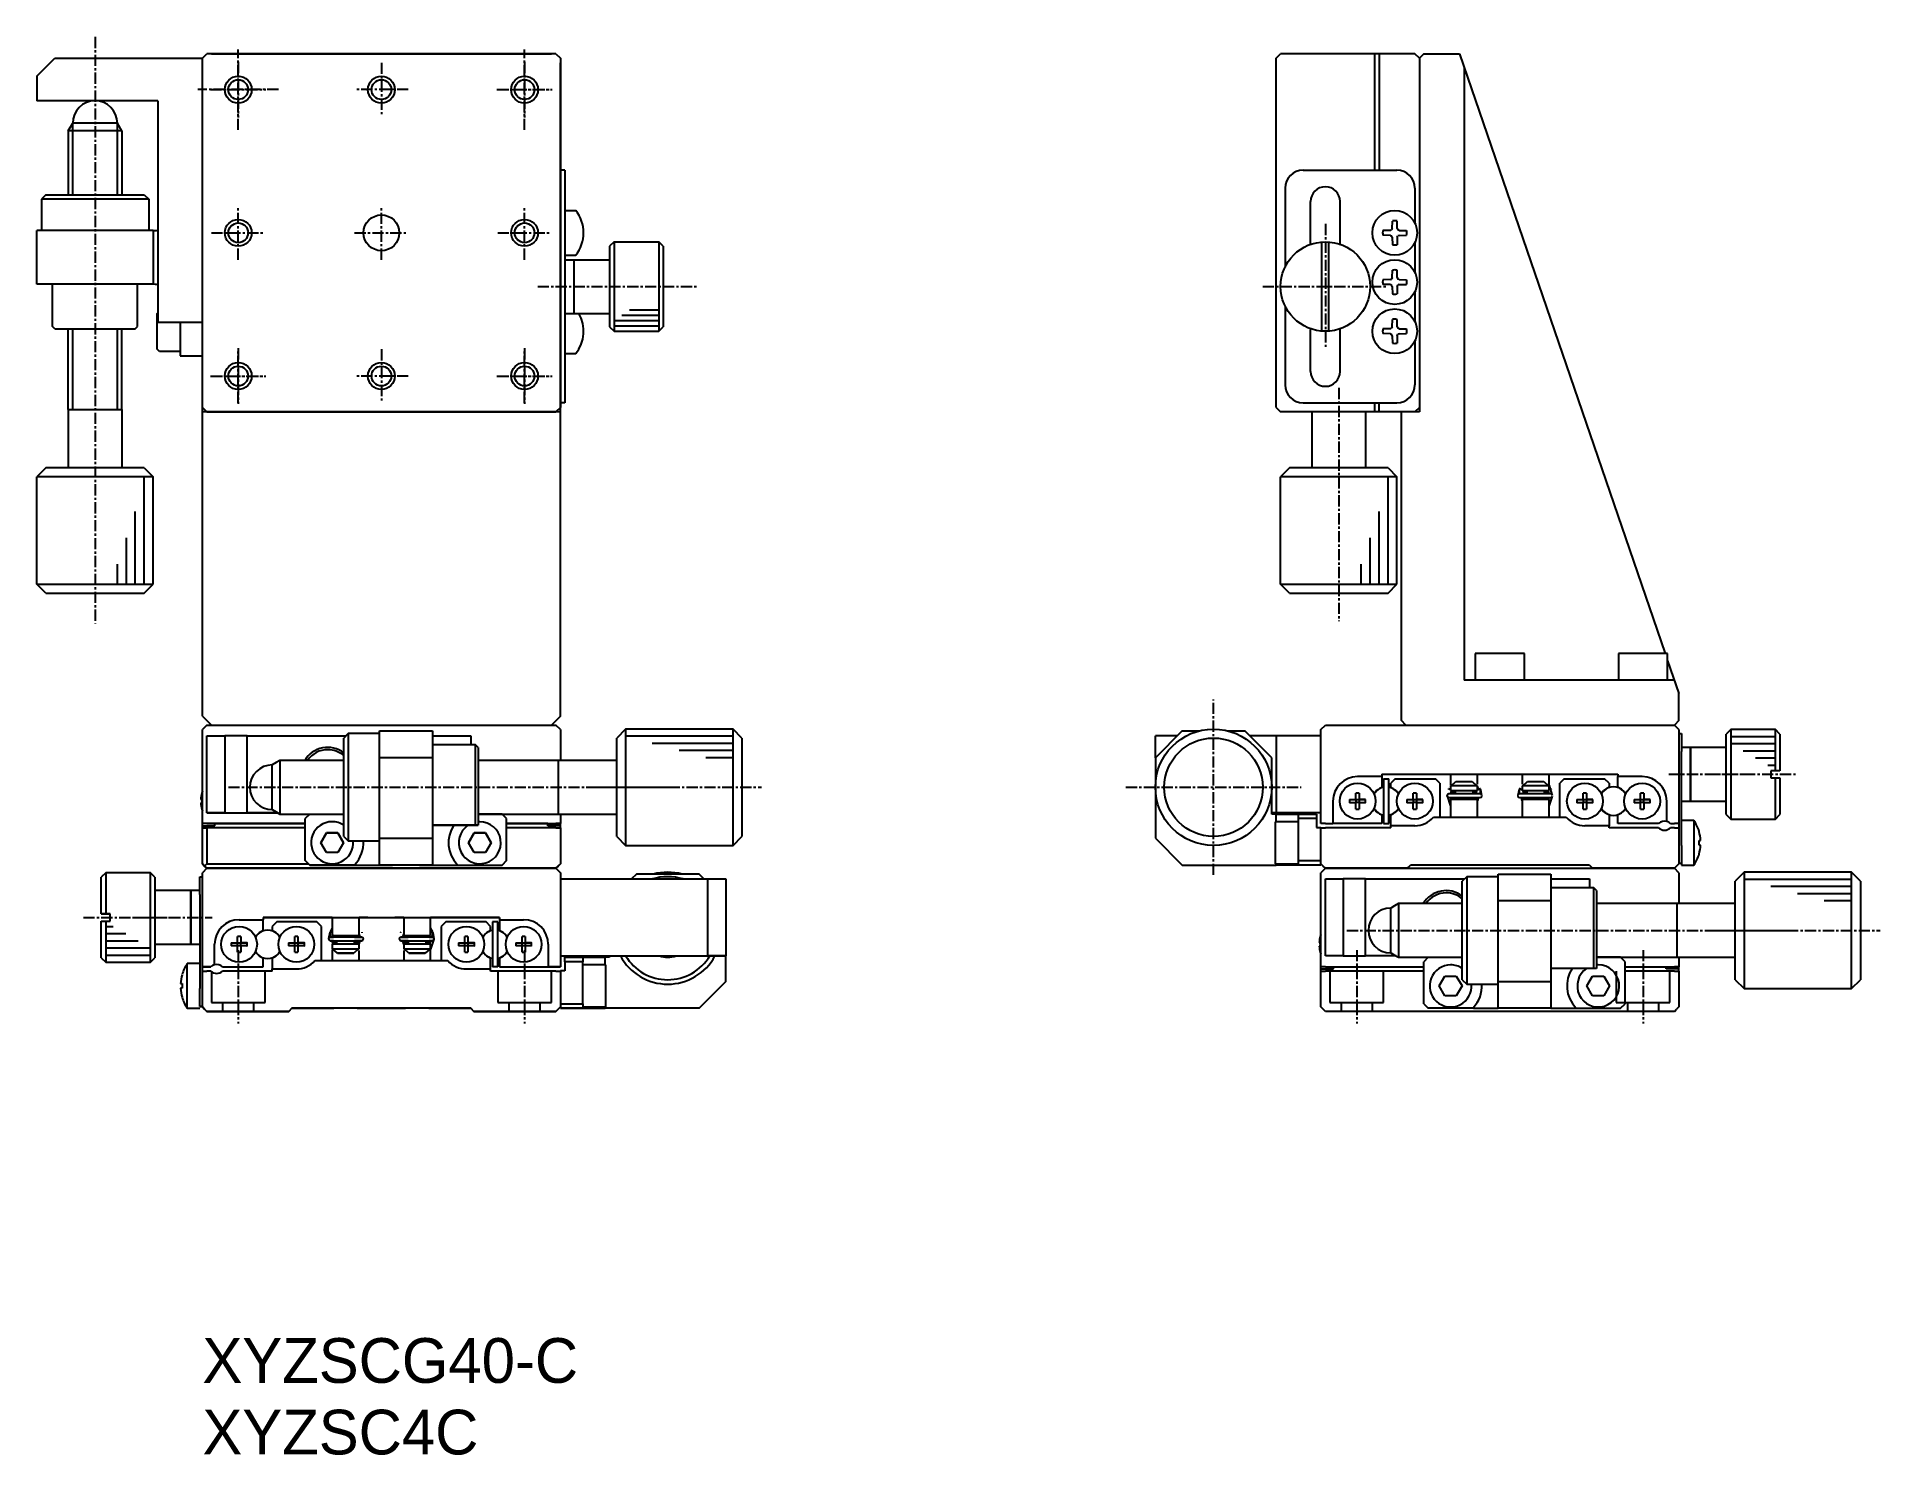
# Model space of a CAD drawing. Extents: x 85 to 291, y 58 to 217.
import ezdxf

# ---------------------------------------------------------------- set-up
doc = ezdxf.new("R2010")
doc.units = 0
doc.linetypes.add('CENTER', pattern=[2, 1.25, -0.25, 0.25, -0.25])
doc.layers.get('0').update_dxf_attribs({"linetype": 'CONTINUOUS'})
doc.layers.add('CENTER', color=1, linetype='CENTER')

msp = doc.modelspace()

# ---------------------------------------------------------------- texts
at = {"color": 7, "linetype": 'CONTINUOUS'}
for s, p in [('XYZSCG40-C', (103.1, 66.31)), ('XYZSC4C', (103.1, 58.31))]:
    msp.add_text(s, height=5, dxfattribs=at).set_placement(p)

# ---------------------------------------------------------------- linework, layer by layer
at = {"color": 7, "linetype": 'CONTINUOUS'}
for p, q in [((84.6, 212.31), (86.6, 214.31)), ((86.6, 214.31), (103.1, 214.31)), ((103.1, 214.31), (103.6, 214.81)), ((103.1, 175.31), (103.1, 214.31)), ((142.6, 214.81), (103.6, 214.81)), ((104.1, 214.81), (142.1, 214.81)), ((142.6, 214.81), (143.1, 214.31)), ((143.1, 214.31), (143.1, 175.31)), ((223.1, 214.31), (223.6, 214.81)), ((223.1, 175.31), (223.1, 214.31)), ((238.6, 214.81), (223.6, 214.81)), ((234.1, 214.81), (234.1, 201.81)), ((234.6, 214.81), (234.6, 201.81)), ((239.1, 214.31), (238.6, 214.81)), ((239.1, 214.31), (238.6, 214.81)), ((239.6, 214.81), (239.1, 214.31)), ((239.1, 214.31), (239.1, 204.81)), ((239.1, 214.31), (239.1, 174.81)), ((239.6, 214.81), (243.6, 214.81)), ((243.6, 214.81), (266.57, 147.81)), ((84.6, 212.31), (84.6, 209.56)), ((103.1, 140.81), (103.1, 213.81)), ((143.1, 140.81), (143.1, 213.81)), ((244.1, 213.35), (244.1, 144.81)), ((98.1, 209.56), (84.6, 209.56)), ((98.1, 209.56), (98.1, 184.81)), ((88.1, 206.19), (88.6, 207.06)), ((94.1, 206.19), (88.1, 206.19)), ((88.1, 206.19), (88.1, 199.06)), ((93.6, 207.06), (88.6, 207.06)), ((94.1, 206.19), (93.6, 207.06)), ((94.1, 206.19), (94.1, 199.06)), ((143.6, 201.81), (143.1, 201.81)), ((143.6, 201.81), (143.6, 175.81)), ((226.1, 201.81), (236.6, 201.81)), ((85.6, 199.06), (85.1, 198.56)), ((85.1, 198.56), (85.1, 195.06)), ((97.1, 198.56), (85.1, 198.56)), ((85.6, 199.06), (96.6, 199.06)), ((96.6, 199.06), (97.1, 198.56)), ((97.1, 198.56), (97.1, 195.06)), ((224.1, 199.81), (224.1, 190.99)), ((226.95, 193.59), (226.95, 198.31)), ((230.25, 193.45), (230.25, 198.31)), ((238.6, 199.81), (238.6, 195.9)), ((238.6, 199.81), (238.6, 195.9)), ((143.6, 197.31), (144.82, 197.31)), ((236.07, 195.31), (236.09, 196.13)), ((236.62, 195.31), (236.61, 196.13)), ((84.6, 189.06), (84.6, 195.06)), ((97.6, 195.06), (84.6, 195.06)), ((97.6, 195.06), (97.6, 189.06)), ((149.1, 193.81), (148.6, 193.31)), ((149.1, 193.81), (154.1, 193.81)), ((149.1, 193.81), (149.1, 183.81)), ((154.6, 193.31), (154.1, 193.81)), ((154.1, 193.81), (154.1, 183.81)), ((228.2, 183.82), (228.2, 193.79)), ((229, 183.82), (229, 193.79)), ((235.87, 195.08), (235.02, 195.07)), ((235.87, 194.53), (235.02, 194.55)), ((235.87, 195.08), (236, 195.14)), ((235.87, 194.53), (236, 194.47)), ((236.07, 195.31), (236, 195.14)), ((236.07, 194.31), (236, 194.47)), ((236.07, 194.31), (236.09, 193.48)), ((236.62, 194.31), (236.61, 193.48)), ((236.62, 195.31), (236.7, 195.14)), ((236.62, 194.31), (236.7, 194.47)), ((236.83, 195.08), (236.7, 195.14)), ((236.83, 194.53), (236.7, 194.47)), ((236.83, 195.08), (237.67, 195.07)), ((236.83, 194.53), (237.67, 194.55)), ((238.6, 193.72), (238.6, 190.4)), ((143.6, 192.31), (144.82, 192.31)), ((143.6, 191.81), (148.6, 191.81)), ((144.6, 191.81), (144.6, 185.81)), ((148.6, 193.31), (148.6, 184.31)), ((154.6, 193.31), (154.6, 184.31)), ((235.87, 189.58), (235.02, 189.57)), ((235.87, 189.58), (236, 189.64)), ((236.07, 189.81), (236, 189.64)), ((236.07, 189.81), (236.09, 190.63)), ((236.62, 189.81), (236.61, 190.63)), ((236.62, 189.81), (236.7, 189.64)), ((236.83, 189.58), (236.7, 189.64)), ((236.83, 189.58), (237.67, 189.57)), ((97.6, 189.06), (84.6, 189.06)), ((86.35, 184.36), (86.35, 189.06)), ((95.85, 184.36), (95.85, 189.06)), ((235.87, 189.03), (235.02, 189.05)), ((235.87, 189.03), (236, 188.97)), ((236.07, 188.81), (236, 188.97)), ((236.07, 188.81), (236.09, 187.98)), ((236.62, 188.81), (236.61, 187.98)), ((236.62, 188.81), (236.7, 188.97)), ((236.83, 189.03), (236.7, 188.97)), ((236.83, 189.03), (237.67, 189.05)), ((238.6, 188.22), (238.6, 184.9)), ((98, 185.76), (98.1, 185.86)), ((98, 185.76), (98, 181.86)), ((143.6, 185.81), (148.6, 185.81)), ((224.1, 186.63), (224.1, 177.81)), ((86.65, 184.06), (86.35, 184.36)), ((95.55, 184.06), (86.65, 184.06)), ((88.1, 175.06), (88.1, 184.06)), ((94.1, 175.06), (94.1, 184.06)), ((95.55, 184.06), (95.85, 184.36)), ((98.1, 184.81), (103.1, 184.81)), ((100.6, 184.81), (100.6, 181.06)), ((148.6, 184.31), (149.1, 183.81)), ((149.1, 183.81), (154.1, 183.81)), ((154.1, 183.81), (154.6, 184.31)), ((226.95, 179.31), (226.95, 184.02)), ((230.25, 179.31), (230.25, 184.16)), ((235.87, 184.08), (235.02, 184.07)), ((235.87, 183.53), (235.02, 183.55)), ((235.87, 184.08), (236, 184.14)), ((235.87, 183.53), (236, 183.47)), ((236.07, 184.31), (236, 184.14)), ((236.07, 183.31), (236, 183.47)), ((236.07, 184.31), (236.09, 185.13)), ((236.62, 184.31), (236.61, 185.13)), ((236.62, 184.31), (236.7, 184.14)), ((236.62, 183.31), (236.7, 183.47)), ((236.83, 184.08), (236.7, 184.14)), ((236.83, 183.53), (236.7, 183.47)), ((236.83, 184.08), (237.67, 184.07)), ((236.83, 183.53), (237.67, 183.55)), ((98.3, 181.56), (98, 181.86)), ((100.6, 181.56), (98.3, 181.56)), ((143.6, 181.31), (144.82, 181.31)), ((236.07, 183.31), (236.09, 182.48)), ((236.62, 183.31), (236.61, 182.48)), ((238.6, 182.72), (238.6, 177.81)), ((100.6, 181.06), (103.1, 181.06)), ((103.6, 174.81), (103.1, 175.31)), ((143.1, 175.31), (142.6, 174.81)), ((143.6, 175.81), (143.1, 175.81)), ((223.1, 175.31), (223.6, 174.81)), ((226.1, 175.81), (236.6, 175.81)), ((234.1, 175.81), (234.1, 174.81)), ((234.6, 174.81), (234.6, 175.81)), ((239.1, 175.31), (238.6, 174.81)), ((88.1, 175.06), (94.1, 175.06)), ((88.1, 175.06), (88.1, 168.56)), ((94.1, 175.06), (94.1, 168.56)), ((143.1, 174.81), (103.1, 174.81)), ((103.6, 174.81), (142.6, 174.81)), ((239.1, 174.81), (223.6, 174.81)), ((227.1, 174.81), (227.1, 168.56)), ((233.1, 174.81), (233.1, 168.56)), ((237.1, 140.31), (237.1, 174.81)), ((85.6, 168.56), (84.6, 167.56)), ((84.6, 155.56), (84.6, 167.56)), ((96.6, 168.56), (85.6, 168.56)), ((96.6, 168.56), (97.6, 167.56)), ((97.6, 155.56), (97.6, 167.56)), ((224.6, 168.56), (223.6, 167.56)), ((223.6, 155.56), (223.6, 167.56)), ((235.6, 168.56), (224.6, 168.56)), ((235.6, 168.56), (236.6, 167.56)), ((236.6, 155.56), (236.6, 167.56)), ((85.6, 154.56), (84.6, 155.56)), ((85.6, 154.56), (96.6, 154.56)), ((96.6, 154.56), (97.6, 155.56)), ((224.6, 154.56), (223.6, 155.56)), ((224.6, 154.56), (235.6, 154.56)), ((235.6, 154.56), (236.6, 155.56)), ((250.85, 147.81), (245.35, 147.81)), ((245.35, 147.81), (245.35, 144.81)), ((250.85, 144.81), (250.85, 147.81)), ((261.35, 147.81), (261.35, 144.81)), ((266.85, 147.81), (261.35, 147.81)), ((266.85, 144.81), (266.85, 147.81)), ((266.85, 146.99), (268.1, 143.35)), ((267.6, 144.81), (244.1, 144.81)), ((268.1, 140.31), (268.1, 143.35)), ((103.1, 140.81), (104.1, 139.81)), ((143.1, 140.81), (142.1, 139.81)), ((237.6, 139.81), (237.1, 140.31)), ((268.1, 140.31), (267.6, 139.81)), ((103.6, 139.81), (103.1, 139.31)), ((103.1, 128.81), (103.1, 139.31)), ((103.6, 139.81), (142.6, 139.81)), ((103.6, 130.01), (103.6, 138.61)), ((103.6, 138.61), (105.6, 138.61)), ((104.1, 139.81), (142.1, 139.81)), ((105.6, 138.61), (105.6, 130.01)), ((108.1, 138.61), (105.6, 138.61)), ((108.1, 138.61), (119.15, 138.61)), ((108.1, 130.01), (108.1, 138.61)), ((119.4, 138.86), (118.9, 138.36)), ((118.9, 127.36), (118.9, 138.36)), ((119.4, 138.86), (119.4, 126.86)), ((122.9, 138.86), (119.4, 138.86)), ((122.9, 139.16), (128.8, 139.16)), ((122.9, 136.16), (122.9, 139.16)), ((128.8, 139.16), (128.8, 136.16)), ((128.8, 138.61), (133.1, 138.61)), ((133.1, 138.61), (133.1, 137.61)), ((143.1, 139.31), (142.6, 139.81)), ((143.1, 139.31), (143.1, 135.86)), ((150.4, 139.36), (149.4, 138.36)), ((149.4, 132.81), (149.4, 138.36)), ((150.4, 139.36), (150.4, 132.8)), ((162.4, 139.36), (150.4, 139.36)), ((162.4, 126.36), (162.4, 139.36)), ((163.4, 138.36), (162.4, 139.36)), ((163.4, 138.36), (163.4, 127.36)), ((212.6, 139.16), (209.6, 136.16)), ((212.05, 138.61), (209.6, 138.61)), ((209.6, 136.16), (209.6, 138.61)), ((212.6, 139.16), (214.5, 139.16)), ((217.7, 139.16), (219.6, 139.16)), ((222.6, 136.16), (219.6, 139.16)), ((223.1, 138.61), (220.15, 138.61)), ((223.1, 138.61), (223.1, 130.01)), ((228.1, 138.61), (223.1, 138.61)), ((228.1, 139.31), (228.6, 139.81)), ((228.1, 128.81), (228.1, 139.31)), ((228.6, 139.81), (245.4, 139.81)), ((237.6, 139.81), (267.6, 139.81)), ((245.4, 139.81), (253.4, 139.81)), ((253.4, 139.81), (267.6, 139.81)), ((268.1, 139.31), (267.6, 139.81)), ((268.1, 139.31), (268.1, 128.81)), ((268.1, 138.86), (268.4, 138.86)), ((268.4, 138.86), (268.4, 136.86)), ((273.9, 139.31), (273.4, 138.81)), ((273.4, 129.81), (273.4, 138.81)), ((273.9, 139.31), (273.9, 129.31)), ((278.9, 139.31), (273.9, 139.31)), ((278.9, 134.71), (278.9, 139.31)), ((279.4, 138.81), (278.9, 139.31)), ((279.4, 138.81), (279.4, 134.71)), ((128.8, 136.16), (122.9, 136.16)), ((122.9, 127.16), (122.9, 136.16)), ((133.6, 137.61), (128.8, 137.61)), ((128.8, 136.16), (128.8, 127.16)), ((133.6, 128.61), (133.6, 137.61)), ((133.9, 137.31), (133.6, 137.61)), ((133.9, 137.31), (133.9, 128.61)), ((209.6, 136.16), (209.6, 132.86)), ((222.6, 132.86), (222.6, 136.16)), ((269.4, 137.31), (268.4, 137.31)), ((268.4, 126.36), (268.4, 136.86)), ((269.4, 131.31), (269.4, 137.31)), ((269.4, 137.31), (269.4, 131.31)), ((273.4, 137.31), (269.4, 137.31)), ((111.33, 135.61), (110.9, 135.36)), ((110.9, 132.83), (110.9, 135.36)), ((111.76, 135.86), (111.33, 135.61)), ((118.9, 135.86), (111.76, 135.86)), ((111.76, 135.86), (111.76, 132.83)), ((142.9, 135.86), (133.9, 135.86)), ((142.9, 135.86), (142.89, 135.86)), ((142.9, 132.99), (142.9, 135.86)), ((149.4, 135.86), (142.9, 135.86)), ((142.9, 135.86), (142.9, 135.86)), ((234.9, 134.06), (232.2, 134.06)), ((234.9, 134.31), (242.8, 134.31)), ((234.9, 134.31), (234.9, 134.06)), ((234.9, 134.06), (234.9, 132.86)), ((242.6, 134.31), (242.6, 133.1)), ((242.8, 134.31), (250.8, 134.31)), ((245.6, 133.21), (245.6, 134.31)), ((250.6, 134.31), (250.6, 133.21)), ((250.8, 134.31), (261.3, 134.31)), ((253.6, 133.1), (253.6, 134.31)), ((261.3, 134.31), (261.3, 134.06)), ((261.3, 132.86), (261.3, 134.06)), ((264, 134.06), (261.3, 134.06)), ((278.9, 134.71), (278.4, 134.71)), ((278.4, 134.71), (278.4, 133.91)), ((278.4, 133.91), (278.9, 133.91)), ((279.4, 134.71), (278.9, 134.71)), ((278.9, 133.91), (279.4, 133.91)), ((278.9, 129.31), (278.9, 133.91)), ((279.4, 133.91), (279.4, 129.81)), ((103.02, 132.19), (103.03, 132.19)), ((103.02, 132.19), (103.03, 132.19)), ((110.9, 130.36), (110.9, 132.83)), ((111.76, 132.83), (111.76, 129.86)), ((142.9, 132.86), (142.9, 132.99)), ((142.9, 132.7), (142.9, 132.86)), ((142.9, 129.86), (142.9, 132.7)), ((149.4, 127.36), (149.4, 132.81)), ((150.4, 132.8), (150.4, 126.36)), ((209.6, 132.86), (209.6, 127.16)), ((222.6, 129.86), (222.6, 132.86)), ((232.02, 131.49), (232.02, 132.19)), ((232.38, 132.19), (232.38, 131.49)), ((234.64, 132.71), (234.9, 132.86)), ((235.1, 133.81), (235.7, 133.81)), ((235.1, 133.81), (235.1, 128.81)), ((235.7, 128.81), (235.7, 133.81)), ((236.4, 133.81), (235.9, 133.31)), ((235.9, 132.86), (235.9, 133.31)), ((235.9, 132.86), (236.16, 132.71)), ((236.4, 133.81), (240.9, 133.81)), ((238.42, 131.49), (238.42, 132.19)), ((238.78, 132.19), (238.78, 131.49)), ((241.4, 133.31), (240.9, 133.81)), ((241.4, 133.31), (241.4, 129.51)), ((242.2, 131.89), (242.6, 130.73)), ((242.35, 132.68), (242.33, 132.61)), ((242.37, 132.67), (242.35, 132.67)), ((242.57, 132.56), (242.36, 132.68)), ((245.89, 132.11), (242.39, 132.11)), ((242.6, 132.55), (242.57, 132.56)), ((242.6, 133.01), (242.6, 132.51)), ((242.65, 133.01), (242.6, 133.01)), ((242.6, 132.51), (245.6, 132.51)), ((242.61, 132.11), (242.71, 132.51)), ((242.65, 133.01), (243.18, 133.51)), ((245.54, 133.01), (242.65, 133.01)), ((242.71, 132.31), (243.1, 132.31)), ((243.1, 132.51), (243.1, 132.11)), ((243.18, 133.51), (245.01, 133.51)), ((245.01, 133.51), (245.54, 133.01)), ((245.1, 132.11), (245.1, 132.51)), ((245.1, 132.31), (245.58, 132.31)), ((245.6, 133.01), (245.54, 133.01)), ((245.6, 133.21), (245.6, 133.21)), ((245.6, 132.51), (245.6, 133.01)), ((245.73, 132.66), (245.6, 132.99)), ((245.6, 132.85), (245.64, 132.8)), ((245.7, 132.62), (245.6, 132.56)), ((245.75, 132.64), (245.7, 132.62)), ((245.93, 132.69), (245.75, 132.64)), ((245.93, 132.68), (245.93, 132.69)), ((245.93, 132.11), (245.94, 132.68)), ((246.09, 131.94), (245.96, 132.62)), ((250.24, 132.62), (250.1, 131.94)), ((250.26, 132.69), (250.26, 132.68)), ((250.26, 132.68), (250.27, 132.11)), ((250.26, 132.68), (250.5, 132.62)), ((253.8, 132.11), (250.3, 132.11)), ((250.5, 132.62), (250.6, 132.56)), ((250.6, 133.01), (250.6, 132.51)), ((250.65, 133.01), (250.6, 133.01)), ((250.6, 132.51), (253.6, 132.51)), ((250.62, 132.31), (251.1, 132.31)), ((250.65, 133.01), (251.18, 133.51)), ((253.54, 133.01), (250.65, 133.01)), ((251.1, 132.51), (251.1, 132.11)), ((251.18, 133.51), (253.01, 133.51)), ((253.01, 133.51), (253.54, 133.01)), ((253.1, 132.11), (253.1, 132.51)), ((253.1, 132.31), (253.48, 132.31)), ((253.48, 132.51), (253.59, 132.11)), ((253.6, 133.01), (253.54, 133.01)), ((253.6, 133.1), (253.6, 133.1)), ((253.6, 132.51), (253.6, 133.01)), ((253.6, 130.73), (254, 131.88)), ((254, 131.94), (253.64, 133.05)), ((253.68, 132.59), (253.84, 132.68)), ((253.83, 132.67), (253.85, 132.67)), ((253.84, 132.68), (253.84, 132.69)), ((253.87, 132.62), (253.85, 132.68)), ((255.3, 133.81), (254.8, 133.31)), ((254.8, 129.51), (254.8, 133.31)), ((255.3, 133.81), (259.8, 133.81)), ((257.42, 131.49), (257.42, 132.19)), ((257.78, 132.19), (257.78, 131.49)), ((260.3, 133.31), (259.8, 133.81)), ((260.3, 132.86), (260.04, 132.71)), ((260.3, 133.31), (260.3, 132.86)), ((261.56, 132.71), (261.3, 132.86)), ((263.82, 131.49), (263.82, 132.19)), ((264.18, 132.19), (264.18, 131.49)), ((102.91, 131.49), (103.03, 131.49)), ((102.91, 131.49), (103.03, 131.49)), ((103.03, 131.13), (102.91, 131.13)), ((103.03, 130.42), (103.02, 130.42)), ((103.6, 130.01), (108.1, 130.01)), ((105.6, 130.01), (103.6, 130.01)), ((105.6, 130.01), (108.1, 130.01)), ((111.5, 130.01), (108.1, 130.01)), ((108.1, 130.01), (111.5, 130.01)), ((110.9, 130.36), (111.33, 130.11)), ((111.33, 130.11), (111.76, 129.86)), ((111.76, 129.86), (118.9, 129.86)), ((115.1, 129.86), (114.6, 129.36)), ((115.1, 129.86), (118.9, 129.86)), ((133.9, 129.86), (142.9, 129.86)), ((136.6, 129.86), (133.9, 129.86)), ((137.1, 129.36), (136.6, 129.86)), ((142.89, 129.86), (142.9, 129.86)), ((142.9, 129.86), (149.4, 129.86)), ((142.9, 129.86), (142.9, 129.86)), ((143.1, 129.86), (143.1, 128.81)), ((223.1, 130.01), (222.6, 130.01)), ((223.1, 129.86), (222.6, 129.86)), ((228.1, 130.01), (223.1, 130.01)), ((223.1, 129.86), (225.6, 129.86)), ((223.1, 129.82), (223.1, 129.86)), ((225.6, 129.82), (223.1, 129.82)), ((223.1, 129.01), (223.1, 129.82)), ((225.6, 129.36), (225.6, 129.86)), ((225.6, 129.86), (227.6, 129.86)), ((227.6, 129.86), (227.6, 129.36)), ((229.45, 131.31), (229.45, 128.81)), ((231.31, 131.49), (232.02, 131.49)), ((231.31, 131.49), (232.02, 131.49)), ((232.02, 131.13), (231.31, 131.13)), ((232.03, 131.48), (232.02, 131.49)), ((232.03, 131.14), (232.02, 131.13)), ((232.02, 130.42), (232.02, 131.13)), ((232.03, 131.48), (232.37, 131.48)), ((232.03, 131.14), (232.03, 131.48)), ((232.37, 131.14), (232.03, 131.14)), ((232.37, 131.48), (232.38, 131.49)), ((232.37, 131.48), (232.37, 131.14)), ((232.37, 131.14), (232.38, 131.13)), ((233.08, 131.49), (232.38, 131.49)), ((232.38, 131.49), (233.08, 131.49)), ((233.08, 131.13), (232.38, 131.13)), ((232.38, 131.13), (232.38, 130.42)), ((234.9, 129.76), (234.64, 129.91)), ((236.16, 129.91), (235.9, 129.76)), ((237.71, 131.49), (238.42, 131.49)), ((237.71, 131.49), (238.42, 131.49)), ((238.42, 131.13), (237.71, 131.13)), ((238.43, 131.48), (238.42, 131.49)), ((238.43, 131.14), (238.42, 131.13)), ((238.42, 130.42), (238.42, 131.13)), ((238.43, 131.48), (238.77, 131.48)), ((238.43, 131.14), (238.43, 131.48)), ((238.77, 131.14), (238.43, 131.14)), ((238.77, 131.48), (238.78, 131.49)), ((238.77, 131.48), (238.77, 131.14)), ((238.77, 131.14), (238.78, 131.13)), ((239.48, 131.49), (238.78, 131.49)), ((238.78, 131.49), (239.48, 131.49)), ((239.48, 131.13), (238.78, 131.13)), ((238.78, 131.13), (238.78, 130.42)), ((242.39, 131.71), (245.89, 131.71)), ((242.6, 131.51), (242.6, 129.51)), ((245.6, 131.51), (242.6, 131.51)), ((242.65, 131.51), (242.61, 131.71)), ((243.1, 131.71), (243.1, 131.51)), ((245.1, 131.51), (245.1, 131.71)), ((245.6, 129.51), (245.6, 131.51)), ((245.63, 131.48), (245.6, 131.37)), ((245.68, 131.71), (245.63, 131.48)), ((250.3, 131.71), (253.8, 131.71)), ((250.56, 131.48), (250.51, 131.71)), ((250.6, 131.37), (250.56, 131.48)), ((250.6, 131.51), (250.6, 129.51)), ((253.6, 131.51), (250.6, 131.51)), ((251.1, 131.71), (251.1, 131.51)), ((253.1, 131.51), (253.1, 131.71)), ((253.59, 131.71), (253.55, 131.51)), ((253.6, 129.51), (253.6, 131.51)), ((256.71, 131.49), (257.42, 131.49)), ((256.71, 131.49), (257.42, 131.49)), ((257.42, 131.13), (256.71, 131.13)), ((257.43, 131.48), (257.42, 131.49)), ((257.43, 131.14), (257.42, 131.13)), ((257.42, 130.42), (257.42, 131.13)), ((257.43, 131.48), (257.77, 131.48)), ((257.43, 131.14), (257.43, 131.48)), ((257.77, 131.14), (257.43, 131.14)), ((257.77, 131.48), (257.78, 131.49)), ((257.77, 131.48), (257.77, 131.14)), ((257.77, 131.14), (257.78, 131.13)), ((258.48, 131.49), (257.78, 131.49)), ((257.78, 131.49), (258.48, 131.49)), ((258.48, 131.13), (257.78, 131.13)), ((257.78, 131.13), (257.78, 130.42)), ((260.04, 129.91), (260.3, 129.76)), ((261.3, 129.76), (261.56, 129.91)), ((263.11, 131.49), (263.82, 131.49)), ((263.11, 131.49), (263.82, 131.49)), ((263.82, 131.13), (263.11, 131.13)), ((263.83, 131.48), (263.82, 131.49)), ((263.83, 131.14), (263.82, 131.13)), ((263.82, 130.42), (263.82, 131.13)), ((263.83, 131.48), (264.17, 131.48)), ((263.83, 131.14), (263.83, 131.48)), ((264.17, 131.14), (263.83, 131.14)), ((264.17, 131.48), (264.18, 131.49)), ((264.17, 131.48), (264.17, 131.14)), ((264.17, 131.14), (264.18, 131.13)), ((264.88, 131.49), (264.18, 131.49)), ((264.18, 131.49), (264.88, 131.49)), ((264.88, 131.13), (264.18, 131.13)), ((264.18, 131.13), (264.18, 130.42)), ((266.75, 129.02), (266.75, 131.31)), ((268.4, 131.31), (269.4, 131.31)), ((269.4, 131.31), (273.4, 131.31)), ((273.4, 129.81), (273.9, 129.31)), ((278.9, 129.31), (279.4, 129.81)), ((103.6, 128.81), (103.1, 128.81)), ((104.5, 128.81), (103.1, 128.81)), ((103.1, 128.56), (103.1, 128.81)), ((103.1, 128.56), (104.5, 128.56)), ((103.1, 128.56), (104.5, 128.56)), ((103.1, 128.31), (103.1, 128.56)), ((103.1, 124.31), (103.1, 128.31)), ((103.1, 128.31), (103.6, 128.31)), ((103.6, 128.81), (114.6, 128.81)), ((103.6, 128.31), (103.6, 124.31)), ((114.6, 128.31), (103.6, 128.31)), ((114.6, 128.81), (104.5, 128.81)), ((104.5, 128.56), (104.5, 128.81)), ((114.6, 124.66), (114.6, 129.36)), ((116.96, 127.76), (116.33, 126.66)), ((116.33, 126.66), (116.96, 127.76)), ((118.23, 127.76), (116.96, 127.76)), ((116.96, 127.76), (118.23, 127.76)), ((118.87, 126.66), (118.23, 127.76)), ((118.23, 127.76), (118.87, 126.66)), ((133.6, 128.61), (128.8, 128.61)), ((128.8, 128.61), (133.6, 128.61)), ((133.46, 127.76), (132.83, 126.66)), ((132.83, 126.66), (133.46, 127.76)), ((134.73, 127.76), (133.46, 127.76)), ((133.46, 127.76), (134.73, 127.76)), ((133.6, 128.61), (133.9, 128.61)), ((133.9, 128.61), (133.6, 128.61)), ((135.37, 126.66), (134.73, 127.76)), ((134.73, 127.76), (135.37, 126.66)), ((137.1, 124.66), (137.1, 129.36)), ((137.1, 128.81), (142.6, 128.81)), ((141.7, 128.81), (137.1, 128.81)), ((142.6, 128.31), (137.1, 128.31)), ((141.7, 128.56), (141.7, 128.81)), ((141.7, 128.81), (143.1, 128.81)), ((143.1, 128.56), (141.7, 128.56)), ((143.1, 128.56), (141.7, 128.56)), ((143.1, 128.81), (142.6, 128.81)), ((142.6, 128.31), (143.1, 128.31)), ((143.1, 128.56), (143.1, 128.81)), ((143.1, 128.31), (143.1, 128.56)), ((143.1, 128.31), (143.1, 124.31)), ((223, 129.01), (223, 124.31)), ((225.6, 129.01), (223, 129.01)), ((225.6, 124.66), (225.6, 129.36)), ((227.6, 129.36), (225.6, 129.36)), ((227.6, 129.36), (227.6, 128.36)), ((227.6, 128.36), (228.1, 128.36)), ((228.6, 128.81), (228.1, 128.81)), ((228.1, 128.31), (228.1, 128.36)), ((228.1, 124.31), (228.1, 128.31)), ((228.1, 128.31), (228.6, 128.31)), ((228.6, 128.81), (229.45, 128.81)), ((235.9, 128.31), (228.6, 128.31)), ((234.9, 128.81), (229.45, 128.81)), ((234.9, 129.76), (234.9, 128.81)), ((235.1, 128.81), (235.7, 128.81)), ((235.9, 128.56), (235.9, 129.76)), ((238.6, 128.56), (235.9, 128.56)), ((235.9, 128.31), (235.9, 128.56)), ((240.68, 129.51), (255.52, 129.51)), ((260.3, 128.56), (257.6, 128.56)), ((260.3, 129.76), (260.3, 128.56)), ((260.3, 128.31), (260.3, 128.56)), ((265.84, 128.31), (260.3, 128.31)), ((261.3, 128.81), (261.3, 129.76)), ((265.84, 128.81), (261.3, 128.81)), ((267.16, 128.81), (267.6, 128.81)), ((267.6, 128.31), (267.16, 128.31)), ((268.1, 128.81), (267.6, 128.81)), ((267.6, 128.31), (268.1, 128.31)), ((268.1, 128.81), (268.1, 128.31)), ((268.1, 128.31), (268.1, 124.31)), ((269.79, 129.16), (268.4, 129.16)), ((269.79, 129.16), (269.79, 124.16)), ((270.36, 127.91), (270.37, 127.92)), ((273.9, 129.31), (278.9, 129.31)), ((116.96, 125.56), (116.33, 126.66)), ((118.87, 126.66), (118.23, 125.56)), ((118.9, 127.36), (119.4, 126.86)), ((119.4, 126.86), (122.9, 126.86)), ((122.9, 124.16), (122.9, 127.16)), ((122.9, 127.16), (128.8, 127.16)), ((128.8, 127.16), (128.8, 124.16)), ((133.46, 125.56), (132.83, 126.66)), ((135.37, 126.66), (134.73, 125.56)), ((149.4, 127.36), (150.4, 126.36)), ((150.4, 126.36), (162.4, 126.36)), ((162.4, 126.36), (163.4, 127.36)), ((209.6, 127.16), (212.6, 124.16)), ((268.4, 126.36), (268.4, 124.36)), ((270.36, 126.92), (270.53, 126.92)), ((270.53, 126.4), (270.36, 126.4)), ((103.1, 124.31), (103.35, 124.06)), ((103.35, 124.06), (103.1, 124.31)), ((103.6, 123.81), (103.1, 123.31)), ((103.6, 123.81), (103.25, 124.16)), ((103.25, 124.16), (103.6, 123.81)), ((103.6, 124.31), (103.35, 124.06)), ((103.35, 124.06), (103.6, 123.81)), ((103.6, 123.81), (103.35, 124.06)), ((103.6, 124.31), (114.95, 124.31)), ((103.6, 123.81), (142.6, 123.81)), ((142.6, 123.81), (103.6, 123.81)), ((115.1, 124.16), (114.6, 124.66)), ((114.6, 124.66), (115.1, 124.16)), ((115.1, 124.16), (122.9, 124.16)), ((120.15, 124.16), (115.1, 124.16)), ((118.23, 125.56), (116.96, 125.56)), ((120.15, 124.16), (120.12, 124.23)), ((120.12, 124.23), (120.15, 124.16)), ((120.15, 124.16), (122.9, 124.16)), ((128.8, 124.16), (122.9, 124.16)), ((122.9, 124.16), (124.35, 124.16)), ((127.35, 124.16), (128.8, 124.16)), ((128.8, 124.16), (136.6, 124.16)), ((128.8, 124.16), (131.55, 124.16)), ((131.55, 124.16), (131.58, 124.23)), ((131.58, 124.23), (131.55, 124.16)), ((131.55, 124.16), (136.6, 124.16)), ((134.73, 125.56), (133.46, 125.56)), ((137.1, 124.66), (136.6, 124.16)), ((136.6, 124.16), (137.1, 124.66)), ((142.95, 124.16), (142.6, 123.81)), ((142.6, 123.81), (142.95, 124.16)), ((142.85, 124.06), (142.6, 123.81)), ((142.6, 123.81), (142.85, 124.06)), ((142.6, 123.81), (143.1, 123.31)), ((142.85, 124.06), (143.1, 124.31)), ((143.1, 124.31), (142.85, 124.06)), ((212.6, 124.16), (223.1, 124.16)), ((223, 124.31), (225.6, 124.31)), ((223.1, 124.23), (223.1, 124.31)), ((223.1, 124.23), (225.6, 124.23)), ((223.1, 124.16), (223.1, 124.23)), ((225.6, 124.16), (223.1, 124.16)), ((225.6, 124.16), (225.6, 124.66)), ((225.6, 124.66), (228.1, 124.66)), ((228.1, 124.16), (225.6, 124.16)), ((228.35, 124.06), (228.1, 124.31)), ((228.1, 124.31), (228.1, 124.16)), ((228.6, 123.81), (228.1, 123.31)), ((228.6, 123.81), (228.35, 124.06)), ((228.6, 123.81), (233.4, 123.81)), ((233.4, 123.81), (228.6, 123.81)), ((233.4, 123.81), (233.6, 123.81)), ((233.6, 123.81), (233.4, 123.81)), ((233.6, 123.81), (237.75, 123.81)), ((237.75, 123.81), (233.6, 123.81)), ((237.75, 123.81), (238.1, 124.16)), ((237.75, 123.81), (249.6, 123.81)), ((258.1, 124.16), (238.1, 124.16)), ((249.6, 123.81), (258.45, 123.81)), ((258.1, 124.16), (258.45, 123.81)), ((258.45, 123.81), (265.4, 123.81)), ((265.4, 123.81), (258.45, 123.81)), ((265.4, 123.81), (265.6, 123.81)), ((265.6, 123.81), (265.4, 123.81)), ((265.6, 123.81), (267.6, 123.81)), ((267.6, 123.81), (265.6, 123.81)), ((267.85, 124.06), (267.6, 123.81)), ((268.1, 123.31), (267.6, 123.81)), ((268.1, 124.31), (267.85, 124.06)), ((268.4, 124.36), (268.1, 124.36)), ((268.4, 124.36), (268.4, 124.16)), ((268.4, 124.16), (269.79, 124.16)), ((270.37, 125.39), (270.36, 125.4)), ((92.3, 123.31), (91.8, 122.81)), ((91.8, 118.71), (91.8, 122.81)), ((92.3, 123.31), (92.3, 118.71)), ((97.3, 123.31), (92.3, 123.31)), ((97.3, 118.31), (97.3, 123.31)), ((97.8, 122.81), (97.3, 123.31)), ((97.8, 122.81), (97.8, 118.31)), ((102.8, 120.86), (102.8, 122.86)), ((102.8, 122.86), (103.1, 122.86)), ((103.1, 112.81), (103.1, 123.31)), ((143.1, 123.31), (143.1, 122.61)), ((143.1, 122.61), (159.6, 122.61)), ((143.1, 122.61), (143.1, 114.01)), ((143.1, 122.61), (143.1, 114.01)), ((151.6, 123.16), (151.05, 122.61)), ((158.6, 123.16), (151.6, 123.16)), ((159.15, 122.61), (158.6, 123.16)), ((159.6, 114.01), (159.6, 122.61)), ((159.6, 122.61), (161.6, 122.61)), ((161.6, 122.61), (161.6, 114.01)), ((228.1, 112.81), (228.1, 123.31)), ((228.6, 122.61), (230.6, 122.61)), ((228.6, 114.01), (228.6, 122.61)), ((230.6, 122.61), (230.6, 114.01)), ((233.1, 122.61), (230.6, 122.61)), ((233.1, 122.61), (244.15, 122.61)), ((233.1, 114.01), (233.1, 122.61)), ((244.4, 122.86), (243.9, 122.36)), ((243.9, 111.36), (243.9, 122.36)), ((244.4, 122.86), (244.4, 110.86)), ((247.9, 122.86), (244.4, 122.86)), ((247.9, 123.16), (253.8, 123.16)), ((247.9, 120.16), (247.9, 123.16)), ((253.8, 123.16), (253.8, 120.16)), ((253.8, 122.61), (258.1, 122.61)), ((258.6, 121.61), (253.8, 121.61)), ((258.1, 122.61), (258.1, 121.61)), ((258.6, 112.61), (258.6, 121.61)), ((258.9, 121.31), (258.6, 121.61)), ((268.1, 123.31), (268.1, 119.86)), ((275.4, 123.36), (274.4, 122.36)), ((274.4, 116.81), (274.4, 122.36)), ((275.4, 123.36), (275.4, 116.8)), ((287.4, 123.36), (275.4, 123.36)), ((287.4, 110.36), (287.4, 123.36)), ((288.4, 122.36), (287.4, 123.36)), ((288.4, 122.36), (288.4, 111.36)), ((101.8, 121.31), (97.8, 121.31)), ((101.8, 121.31), (101.8, 115.31)), ((101.8, 118.31), (101.8, 121.31)), ((102.8, 121.31), (101.8, 121.31)), ((102.8, 120.86), (102.8, 111.73)), ((236.33, 119.61), (235.9, 119.36)), ((236.76, 119.86), (236.33, 119.61)), ((243.9, 119.86), (236.76, 119.86)), ((236.76, 119.86), (236.76, 116.83)), ((247.9, 111.16), (247.9, 120.16)), ((253.8, 120.16), (247.9, 120.16)), ((253.8, 120.16), (253.8, 111.16)), ((258.9, 121.31), (258.9, 112.61)), ((267.9, 119.86), (258.9, 119.86)), ((267.9, 119.86), (267.89, 119.86)), ((267.9, 116.86), (267.9, 119.86)), ((274.4, 119.86), (267.9, 119.86)), ((267.9, 119.86), (267.9, 119.86)), ((91.8, 118.71), (92.3, 118.71)), ((92.3, 118.71), (91.8, 118.71)), ((91.8, 117.91), (92.3, 117.91)), ((91.8, 113.81), (91.8, 117.91)), ((92.3, 118.71), (92.8, 118.71)), ((92.8, 118.71), (92.3, 118.71)), ((92.3, 117.91), (92.8, 117.91)), ((92.3, 117.91), (92.3, 113.31)), ((92.8, 117.91), (92.8, 118.71)), ((97.3, 113.31), (97.3, 118.31)), ((97.8, 118.31), (97.8, 113.81)), ((101.8, 115.31), (101.8, 118.31)), ((107.2, 118.06), (109.9, 118.06)), ((107.2, 118.06), (109.9, 118.06)), ((117.6, 118.31), (109.9, 118.31)), ((109.9, 118.31), (136.3, 118.31)), ((109.9, 118.31), (109.9, 118.06)), ((109.9, 116.86), (109.9, 118.06)), ((111.4, 117.81), (110.9, 117.31)), ((115.9, 117.81), (111.4, 117.81)), ((116.4, 117.31), (115.9, 117.81)), ((117.6, 118.31), (117.6, 116.31)), ((121.6, 118.31), (120.6, 118.31)), ((120.6, 116.31), (120.6, 118.31)), ((125.6, 118.31), (124.6, 118.31)), ((125.6, 118.31), (125.6, 116.31)), ((136.3, 118.31), (128.6, 118.31)), ((128.6, 116.31), (128.6, 118.31)), ((130.3, 117.81), (129.8, 117.31)), ((134.8, 117.81), (130.3, 117.81)), ((135.3, 117.31), (134.8, 117.81)), ((135.5, 117.81), (135.5, 112.81)), ((136.1, 117.81), (135.5, 117.81)), ((136.1, 112.81), (136.1, 117.81)), ((136.3, 118.31), (136.3, 118.06)), ((136.3, 118.06), (136.3, 116.86)), ((136.3, 118.06), (139, 118.06)), ((136.3, 118.06), (139, 118.06)), ((235.9, 116.83), (235.9, 119.36)), ((106.31, 115.49), (107.02, 115.49)), ((106.31, 115.49), (107.02, 115.49)), ((107.02, 115.49), (107.02, 116.19)), ((107.03, 115.48), (107.02, 115.49)), ((107.03, 115.48), (107.37, 115.48)), ((107.03, 115.14), (107.03, 115.48)), ((107.37, 115.48), (107.38, 115.49)), ((107.37, 115.48), (107.37, 115.14)), ((107.38, 116.19), (107.38, 115.49)), ((108.08, 115.49), (107.38, 115.49)), ((107.38, 115.49), (108.08, 115.49)), ((109.64, 116.71), (109.9, 116.86)), ((109.9, 116.86), (109.64, 116.71)), ((110.9, 117.31), (110.9, 116.86)), ((110.9, 116.86), (111.16, 116.71)), ((110.9, 116.86), (111.16, 116.71)), ((112.71, 115.49), (113.42, 115.49)), ((112.71, 115.49), (113.42, 115.49)), ((113.42, 115.49), (113.42, 116.19)), ((113.43, 115.48), (113.42, 115.49)), ((113.43, 115.48), (113.77, 115.48)), ((113.43, 115.14), (113.43, 115.48)), ((113.77, 115.48), (113.78, 115.49)), ((113.77, 115.48), (113.77, 115.14)), ((113.78, 116.19), (113.78, 115.49)), ((114.48, 115.49), (113.78, 115.49)), ((113.78, 115.49), (114.48, 115.49)), ((116.4, 113.51), (116.4, 117.31)), ((117.33, 116.62), (117.2, 115.94)), ((117.35, 116.68), (117.36, 116.11)), ((117.35, 116.68), (117.56, 116.63)), ((117.6, 117.1), (117.36, 116.69)), ((120.89, 116.11), (117.39, 116.11)), ((117.39, 116.11), (117.74, 116.11)), ((117.74, 115.71), (117.39, 115.71)), ((117.39, 115.71), (120.89, 115.71)), ((117.56, 116.63), (117.6, 116.61)), ((117.57, 116.66), (117.6, 116.7)), ((117.6, 116.31), (118.1, 116.31)), ((117.6, 116.31), (120.6, 116.31)), ((117.72, 115.31), (117.61, 115.71)), ((118.1, 115.51), (117.65, 115.51)), ((118, 116.11), (117.71, 116.31)), ((118.1, 116.31), (120.1, 116.31)), ((118.1, 116.31), (118.1, 116.11)), ((118.1, 116.31), (120.1, 116.31)), ((118.1, 115.71), (118.1, 115.31)), ((120.1, 116.11), (120.1, 116.31)), ((120.1, 116.31), (120.6, 116.31)), ((120.1, 116.11), (120.89, 116.11)), ((120.89, 115.71), (120.1, 115.71)), ((120.1, 115.31), (120.1, 115.71)), ((120.6, 115.51), (120.1, 115.51)), ((120.58, 116.31), (120.29, 116.11)), ((120.68, 115.71), (120.57, 115.31)), ((120.6, 116.45), (120.68, 116.11)), ((120.6, 115.37), (120.6, 115.51)), ((120.96, 116.62), (120.94, 116.68)), ((120.94, 116.67), (120.94, 116.67)), ((120.94, 116.67), (120.94, 116.67)), ((120.96, 116.62), (120.96, 116.62)), ((120.96, 116.61), (120.96, 116.62)), ((125.23, 116.62), (125.23, 116.61)), ((125.24, 116.62), (125.23, 116.62)), ((125.23, 116.61), (125.23, 116.61)), ((125.23, 116.61), (125.23, 116.61)), ((125.26, 116.68), (125.24, 116.63)), ((125.24, 116.63), (125.24, 116.62)), ((125.24, 116.62), (125.24, 116.62)), ((125.24, 116.62), (125.24, 116.62)), ((125.26, 116.67), (125.26, 116.67)), ((128.8, 116.11), (125.3, 116.11)), ((125.3, 116.11), (126.1, 116.11)), ((125.3, 115.71), (128.8, 115.71)), ((126.1, 115.71), (125.3, 115.71)), ((125.51, 116.11), (125.56, 116.34)), ((125.62, 115.31), (125.51, 115.71)), ((125.56, 116.34), (125.6, 116.45)), ((125.6, 116.31), (128.6, 116.31)), ((125.6, 116.31), (126.1, 116.31)), ((125.6, 115.51), (125.6, 115.37)), ((126.1, 115.51), (125.6, 115.51)), ((125.9, 116.11), (125.62, 116.31)), ((126.1, 116.31), (128.1, 116.31)), ((126.1, 116.31), (128.1, 116.31)), ((126.1, 116.31), (126.1, 116.11)), ((126.1, 115.71), (126.1, 115.31)), ((128.1, 116.11), (128.1, 116.31)), ((128.1, 116.31), (128.6, 116.31)), ((128.1, 115.31), (128.1, 115.71)), ((128.55, 115.51), (128.1, 115.51)), ((128.48, 116.31), (128.2, 116.11)), ((128.45, 116.11), (128.8, 116.11)), ((128.8, 115.71), (128.45, 115.71)), ((128.59, 115.71), (128.48, 115.31)), ((128.84, 116.68), (128.6, 117.1)), ((128.84, 116.69), (128.6, 116.61)), ((128.63, 114.77), (129, 115.88)), ((128.83, 116.11), (128.85, 116.68)), ((129, 115.94), (128.87, 116.62)), ((129.8, 117.31), (129.8, 113.51)), ((131.71, 115.49), (132.42, 115.49)), ((131.71, 115.49), (132.42, 115.49)), ((132.42, 115.49), (132.42, 116.19)), ((132.43, 115.48), (132.42, 115.49)), ((132.43, 115.48), (132.77, 115.48)), ((132.43, 115.14), (132.43, 115.48)), ((132.77, 115.48), (132.78, 115.49)), ((132.77, 115.48), (132.77, 115.14)), ((132.78, 116.19), (132.78, 115.49)), ((133.48, 115.49), (132.78, 115.49)), ((132.78, 115.49), (133.48, 115.49)), ((135.3, 116.86), (135.04, 116.71)), ((135.3, 116.86), (135.04, 116.71)), ((135.3, 116.86), (135.3, 117.31)), ((136.56, 116.71), (136.3, 116.86)), ((136.3, 116.86), (136.56, 116.71)), ((138.11, 115.49), (138.82, 115.49)), ((138.11, 115.49), (138.82, 115.49)), ((138.82, 115.49), (138.82, 116.19)), ((138.83, 115.48), (138.82, 115.49)), ((138.83, 115.48), (139.17, 115.48)), ((138.83, 115.14), (138.83, 115.48)), ((139.17, 115.48), (139.18, 115.49)), ((139.17, 115.48), (139.17, 115.14)), ((139.18, 116.19), (139.18, 115.49)), ((139.88, 115.49), (139.18, 115.49)), ((139.18, 115.49), (139.88, 115.49)), ((227.91, 115.49), (228.03, 115.49)), ((228.02, 116.19), (228.03, 116.19)), ((235.9, 114.36), (235.9, 116.83)), ((236.76, 116.83), (236.76, 113.86)), ((267.9, 113.86), (267.9, 116.86)), ((274.4, 111.36), (274.4, 116.81)), ((275.4, 116.8), (275.4, 110.36)), ((91.8, 113.81), (92.3, 113.31)), ((92.3, 113.31), (97.3, 113.31)), ((97.3, 113.31), (97.8, 113.81)), ((97.8, 115.31), (101.8, 115.31)), ((101.8, 115.31), (102.8, 115.31)), ((104.45, 113.02), (104.45, 115.31)), ((107.02, 115.13), (106.31, 115.13)), ((107.03, 115.14), (107.02, 115.13)), ((107.02, 114.42), (107.02, 115.13)), ((107.37, 115.14), (107.03, 115.14)), ((107.37, 115.14), (107.38, 115.13)), ((108.08, 115.13), (107.38, 115.13)), ((107.38, 115.13), (107.38, 114.42)), ((109.64, 113.91), (109.9, 113.76)), ((109.9, 112.81), (109.9, 113.76)), ((111.16, 113.91), (110.9, 113.76)), ((110.9, 113.76), (110.9, 112.56)), ((113.42, 115.13), (112.71, 115.13)), ((113.43, 115.14), (113.42, 115.13)), ((113.42, 114.42), (113.42, 115.13)), ((113.77, 115.14), (113.43, 115.14)), ((113.77, 115.14), (113.78, 115.13)), ((114.48, 115.13), (113.78, 115.13)), ((113.78, 115.13), (113.78, 114.42)), ((115.68, 113.51), (130.52, 113.51)), ((120.6, 115.31), (117.6, 115.31)), ((117.6, 115.31), (117.6, 114.81)), ((117.6, 114.81), (117.65, 114.81)), ((117.6, 114.73), (117.6, 113.51)), ((118.18, 114.31), (117.65, 114.81)), ((117.65, 114.81), (120.54, 114.81)), ((118.18, 114.31), (120.01, 114.31)), ((120.01, 114.31), (118.18, 114.31)), ((120.54, 114.81), (120.01, 114.31)), ((120.54, 114.81), (120.6, 114.81)), ((120.6, 114.81), (120.6, 115.31)), ((120.6, 113.51), (120.6, 114.61)), ((128.6, 115.31), (125.6, 115.31)), ((125.6, 115.31), (125.6, 114.81)), ((125.6, 114.81), (125.65, 114.81)), ((125.6, 114.61), (125.6, 113.51)), ((125.65, 114.81), (128.54, 114.81)), ((126.18, 114.31), (125.65, 114.81)), ((126.18, 114.31), (128.01, 114.31)), ((128.01, 114.31), (126.18, 114.31)), ((128.54, 114.81), (128.01, 114.31)), ((128.54, 114.81), (128.6, 114.81)), ((128.6, 114.81), (128.6, 115.31)), ((128.6, 114.73), (128.6, 114.73)), ((128.6, 113.51), (128.6, 114.73)), ((132.42, 115.13), (131.71, 115.13)), ((132.43, 115.14), (132.42, 115.13)), ((132.42, 114.42), (132.42, 115.13)), ((132.77, 115.14), (132.43, 115.14)), ((132.77, 115.14), (132.78, 115.13)), ((133.48, 115.13), (132.78, 115.13)), ((132.78, 115.13), (132.78, 114.42)), ((135.04, 113.91), (135.3, 113.76)), ((135.3, 112.56), (135.3, 113.76)), ((136.56, 113.91), (136.3, 113.76)), ((136.3, 113.76), (136.3, 112.81)), ((138.82, 115.13), (138.11, 115.13)), ((138.83, 115.14), (138.82, 115.13)), ((138.82, 114.42), (138.82, 115.13)), ((139.17, 115.14), (138.83, 115.14)), ((139.17, 115.14), (139.18, 115.13)), ((139.88, 115.13), (139.18, 115.13)), ((139.18, 115.13), (139.18, 114.42)), ((141.75, 115.31), (141.75, 112.81)), ((143.1, 114.01), (159.6, 114.01)), ((143.1, 114.01), (148.1, 114.01)), ((143.1, 114.01), (143.1, 112.81)), ((143.6, 113.86), (145.6, 113.86)), ((143.6, 113.36), (143.6, 113.86)), ((145.6, 113.36), (143.6, 113.36)), ((143.6, 113.36), (143.6, 112.36)), ((145.6, 113.86), (148.1, 113.86)), ((145.6, 113.86), (145.6, 113.36)), ((148.1, 113.82), (145.6, 113.82)), ((145.6, 108.66), (145.6, 113.36)), ((148.1, 114.01), (161.6, 114.01)), ((148.6, 113.86), (148.1, 113.86)), ((148.1, 113.86), (148.1, 113.82)), ((148.1, 113.01), (148.1, 113.82)), ((148.6, 114.01), (148.6, 113.86)), ((161.6, 114.01), (159.6, 114.01)), ((161.6, 111.16), (161.6, 114.01)), ((228.03, 115.13), (227.91, 115.13)), ((228.03, 114.42), (228.02, 114.42)), ((230.6, 114.01), (228.6, 114.01)), ((230.6, 114.01), (233.1, 114.01)), ((236.5, 114.01), (233.1, 114.01)), ((235.9, 114.36), (236.33, 114.11)), ((236.33, 114.11), (236.76, 113.86)), ((236.76, 113.86), (243.9, 113.86)), ((240.1, 113.86), (239.6, 113.36)), ((239.6, 108.66), (239.6, 113.36)), ((240.1, 113.86), (243.9, 113.86)), ((258.9, 113.86), (267.9, 113.86)), ((261.6, 113.86), (258.9, 113.86)), ((262.1, 113.36), (261.6, 113.86)), ((262.1, 112.11), (262.1, 113.36)), ((267.89, 113.86), (274.4, 113.86)), ((268.1, 113.86), (268.1, 112.81)), ((100.83, 111.92), (100.84, 111.91)), ((100.83, 111.92), (100.84, 111.91)), ((101.41, 108.16), (101.41, 113.16)), ((102.8, 113.16), (101.41, 113.16)), ((102.8, 111.73), (102.8, 110.36)), ((103.1, 112.81), (103.6, 112.81)), ((103.6, 112.81), (103.1, 112.81)), ((103.1, 112.31), (103.1, 112.81)), ((103.1, 108.31), (103.1, 112.31)), ((103.1, 112.31), (103.6, 112.31)), ((104.04, 112.81), (103.6, 112.81)), ((103.6, 112.81), (104.04, 112.81)), ((104.04, 112.31), (103.6, 112.31)), ((105.36, 112.81), (109.9, 112.81)), ((105.36, 112.81), (109.9, 112.81)), ((110.9, 112.31), (105.36, 112.31)), ((110.9, 112.56), (113.6, 112.56)), ((110.9, 112.31), (110.9, 112.56)), ((132.6, 112.56), (135.3, 112.56)), ((135.3, 112.31), (135.3, 112.56)), ((142.6, 112.31), (135.3, 112.31)), ((136.1, 112.81), (135.5, 112.81)), ((136.1, 112.81), (135.5, 112.81)), ((136.3, 112.81), (141.75, 112.81)), ((136.3, 112.81), (141.75, 112.81)), ((142.6, 112.81), (141.75, 112.81)), ((141.75, 112.81), (142.6, 112.81)), ((142.6, 112.81), (143.1, 112.81)), ((143.1, 112.81), (142.6, 112.81)), ((142.6, 112.31), (143.1, 112.31)), ((143.1, 112.36), (143.1, 112.31)), ((143.6, 112.36), (143.1, 112.36)), ((143.1, 112.31), (143.1, 108.31)), ((148.2, 113.01), (145.6, 113.01)), ((148.2, 108.31), (148.2, 113.01)), ((228.1, 112.56), (228.1, 112.81)), ((228.6, 112.81), (228.1, 112.81)), ((228.1, 112.31), (228.1, 112.56)), ((228.1, 112.56), (229.5, 112.56)), ((228.1, 112.31), (228.6, 112.31)), ((228.1, 112.11), (228.1, 112.31)), ((228.1, 108.31), (228.1, 112.11)), ((228.6, 112.81), (239.6, 112.81)), ((239.6, 112.31), (228.6, 112.31)), ((229.5, 112.56), (229.5, 112.81)), ((241.33, 110.66), (241.96, 111.76)), ((241.96, 111.76), (243.23, 111.76)), ((243.23, 111.76), (243.87, 110.66)), ((243.9, 111.36), (244.4, 110.86)), ((258.6, 112.61), (253.8, 112.61)), ((257.83, 110.66), (258.46, 111.76)), ((258.46, 111.76), (259.73, 111.76)), ((258.9, 112.61), (258.6, 112.61)), ((259.73, 111.76), (260.37, 110.66)), ((262.1, 112.81), (267.6, 112.81)), ((267.6, 112.31), (262.1, 112.31)), ((262.1, 108.66), (262.1, 112.11)), ((266.7, 112.56), (266.7, 112.81)), ((268.1, 112.56), (266.7, 112.56)), ((268.1, 112.81), (267.6, 112.81)), ((267.6, 112.31), (268.1, 112.31)), ((268.1, 112.56), (268.1, 112.81)), ((268.1, 112.31), (268.1, 112.56)), ((268.1, 112.31), (268.1, 109.51)), ((274.4, 111.36), (275.4, 110.36)), ((287.4, 110.36), (288.4, 111.36)), ((100.66, 110.92), (100.84, 110.92)), ((100.66, 110.92), (100.84, 110.92)), ((100.84, 110.4), (100.66, 110.4)), ((100.84, 109.4), (100.83, 109.39)), ((102.8, 108.36), (102.8, 110.36)), ((161.6, 111.16), (158.6, 108.16)), ((158.6, 108.16), (161.6, 111.16)), ((241.96, 109.56), (241.33, 110.66)), ((243.23, 109.56), (241.96, 109.56)), ((243.87, 110.66), (243.23, 109.56)), ((244.4, 110.86), (247.9, 110.86)), ((247.9, 111.16), (253.8, 111.16)), ((247.9, 108.16), (247.9, 111.16)), ((253.8, 111.16), (253.8, 108.16)), ((258.46, 109.56), (257.83, 110.66)), ((259.73, 109.56), (258.46, 109.56)), ((260.37, 110.66), (259.73, 109.56)), ((268.1, 109.51), (268.1, 108.31)), ((275.4, 110.36), (287.4, 110.36)), ((101.41, 108.16), (102.8, 108.16)), ((102.8, 108.36), (103.1, 108.36)), ((103.1, 108.36), (102.8, 108.36)), ((103.1, 108.31), (103.35, 108.06)), ((103.35, 108.06), (103.1, 108.31)), ((103.35, 108.06), (103.6, 107.81)), ((103.35, 108.06), (103.6, 107.81)), ((103.6, 107.81), (112.75, 107.81)), ((112.75, 107.81), (103.6, 107.81)), ((105.35, 107.81), (108.85, 107.81)), ((105.35, 107.81), (107.1, 107.81)), ((105.35, 107.81), (108.85, 107.81)), ((105.35, 107.81), (107.1, 107.81)), ((107.1, 107.81), (108.85, 107.81)), ((107.1, 107.81), (108.85, 107.81)), ((113.1, 108.16), (112.75, 107.81)), ((112.75, 107.81), (113.1, 108.16)), ((113.1, 108.16), (117.8, 108.16)), ((133.1, 108.16), (113.1, 108.16)), ((120.4, 108.16), (125.8, 108.16)), ((121.12, 108.16), (125.12, 108.16)), ((121.12, 108.16), (123.12, 108.16)), ((123.12, 108.16), (125.12, 108.16)), ((128.4, 108.16), (133.1, 108.16)), ((133.45, 107.81), (133.1, 108.16)), ((133.1, 108.16), (133.45, 107.81)), ((133.45, 107.81), (142.6, 107.81)), ((142.6, 107.81), (133.45, 107.81)), ((137.35, 107.81), (140.85, 107.81)), ((137.35, 107.81), (140.85, 107.81)), ((137.35, 107.81), (139.1, 107.81)), ((137.35, 107.81), (139.1, 107.81)), ((139.1, 107.81), (140.85, 107.81)), ((139.1, 107.81), (140.85, 107.81)), ((142.6, 107.81), (142.85, 108.06)), ((142.6, 107.81), (142.85, 108.06)), ((142.85, 108.06), (143.1, 108.31)), ((143.1, 108.31), (142.85, 108.06)), ((143.1, 108.66), (145.6, 108.66)), ((143.1, 108.16), (143.1, 108.31)), ((143.1, 108.16), (145.6, 108.16)), ((145.6, 108.16), (143.1, 108.16)), ((145.6, 108.66), (145.6, 108.16)), ((145.6, 108.31), (148.2, 108.31)), ((145.6, 108.23), (148.1, 108.23)), ((145.6, 108.16), (148.1, 108.16)), ((148.1, 108.16), (145.6, 108.16)), ((148.1, 108.23), (148.1, 108.31)), ((148.1, 108.23), (148.1, 108.16)), ((153.6, 108.16), (148.1, 108.16)), ((158.6, 108.16), (148.1, 108.16)), ((158.6, 108.16), (156.6, 108.16)), ((228.35, 108.06), (228.1, 108.31)), ((228.6, 107.81), (228.35, 108.06)), ((267.6, 107.81), (228.6, 107.81)), ((239.6, 108.66), (240.1, 108.16)), ((245.15, 108.16), (240.1, 108.16)), ((245.12, 108.23), (245.15, 108.16)), ((245.15, 108.16), (247.9, 108.16)), ((253.8, 108.16), (247.9, 108.16)), ((253.8, 108.16), (256.55, 108.16)), ((256.55, 108.16), (256.58, 108.23)), ((256.55, 108.16), (261.6, 108.16)), ((261.6, 108.16), (262.1, 108.66)), ((267.6, 107.81), (267.85, 108.06)), ((268.1, 108.31), (267.85, 108.06))]:
    msp.add_line(p, q, dxfattribs=at)
at = {"color": 3, "linetype": 'CONTINUOUS'}
for p, q in [((88.6, 199.06), (88.6, 207.06)), ((93.6, 199.06), (93.6, 207.06)), ((149.96, 185.61), (154.1, 185.61)), ((150.83, 186.21), (154.1, 186.21)), ((88.6, 175.06), (88.6, 184.06)), ((93.6, 175.06), (93.6, 184.06)), ((149.1, 185.01), (154.1, 185.01)), ((149.1, 184.41), (154.1, 184.41)), ((97.6, 167.56), (84.6, 167.56)), ((96.6, 155.56), (96.6, 167.56)), ((236.6, 167.56), (223.6, 167.56)), ((235.6, 155.56), (235.6, 167.56)), ((95.6, 155.56), (95.6, 163.67)), ((234.6, 155.56), (234.6, 163.67)), ((94.6, 155.56), (94.6, 160.73)), ((233.6, 155.56), (233.6, 160.73)), ((93.6, 155.56), (93.6, 157.79)), ((232.6, 155.56), (232.6, 157.79)), ((84.6, 155.56), (97.6, 155.56)), ((223.6, 155.56), (236.6, 155.56)), ((162.4, 138.56), (150.4, 138.56)), ((278.9, 138.51), (273.9, 138.51)), ((162.4, 137.76), (153.38, 137.76)), ((162.4, 136.96), (156.37, 136.96)), ((162.4, 136.16), (159.35, 136.16)), ((278.9, 137.71), (273.9, 137.71)), ((278.9, 136.91), (275.28, 136.91)), ((278.9, 136.11), (276.67, 136.11)), ((278.9, 135.31), (278.05, 135.31)), ((287.4, 122.56), (275.4, 122.56)), ((287.4, 121.76), (278.38, 121.76)), ((287.4, 120.96), (281.37, 120.96)), ((287.4, 120.16), (284.35, 120.16)), ((92.3, 117.31), (93.14, 117.31)), ((92.3, 116.51), (94.53, 116.51)), ((92.3, 115.71), (95.91, 115.71)), ((92.3, 114.91), (97.3, 114.91)), ((92.3, 114.11), (97.3, 114.11)), ((92.3, 114.11), (97.3, 114.11)), ((104.1, 112.26), (104.1, 108.81)), ((110.1, 108.81), (110.1, 112.31)), ((136.1, 112.31), (136.1, 108.81)), ((142.1, 108.81), (142.1, 112.31)), ((229.1, 112.26), (229.1, 108.81)), ((235.1, 108.81), (235.1, 112.31)), ((261.1, 112.31), (261.1, 108.81)), ((267.1, 108.81), (267.1, 112.31)), ((104.1, 108.81), (110.1, 108.81)), ((105.35, 108.81), (105.35, 107.81)), ((108.85, 107.81), (108.85, 108.81)), ((136.1, 108.81), (142.1, 108.81)), ((137.35, 108.81), (137.35, 107.81)), ((140.85, 107.81), (140.85, 108.81)), ((229.1, 108.81), (235.1, 108.81)), ((230.35, 108.81), (230.35, 107.81)), ((233.85, 107.81), (233.85, 108.81)), ((261.1, 108.81), (267.1, 108.81)), ((262.35, 108.81), (262.35, 107.81)), ((265.85, 107.81), (265.85, 108.81))]:
    msp.add_line(p, q, dxfattribs=at)
at = {"color": 7, "linetype": 'CONTINUOUS'}
for points in [[(232.38, 132.19, 0), (232.38, 132.19, 0), (232.37, 132.19, 0), (232.37, 132.19, 0), (232.37, 132.19, 0), (232.36, 132.19, 0), (232.36, 132.19, 0), (232.36, 132.19, 0), (232.36, 132.19, 0), (232.35, 132.19, 0), (232.35, 132.19, 0), (232.35, 132.19, 0), (232.34, 132.19, 0), (232.34, 132.19, 0), (232.34, 132.19, 0), (232.34, 132.19, 0), (232.33, 132.19, 0), (232.33, 132.19, 0), (232.33, 132.19, 0), (232.32, 132.19, 0), (232.32, 132.19, 0), (232.32, 132.19, 0), (232.32, 132.19, 0), (232.31, 132.19, 0), (232.31, 132.19, 0), (232.31, 132.19, 0), (232.3, 132.19, 0), (232.3, 132.19, 0), (232.3, 132.2, 0), (232.3, 132.2, 0), (232.29, 132.2, 0), (232.29, 132.2, 0), (232.29, 132.2, 0), (232.29, 132.2, 0), (232.28, 132.2, 0), (232.28, 132.2, 0), (232.28, 132.2, 0), (232.27, 132.2, 0), (232.27, 132.2, 0), (232.27, 132.2, 0), (232.27, 132.2, 0), (232.26, 132.2, 0), (232.26, 132.2, 0), (232.26, 132.2, 0), (232.25, 132.2, 0), (232.25, 132.2, 0), (232.25, 132.2, 0), (232.25, 132.2, 0), (232.24, 132.2, 0), (232.24, 132.2, 0), (232.24, 132.2, 0), (232.23, 132.2, 0), (232.23, 132.2, 0), (232.23, 132.2, 0), (232.23, 132.2, 0), (232.22, 132.2, 0), (232.22, 132.2, 0), (232.22, 132.2, 0), (232.21, 132.2, 0), (232.21, 132.2, 0), (232.21, 132.2, 0), (232.21, 132.2, 0), (232.2, 132.2, 0), (232.2, 132.2, 0), (232.2, 132.2, 0), (232.2, 132.2, 0), (232.19, 132.2, 0), (232.19, 132.2, 0), (232.19, 132.2, 0), (232.18, 132.2, 0), (232.18, 132.2, 0), (232.18, 132.2, 0), (232.18, 132.2, 0), (232.17, 132.2, 0), (232.17, 132.2, 0), (232.17, 132.2, 0), (232.16, 132.2, 0), (232.16, 132.2, 0), (232.16, 132.2, 0), (232.16, 132.2, 0), (232.15, 132.2, 0), (232.15, 132.2, 0), (232.15, 132.2, 0), (232.14, 132.2, 0), (232.14, 132.2, 0), (232.14, 132.2, 0), (232.14, 132.2, 0), (232.13, 132.2, 0), (232.13, 132.2, 0), (232.13, 132.2, 0), (232.12, 132.2, 0), (232.12, 132.2, 0), (232.12, 132.2, 0), (232.12, 132.2, 0), (232.11, 132.2, 0), (232.11, 132.2, 0), (232.11, 132.2, 0), (232.11, 132.2, 0), (232.1, 132.2, 0), (232.1, 132.2, 0), (232.1, 132.2, 0), (232.09, 132.19, 0), (232.09, 132.19, 0), (232.09, 132.19, 0), (232.09, 132.19, 0), (232.08, 132.19, 0), (232.08, 132.19, 0), (232.08, 132.19, 0), (232.07, 132.19, 0), (232.07, 132.19, 0), (232.07, 132.19, 0), (232.07, 132.19, 0), (232.06, 132.19, 0), (232.06, 132.19, 0), (232.06, 132.19, 0), (232.05, 132.19, 0), (232.05, 132.19, 0), (232.05, 132.19, 0), (232.05, 132.19, 0), (232.04, 132.19, 0), (232.04, 132.19, 0), (232.04, 132.19, 0), (232.03, 132.19, 0), (232.03, 132.19, 0), (232.03, 132.19, 0), (232.03, 132.19, 0), (232.02, 132.19, 0), (232.02, 132.19, 0), (232.02, 132.19, 0)], [(238.78, 132.19, 0), (238.78, 132.19, 0), (238.77, 132.19, 0), (238.77, 132.19, 0), (238.77, 132.19, 0), (238.76, 132.19, 0), (238.76, 132.19, 0), (238.76, 132.19, 0), (238.76, 132.19, 0), (238.75, 132.19, 0), (238.75, 132.19, 0), (238.75, 132.19, 0), (238.74, 132.19, 0), (238.74, 132.19, 0), (238.74, 132.19, 0), (238.74, 132.19, 0), (238.73, 132.19, 0), (238.73, 132.19, 0), (238.73, 132.19, 0), (238.72, 132.19, 0), (238.72, 132.19, 0), (238.72, 132.19, 0), (238.72, 132.19, 0), (238.71, 132.19, 0), (238.71, 132.19, 0), (238.71, 132.19, 0), (238.7, 132.19, 0), (238.7, 132.19, 0), (238.7, 132.2, 0), (238.7, 132.2, 0), (238.69, 132.2, 0), (238.69, 132.2, 0), (238.69, 132.2, 0), (238.69, 132.2, 0), (238.68, 132.2, 0), (238.68, 132.2, 0), (238.68, 132.2, 0), (238.67, 132.2, 0), (238.67, 132.2, 0), (238.67, 132.2, 0), (238.67, 132.2, 0), (238.66, 132.2, 0), (238.66, 132.2, 0), (238.66, 132.2, 0), (238.65, 132.2, 0), (238.65, 132.2, 0), (238.65, 132.2, 0), (238.65, 132.2, 0), (238.64, 132.2, 0), (238.64, 132.2, 0), (238.64, 132.2, 0), (238.63, 132.2, 0), (238.63, 132.2, 0), (238.63, 132.2, 0), (238.63, 132.2, 0), (238.62, 132.2, 0), (238.62, 132.2, 0), (238.62, 132.2, 0), (238.61, 132.2, 0), (238.61, 132.2, 0), (238.61, 132.2, 0), (238.61, 132.2, 0), (238.6, 132.2, 0), (238.6, 132.2, 0), (238.6, 132.2, 0), (238.6, 132.2, 0), (238.59, 132.2, 0), (238.59, 132.2, 0), (238.59, 132.2, 0), (238.58, 132.2, 0), (238.58, 132.2, 0), (238.58, 132.2, 0), (238.58, 132.2, 0), (238.57, 132.2, 0), (238.57, 132.2, 0), (238.57, 132.2, 0), (238.56, 132.2, 0), (238.56, 132.2, 0), (238.56, 132.2, 0), (238.56, 132.2, 0), (238.55, 132.2, 0), (238.55, 132.2, 0), (238.55, 132.2, 0), (238.54, 132.2, 0), (238.54, 132.2, 0), (238.54, 132.2, 0), (238.54, 132.2, 0), (238.53, 132.2, 0), (238.53, 132.2, 0), (238.53, 132.2, 0), (238.52, 132.2, 0), (238.52, 132.2, 0), (238.52, 132.2, 0), (238.52, 132.2, 0), (238.51, 132.2, 0), (238.51, 132.2, 0), (238.51, 132.2, 0), (238.51, 132.2, 0), (238.5, 132.2, 0), (238.5, 132.2, 0), (238.5, 132.2, 0), (238.49, 132.19, 0), (238.49, 132.19, 0), (238.49, 132.19, 0), (238.49, 132.19, 0), (238.48, 132.19, 0), (238.48, 132.19, 0), (238.48, 132.19, 0), (238.47, 132.19, 0), (238.47, 132.19, 0), (238.47, 132.19, 0), (238.47, 132.19, 0), (238.46, 132.19, 0), (238.46, 132.19, 0), (238.46, 132.19, 0), (238.45, 132.19, 0), (238.45, 132.19, 0), (238.45, 132.19, 0), (238.45, 132.19, 0), (238.44, 132.19, 0), (238.44, 132.19, 0), (238.44, 132.19, 0), (238.43, 132.19, 0), (238.43, 132.19, 0), (238.43, 132.19, 0), (238.43, 132.19, 0), (238.42, 132.19, 0), (238.42, 132.19, 0), (238.42, 132.19, 0)], [(245.75, 132.63, 0), (245.75, 132.63, 0), (245.75, 132.63, 0), (245.75, 132.63, 0), (245.75, 132.63, 0), (245.75, 132.63, 0), (245.75, 132.63, 0), (245.74, 132.63, 0), (245.74, 132.63, 0), (245.74, 132.62, 0), (245.74, 132.62, 0), (245.74, 132.62, 0), (245.74, 132.62, 0), (245.74, 132.62, 0), (245.73, 132.62, 0), (245.73, 132.62, 0), (245.73, 132.62, 0), (245.73, 132.62, 0), (245.73, 132.62, 0), (245.73, 132.62, 0), (245.73, 132.62, 0), (245.72, 132.62, 0), (245.72, 132.62, 0), (245.72, 132.62, 0), (245.72, 132.62, 0), (245.72, 132.61, 0), (245.72, 132.61, 0), (245.72, 132.61, 0), (245.71, 132.61, 0), (245.71, 132.61, 0), (245.71, 132.61, 0), (245.71, 132.61, 0), (245.71, 132.61, 0), (245.71, 132.61, 0), (245.71, 132.61, 0), (245.7, 132.61, 0), (245.7, 132.61, 0), (245.7, 132.61, 0), (245.7, 132.61, 0), (245.7, 132.61, 0), (245.7, 132.6, 0), (245.7, 132.6, 0), (245.69, 132.6, 0), (245.69, 132.6, 0), (245.69, 132.6, 0), (245.69, 132.6, 0), (245.69, 132.6, 0), (245.69, 132.6, 0), (245.69, 132.6, 0), (245.68, 132.6, 0), (245.68, 132.6, 0), (245.68, 132.6, 0), (245.68, 132.6, 0), (245.68, 132.6, 0), (245.68, 132.6, 0), (245.68, 132.6, 0), (245.68, 132.59, 0), (245.67, 132.59, 0), (245.67, 132.59, 0), (245.67, 132.59, 0), (245.67, 132.59, 0), (245.67, 132.59, 0), (245.67, 132.59, 0), (245.67, 132.59, 0), (245.66, 132.59, 0), (245.66, 132.59, 0), (245.66, 132.59, 0), (245.66, 132.59, 0), (245.66, 132.59, 0), (245.66, 132.59, 0), (245.66, 132.59, 0), (245.66, 132.58, 0), (245.65, 132.58, 0), (245.65, 132.58, 0), (245.65, 132.58, 0), (245.65, 132.58, 0), (245.65, 132.58, 0), (245.65, 132.58, 0), (245.65, 132.58, 0), (245.65, 132.58, 0), (245.65, 132.58, 0), (245.64, 132.58, 0), (245.64, 132.58, 0), (245.64, 132.58, 0), (245.64, 132.58, 0), (245.64, 132.58, 0), (245.64, 132.57, 0), (245.64, 132.57, 0), (245.64, 132.57, 0), (245.63, 132.57, 0), (245.63, 132.57, 0), (245.63, 132.57, 0), (245.63, 132.57, 0), (245.63, 132.57, 0), (245.63, 132.57, 0), (245.63, 132.57, 0), (245.63, 132.57, 0), (245.63, 132.57, 0), (245.63, 132.57, 0), (245.62, 132.57, 0), (245.62, 132.57, 0), (245.62, 132.57, 0), (245.62, 132.57, 0), (245.62, 132.56, 0), (245.62, 132.56, 0), (245.62, 132.56, 0), (245.62, 132.56, 0), (245.62, 132.56, 0), (245.62, 132.56, 0), (245.61, 132.56, 0), (245.61, 132.56, 0), (245.61, 132.56, 0), (245.61, 132.56, 0), (245.61, 132.56, 0), (245.61, 132.56, 0), (245.61, 132.56, 0), (245.61, 132.56, 0), (245.61, 132.56, 0), (245.61, 132.56, 0), (245.61, 132.56, 0), (245.6, 132.55, 0), (245.6, 132.55, 0), (245.6, 132.55, 0), (245.6, 132.55, 0), (245.6, 132.55, 0), (245.6, 132.55, 0), (245.6, 132.55, 0), (245.6, 132.55, 0), (245.6, 132.55, 0)], [(245.93, 132.68, 0), (245.93, 132.68, 0), (245.93, 132.68, 0), (245.93, 132.68, 0), (245.93, 132.68, 0), (245.93, 132.68, 0), (245.93, 132.68, 0), (245.93, 132.68, 0), (245.93, 132.68, 0), (245.93, 132.68, 0), (245.93, 132.68, 0), (245.93, 132.68, 0), (245.93, 132.68, 0), (245.92, 132.68, 0), (245.92, 132.68, 0), (245.92, 132.68, 0), (245.92, 132.68, 0), (245.92, 132.68, 0), (245.92, 132.68, 0), (245.92, 132.68, 0), (245.92, 132.68, 0), (245.92, 132.68, 0), (245.92, 132.68, 0), (245.92, 132.68, 0), (245.92, 132.68, 0), (245.91, 132.68, 0), (245.91, 132.68, 0), (245.91, 132.68, 0), (245.91, 132.68, 0), (245.91, 132.68, 0), (245.91, 132.68, 0), (245.91, 132.68, 0), (245.91, 132.68, 0), (245.91, 132.68, 0), (245.91, 132.68, 0), (245.9, 132.68, 0), (245.9, 132.68, 0), (245.9, 132.68, 0), (245.9, 132.68, 0), (245.9, 132.68, 0), (245.9, 132.68, 0), (245.9, 132.68, 0), (245.9, 132.68, 0), (245.9, 132.68, 0), (245.89, 132.68, 0), (245.89, 132.68, 0), (245.89, 132.68, 0), (245.89, 132.68, 0), (245.89, 132.68, 0), (245.89, 132.68, 0), (245.89, 132.68, 0), (245.88, 132.68, 0), (245.88, 132.67, 0), (245.88, 132.67, 0), (245.88, 132.67, 0), (245.88, 132.67, 0), (245.88, 132.67, 0), (245.88, 132.67, 0), (245.88, 132.67, 0), (245.87, 132.67, 0), (245.87, 132.67, 0), (245.87, 132.67, 0), (245.87, 132.67, 0), (245.87, 132.67, 0), (245.87, 132.67, 0), (245.87, 132.67, 0), (245.86, 132.67, 0), (245.86, 132.67, 0), (245.86, 132.67, 0), (245.86, 132.67, 0), (245.86, 132.67, 0), (245.86, 132.67, 0), (245.85, 132.67, 0), (245.85, 132.67, 0), (245.85, 132.67, 0), (245.85, 132.67, 0), (245.85, 132.66, 0), (245.85, 132.66, 0), (245.84, 132.66, 0), (245.84, 132.66, 0), (245.84, 132.66, 0), (245.84, 132.66, 0), (245.84, 132.66, 0), (245.84, 132.66, 0), (245.83, 132.66, 0), (245.83, 132.66, 0), (245.83, 132.66, 0), (245.83, 132.66, 0), (245.83, 132.66, 0), (245.83, 132.66, 0), (245.82, 132.66, 0), (245.82, 132.66, 0), (245.82, 132.66, 0), (245.82, 132.66, 0), (245.82, 132.65, 0), (245.82, 132.65, 0), (245.81, 132.65, 0), (245.81, 132.65, 0), (245.81, 132.65, 0), (245.81, 132.65, 0), (245.81, 132.65, 0), (245.8, 132.65, 0), (245.8, 132.65, 0), (245.8, 132.65, 0), (245.8, 132.65, 0), (245.8, 132.65, 0), (245.8, 132.65, 0), (245.79, 132.65, 0), (245.79, 132.65, 0), (245.79, 132.64, 0), (245.79, 132.64, 0), (245.79, 132.64, 0), (245.78, 132.64, 0), (245.78, 132.64, 0), (245.78, 132.64, 0), (245.78, 132.64, 0), (245.78, 132.64, 0), (245.78, 132.64, 0), (245.77, 132.64, 0), (245.77, 132.64, 0), (245.77, 132.64, 0), (245.77, 132.64, 0), (245.77, 132.64, 0), (245.76, 132.63, 0), (245.76, 132.63, 0), (245.76, 132.63, 0), (245.76, 132.63, 0), (245.76, 132.63, 0), (245.75, 132.63, 0)], [(245.94, 132.68, 0), (245.94, 132.68, 0), (245.94, 132.68, 0), (245.94, 132.68, 0), (245.94, 132.68, 0), (245.94, 132.68, 0), (245.94, 132.68, 0), (245.94, 132.68, 0), (245.94, 132.68, 0), (245.94, 132.68, 0), (245.94, 132.68, 0), (245.94, 132.68, 0), (245.94, 132.68, 0), (245.94, 132.68, 0), (245.94, 132.68, 0), (245.94, 132.68, 0), (245.94, 132.68, 0), (245.94, 132.68, 0), (245.94, 132.68, 0), (245.94, 132.68, 0), (245.94, 132.68, 0), (245.94, 132.68, 0), (245.94, 132.68, 0), (245.94, 132.68, 0), (245.94, 132.68, 0), (245.94, 132.68, 0), (245.94, 132.68, 0), (245.94, 132.68, 0), (245.94, 132.68, 0), (245.94, 132.68, 0), (245.94, 132.68, 0), (245.94, 132.68, 0), (245.94, 132.68, 0), (245.94, 132.68, 0), (245.94, 132.68, 0), (245.94, 132.68, 0), (245.94, 132.68, 0), (245.94, 132.68, 0), (245.94, 132.68, 0), (245.94, 132.68, 0), (245.94, 132.68, 0), (245.94, 132.68, 0), (245.94, 132.68, 0), (245.94, 132.68, 0), (245.94, 132.68, 0), (245.94, 132.68, 0), (245.94, 132.68, 0), (245.94, 132.68, 0), (245.94, 132.68, 0), (245.94, 132.68, 0), (245.94, 132.68, 0), (245.94, 132.68, 0), (245.94, 132.68, 0), (245.94, 132.68, 0), (245.94, 132.68, 0), (245.94, 132.68, 0), (245.94, 132.68, 0), (245.94, 132.68, 0), (245.94, 132.68, 0), (245.94, 132.68, 0), (245.94, 132.68, 0), (245.94, 132.68, 0), (245.94, 132.68, 0), (245.94, 132.68, 0), (245.94, 132.68, 0), (245.94, 132.68, 0), (245.94, 132.68, 0), (245.94, 132.68, 0), (245.94, 132.68, 0), (245.94, 132.68, 0), (245.94, 132.68, 0), (245.94, 132.68, 0), (245.94, 132.68, 0), (245.94, 132.68, 0), (245.94, 132.68, 0), (245.94, 132.68, 0), (245.94, 132.68, 0), (245.94, 132.68, 0), (245.94, 132.68, 0), (245.94, 132.68, 0), (245.94, 132.68, 0), (245.94, 132.68, 0), (245.94, 132.68, 0), (245.93, 132.68, 0), (245.93, 132.68, 0), (245.93, 132.68, 0), (245.93, 132.68, 0), (245.93, 132.68, 0), (245.93, 132.68, 0), (245.93, 132.68, 0), (245.93, 132.68, 0), (245.93, 132.68, 0), (245.93, 132.68, 0), (245.93, 132.68, 0), (245.93, 132.68, 0), (245.93, 132.68, 0), (245.93, 132.68, 0), (245.93, 132.68, 0), (245.93, 132.68, 0), (245.93, 132.68, 0), (245.93, 132.68, 0), (245.93, 132.68, 0), (245.93, 132.68, 0), (245.93, 132.68, 0), (245.93, 132.68, 0), (245.93, 132.68, 0), (245.93, 132.68, 0), (245.93, 132.68, 0), (245.93, 132.68, 0), (245.93, 132.68, 0), (245.93, 132.68, 0), (245.93, 132.68, 0), (245.93, 132.68, 0), (245.93, 132.68, 0), (245.93, 132.68, 0), (245.93, 132.68, 0), (245.93, 132.68, 0), (245.93, 132.68, 0), (245.93, 132.68, 0), (245.93, 132.68, 0), (245.93, 132.68, 0), (245.93, 132.68, 0), (245.93, 132.68, 0), (245.93, 132.68, 0), (245.93, 132.68, 0), (245.93, 132.68, 0), (245.93, 132.68, 0), (245.93, 132.68, 0), (245.93, 132.68, 0)], [(245.94, 132.68, 0), (245.94, 132.68, 0), (245.94, 132.68, 0), (245.94, 132.68, 0), (245.94, 132.68, 0), (245.94, 132.68, 0), (245.94, 132.68, 0), (245.94, 132.68, 0), (245.94, 132.68, 0), (245.94, 132.68, 0), (245.94, 132.68, 0), (245.94, 132.68, 0), (245.94, 132.68, 0), (245.94, 132.68, 0), (245.94, 132.68, 0), (245.94, 132.68, 0), (245.94, 132.68, 0), (245.94, 132.68, 0), (245.94, 132.68, 0), (245.94, 132.68, 0), (245.94, 132.68, 0), (245.94, 132.68, 0), (245.94, 132.68, 0), (245.94, 132.68, 0), (245.94, 132.68, 0), (245.94, 132.68, 0), (245.94, 132.68, 0), (245.94, 132.68, 0), (245.94, 132.68, 0), (245.94, 132.68, 0), (245.94, 132.68, 0), (245.94, 132.68, 0), (245.94, 132.68, 0), (245.94, 132.68, 0), (245.94, 132.68, 0), (245.94, 132.68, 0), (245.94, 132.68, 0), (245.94, 132.68, 0), (245.94, 132.68, 0), (245.94, 132.68, 0), (245.94, 132.68, 0), (245.94, 132.68, 0), (245.94, 132.68, 0), (245.94, 132.68, 0), (245.94, 132.68, 0), (245.94, 132.68, 0), (245.94, 132.68, 0), (245.94, 132.68, 0), (245.94, 132.68, 0), (245.94, 132.68, 0), (245.94, 132.68, 0), (245.94, 132.68, 0), (245.94, 132.68, 0), (245.94, 132.68, 0), (245.94, 132.68, 0), (245.94, 132.68, 0), (245.94, 132.68, 0), (245.94, 132.68, 0), (245.94, 132.68, 0), (245.94, 132.68, 0), (245.94, 132.68, 0), (245.94, 132.68, 0), (245.94, 132.68, 0), (245.94, 132.68, 0), (245.94, 132.68, 0), (245.94, 132.68, 0), (245.94, 132.68, 0), (245.94, 132.68, 0), (245.94, 132.68, 0), (245.94, 132.68, 0), (245.94, 132.68, 0), (245.94, 132.68, 0), (245.94, 132.68, 0), (245.94, 132.68, 0), (245.94, 132.68, 0), (245.94, 132.68, 0), (245.94, 132.68, 0), (245.94, 132.68, 0), (245.94, 132.68, 0), (245.94, 132.68, 0), (245.94, 132.68, 0), (245.94, 132.68, 0), (245.94, 132.68, 0), (245.94, 132.68, 0), (245.94, 132.68, 0), (245.94, 132.68, 0), (245.94, 132.68, 0), (245.94, 132.68, 0), (245.94, 132.68, 0), (245.94, 132.68, 0), (245.94, 132.68, 0), (245.94, 132.68, 0), (245.94, 132.68, 0), (245.94, 132.68, 0), (245.94, 132.68, 0), (245.94, 132.68, 0), (245.94, 132.68, 0), (245.94, 132.68, 0), (245.94, 132.68, 0), (245.94, 132.68, 0), (245.94, 132.68, 0), (245.94, 132.68, 0), (245.94, 132.68, 0), (245.94, 132.68, 0), (245.94, 132.68, 0), (245.94, 132.68, 0), (245.94, 132.68, 0), (245.94, 132.68, 0), (245.94, 132.68, 0), (245.94, 132.68, 0), (245.94, 132.68, 0), (245.94, 132.68, 0), (245.94, 132.68, 0), (245.94, 132.68, 0), (245.94, 132.68, 0), (245.94, 132.68, 0), (245.94, 132.68, 0), (245.94, 132.68, 0), (245.94, 132.68, 0), (245.94, 132.68, 0), (245.94, 132.68, 0), (245.94, 132.68, 0), (245.94, 132.68, 0), (245.94, 132.68, 0), (245.94, 132.68, 0), (245.94, 132.68, 0), (245.94, 132.68, 0), (245.94, 132.68, 0), (245.94, 132.68, 0)], [(250.26, 132.68, 0), (250.26, 132.68, 0), (250.26, 132.68, 0), (250.26, 132.68, 0), (250.26, 132.68, 0), (250.26, 132.68, 0), (250.26, 132.68, 0), (250.26, 132.68, 0), (250.26, 132.68, 0), (250.26, 132.68, 0), (250.26, 132.68, 0), (250.26, 132.68, 0), (250.26, 132.68, 0), (250.26, 132.68, 0), (250.26, 132.68, 0), (250.26, 132.68, 0), (250.26, 132.68, 0), (250.26, 132.68, 0), (250.26, 132.68, 0), (250.26, 132.68, 0), (250.26, 132.68, 0), (250.26, 132.68, 0), (250.26, 132.68, 0), (250.26, 132.68, 0), (250.26, 132.68, 0), (250.26, 132.68, 0), (250.26, 132.68, 0), (250.26, 132.68, 0), (250.26, 132.68, 0), (250.26, 132.68, 0), (250.26, 132.68, 0), (250.26, 132.68, 0), (250.26, 132.68, 0), (250.26, 132.68, 0), (250.26, 132.68, 0), (250.26, 132.68, 0), (250.26, 132.68, 0), (250.26, 132.68, 0), (250.26, 132.68, 0), (250.26, 132.68, 0), (250.26, 132.68, 0), (250.26, 132.68, 0), (250.26, 132.68, 0), (250.26, 132.68, 0), (250.26, 132.68, 0), (250.26, 132.68, 0), (250.26, 132.68, 0), (250.26, 132.68, 0), (250.26, 132.68, 0), (250.26, 132.68, 0), (250.26, 132.68, 0), (250.26, 132.68, 0), (250.26, 132.68, 0), (250.26, 132.68, 0), (250.26, 132.68, 0), (250.26, 132.68, 0), (250.26, 132.68, 0), (250.26, 132.68, 0), (250.26, 132.68, 0), (250.26, 132.68, 0), (250.26, 132.68, 0), (250.26, 132.68, 0), (250.26, 132.68, 0), (250.26, 132.68, 0), (250.26, 132.68, 0), (250.26, 132.68, 0), (250.26, 132.68, 0), (250.26, 132.68, 0), (250.26, 132.68, 0), (250.26, 132.68, 0), (250.26, 132.68, 0), (250.26, 132.68, 0), (250.26, 132.68, 0), (250.26, 132.68, 0), (250.26, 132.68, 0), (250.26, 132.68, 0), (250.26, 132.68, 0), (250.26, 132.68, 0), (250.26, 132.68, 0), (250.26, 132.68, 0), (250.26, 132.68, 0), (250.26, 132.68, 0), (250.26, 132.68, 0), (250.26, 132.68, 0), (250.26, 132.68, 0), (250.26, 132.68, 0), (250.26, 132.68, 0), (250.26, 132.68, 0), (250.26, 132.68, 0), (250.26, 132.68, 0), (250.26, 132.68, 0), (250.26, 132.68, 0), (250.26, 132.68, 0), (250.26, 132.68, 0), (250.26, 132.68, 0), (250.26, 132.68, 0), (250.26, 132.68, 0), (250.26, 132.68, 0), (250.26, 132.68, 0), (250.26, 132.68, 0), (250.26, 132.68, 0), (250.26, 132.68, 0), (250.26, 132.68, 0), (250.26, 132.68, 0), (250.26, 132.68, 0), (250.26, 132.68, 0), (250.26, 132.68, 0), (250.26, 132.68, 0), (250.26, 132.68, 0), (250.26, 132.68, 0), (250.26, 132.68, 0), (250.26, 132.68, 0), (250.26, 132.68, 0), (250.26, 132.68, 0), (250.26, 132.68, 0), (250.26, 132.68, 0), (250.26, 132.68, 0), (250.26, 132.68, 0), (250.26, 132.68, 0), (250.26, 132.68, 0), (250.26, 132.68, 0), (250.26, 132.68, 0), (250.26, 132.68, 0), (250.26, 132.68, 0), (250.26, 132.68, 0), (250.26, 132.68, 0), (250.26, 132.68, 0), (250.26, 132.68, 0), (250.26, 132.68, 0)], [(250.26, 132.68, 0), (250.26, 132.68, 0), (250.26, 132.68, 0), (250.26, 132.68, 0), (250.26, 132.68, 0), (250.26, 132.68, 0), (250.26, 132.68, 0), (250.26, 132.68, 0), (250.26, 132.68, 0), (250.26, 132.68, 0), (250.26, 132.68, 0), (250.26, 132.68, 0), (250.26, 132.68, 0), (250.26, 132.68, 0), (250.26, 132.68, 0), (250.26, 132.68, 0), (250.26, 132.68, 0), (250.26, 132.68, 0), (250.26, 132.68, 0), (250.26, 132.68, 0), (250.26, 132.68, 0), (250.26, 132.68, 0), (250.26, 132.68, 0), (250.26, 132.68, 0), (250.26, 132.68, 0), (250.26, 132.68, 0), (250.26, 132.68, 0), (250.26, 132.68, 0), (250.26, 132.68, 0), (250.26, 132.68, 0), (250.26, 132.68, 0), (250.26, 132.68, 0), (250.26, 132.68, 0), (250.26, 132.68, 0), (250.26, 132.68, 0), (250.26, 132.68, 0), (250.26, 132.68, 0), (250.26, 132.68, 0), (250.26, 132.68, 0), (250.26, 132.68, 0), (250.26, 132.68, 0), (250.26, 132.68, 0), (250.26, 132.68, 0), (250.26, 132.68, 0), (250.26, 132.68, 0), (250.26, 132.68, 0), (250.26, 132.68, 0), (250.26, 132.68, 0), (250.26, 132.68, 0), (250.26, 132.68, 0), (250.26, 132.68, 0), (250.26, 132.68, 0), (250.26, 132.68, 0), (250.26, 132.68, 0), (250.26, 132.68, 0), (250.26, 132.68, 0), (250.26, 132.68, 0), (250.26, 132.68, 0), (250.26, 132.68, 0), (250.26, 132.68, 0), (250.26, 132.68, 0), (250.26, 132.68, 0), (250.26, 132.68, 0), (250.26, 132.68, 0), (250.26, 132.68, 0), (250.26, 132.68, 0), (250.26, 132.68, 0), (250.26, 132.68, 0), (250.26, 132.68, 0), (250.26, 132.68, 0), (250.26, 132.68, 0), (250.26, 132.68, 0), (250.26, 132.68, 0), (250.26, 132.68, 0), (250.26, 132.68, 0), (250.26, 132.68, 0), (250.26, 132.68, 0), (250.26, 132.68, 0), (250.26, 132.68, 0), (250.26, 132.68, 0), (250.26, 132.68, 0), (250.26, 132.68, 0), (250.26, 132.68, 0), (250.26, 132.68, 0), (250.26, 132.68, 0), (250.26, 132.68, 0), (250.26, 132.68, 0), (250.26, 132.68, 0), (250.26, 132.68, 0), (250.26, 132.68, 0), (250.26, 132.68, 0), (250.26, 132.68, 0), (250.26, 132.68, 0), (250.26, 132.68, 0), (250.26, 132.68, 0), (250.26, 132.68, 0), (250.26, 132.68, 0), (250.26, 132.68, 0), (250.26, 132.68, 0), (250.26, 132.68, 0), (250.26, 132.68, 0), (250.26, 132.68, 0), (250.26, 132.68, 0), (250.26, 132.68, 0), (250.26, 132.68, 0), (250.26, 132.68, 0), (250.26, 132.68, 0), (250.26, 132.68, 0), (250.26, 132.68, 0), (250.26, 132.68, 0), (250.26, 132.68, 0), (250.26, 132.68, 0), (250.26, 132.68, 0), (250.26, 132.68, 0), (250.26, 132.68, 0), (250.26, 132.68, 0), (250.26, 132.68, 0), (250.26, 132.68, 0), (250.26, 132.68, 0), (250.26, 132.68, 0), (250.26, 132.68, 0), (250.26, 132.68, 0), (250.26, 132.68, 0), (250.26, 132.68, 0), (250.26, 132.68, 0), (250.26, 132.68, 0), (250.26, 132.68, 0), (250.26, 132.68, 0), (250.26, 132.68, 0)], [(250.6, 132.55, 0), (250.6, 132.55, 0), (250.59, 132.55, 0), (250.59, 132.55, 0), (250.59, 132.56, 0), (250.59, 132.56, 0), (250.59, 132.56, 0), (250.58, 132.56, 0), (250.58, 132.56, 0), (250.58, 132.56, 0), (250.58, 132.56, 0), (250.58, 132.56, 0), (250.57, 132.57, 0), (250.57, 132.57, 0), (250.57, 132.57, 0), (250.57, 132.57, 0), (250.56, 132.57, 0), (250.56, 132.57, 0), (250.56, 132.57, 0), (250.56, 132.58, 0), (250.55, 132.58, 0), (250.55, 132.58, 0), (250.55, 132.58, 0), (250.55, 132.58, 0), (250.54, 132.58, 0), (250.54, 132.58, 0), (250.54, 132.59, 0), (250.53, 132.59, 0), (250.53, 132.59, 0), (250.53, 132.59, 0), (250.53, 132.59, 0), (250.52, 132.59, 0), (250.52, 132.6, 0), (250.52, 132.6, 0), (250.51, 132.6, 0), (250.51, 132.6, 0), (250.51, 132.6, 0), (250.5, 132.6, 0), (250.5, 132.6, 0), (250.5, 132.61, 0), (250.49, 132.61, 0), (250.49, 132.61, 0), (250.49, 132.61, 0), (250.48, 132.61, 0), (250.48, 132.61, 0), (250.48, 132.61, 0), (250.47, 132.62, 0), (250.47, 132.62, 0), (250.47, 132.62, 0), (250.46, 132.62, 0), (250.46, 132.62, 0), (250.46, 132.62, 0), (250.45, 132.62, 0), (250.45, 132.63, 0), (250.45, 132.63, 0), (250.44, 132.63, 0), (250.44, 132.63, 0), (250.44, 132.63, 0), (250.43, 132.63, 0), (250.43, 132.63, 0), (250.43, 132.64, 0), (250.42, 132.64, 0), (250.42, 132.64, 0), (250.42, 132.64, 0), (250.41, 132.64, 0), (250.41, 132.64, 0), (250.41, 132.64, 0), (250.4, 132.64, 0), (250.4, 132.65, 0), (250.4, 132.65, 0), (250.39, 132.65, 0), (250.39, 132.65, 0), (250.39, 132.65, 0), (250.39, 132.65, 0), (250.38, 132.65, 0), (250.38, 132.65, 0), (250.38, 132.66, 0), (250.37, 132.66, 0), (250.37, 132.66, 0), (250.37, 132.66, 0), (250.36, 132.66, 0), (250.36, 132.66, 0), (250.36, 132.66, 0), (250.35, 132.66, 0), (250.35, 132.66, 0), (250.35, 132.66, 0), (250.35, 132.67, 0), (250.34, 132.67, 0), (250.34, 132.67, 0), (250.34, 132.67, 0), (250.33, 132.67, 0), (250.33, 132.67, 0), (250.33, 132.67, 0), (250.33, 132.67, 0), (250.32, 132.67, 0), (250.32, 132.67, 0), (250.32, 132.67, 0), (250.32, 132.67, 0), (250.31, 132.67, 0), (250.31, 132.68, 0), (250.31, 132.68, 0), (250.31, 132.68, 0), (250.3, 132.68, 0), (250.3, 132.68, 0), (250.3, 132.68, 0), (250.3, 132.68, 0), (250.3, 132.68, 0), (250.29, 132.68, 0), (250.29, 132.68, 0), (250.29, 132.68, 0), (250.29, 132.68, 0), (250.29, 132.68, 0), (250.28, 132.68, 0), (250.28, 132.68, 0), (250.28, 132.68, 0), (250.28, 132.68, 0), (250.28, 132.68, 0), (250.28, 132.68, 0), (250.27, 132.68, 0), (250.27, 132.68, 0), (250.27, 132.68, 0), (250.27, 132.68, 0), (250.27, 132.68, 0), (250.27, 132.68, 0), (250.27, 132.68, 0), (250.27, 132.68, 0), (250.26, 132.68, 0), (250.26, 132.68, 0), (250.26, 132.68, 0)], [(253.85, 132.68, 0), (253.85, 132.68, 0), (253.85, 132.68, 0), (253.85, 132.68, 0), (253.85, 132.68, 0), (253.85, 132.68, 0), (253.85, 132.68, 0), (253.85, 132.68, 0), (253.85, 132.68, 0), (253.85, 132.68, 0), (253.85, 132.68, 0), (253.85, 132.68, 0), (253.85, 132.68, 0), (253.85, 132.68, 0), (253.85, 132.68, 0), (253.85, 132.68, 0), (253.85, 132.68, 0), (253.85, 132.68, 0), (253.85, 132.68, 0), (253.85, 132.68, 0), (253.85, 132.68, 0), (253.85, 132.68, 0), (253.85, 132.68, 0), (253.85, 132.68, 0), (253.85, 132.68, 0), (253.85, 132.68, 0), (253.85, 132.68, 0), (253.85, 132.68, 0), (253.85, 132.68, 0), (253.85, 132.68, 0), (253.85, 132.68, 0), (253.85, 132.68, 0), (253.85, 132.68, 0), (253.85, 132.68, 0), (253.85, 132.68, 0), (253.85, 132.68, 0), (253.85, 132.68, 0), (253.85, 132.68, 0), (253.85, 132.68, 0), (253.85, 132.68, 0), (253.85, 132.68, 0), (253.85, 132.68, 0), (253.85, 132.68, 0), (253.85, 132.68, 0), (253.85, 132.68, 0), (253.84, 132.68, 0), (253.84, 132.68, 0), (253.84, 132.68, 0), (253.84, 132.68, 0), (253.84, 132.68, 0), (253.84, 132.68, 0), (253.84, 132.68, 0), (253.84, 132.68, 0), (253.84, 132.68, 0), (253.84, 132.68, 0), (253.84, 132.68, 0), (253.84, 132.68, 0), (253.84, 132.68, 0), (253.84, 132.68, 0), (253.84, 132.68, 0), (253.84, 132.68, 0), (253.84, 132.68, 0), (253.84, 132.68, 0), (253.84, 132.68, 0), (253.84, 132.68, 0), (253.84, 132.68, 0), (253.84, 132.68, 0), (253.84, 132.68, 0), (253.84, 132.68, 0), (253.84, 132.68, 0), (253.84, 132.68, 0), (253.84, 132.68, 0), (253.84, 132.68, 0), (253.84, 132.68, 0), (253.84, 132.68, 0), (253.84, 132.68, 0), (253.84, 132.68, 0), (253.84, 132.68, 0), (253.84, 132.68, 0), (253.84, 132.68, 0), (253.84, 132.68, 0), (253.84, 132.68, 0), (253.84, 132.68, 0), (253.84, 132.68, 0), (253.84, 132.68, 0), (253.84, 132.68, 0), (253.84, 132.68, 0), (253.84, 132.68, 0), (253.84, 132.68, 0), (253.84, 132.68, 0), (253.84, 132.68, 0), (253.84, 132.68, 0), (253.84, 132.68, 0), (253.84, 132.68, 0), (253.84, 132.68, 0), (253.84, 132.68, 0), (253.84, 132.68, 0), (253.84, 132.68, 0), (253.84, 132.68, 0), (253.84, 132.68, 0), (253.84, 132.68, 0), (253.84, 132.68, 0), (253.84, 132.68, 0), (253.84, 132.68, 0), (253.84, 132.68, 0), (253.84, 132.68, 0), (253.84, 132.68, 0), (253.84, 132.68, 0), (253.84, 132.68, 0), (253.84, 132.68, 0), (253.84, 132.68, 0), (253.84, 132.68, 0), (253.84, 132.68, 0), (253.84, 132.68, 0), (253.84, 132.68, 0), (253.84, 132.68, 0), (253.84, 132.68, 0), (253.84, 132.68, 0), (253.84, 132.68, 0), (253.84, 132.68, 0), (253.84, 132.68, 0), (253.84, 132.68, 0), (253.84, 132.68, 0), (253.84, 132.68, 0), (253.84, 132.68, 0), (253.84, 132.68, 0), (253.84, 132.68, 0), (253.84, 132.68, 0), (253.84, 132.68, 0)], [(257.78, 132.19, 0), (257.78, 132.19, 0), (257.77, 132.19, 0), (257.77, 132.19, 0), (257.77, 132.19, 0), (257.76, 132.19, 0), (257.76, 132.19, 0), (257.76, 132.19, 0), (257.76, 132.19, 0), (257.75, 132.19, 0), (257.75, 132.19, 0), (257.75, 132.19, 0), (257.74, 132.19, 0), (257.74, 132.19, 0), (257.74, 132.19, 0), (257.74, 132.19, 0), (257.73, 132.19, 0), (257.73, 132.19, 0), (257.73, 132.19, 0), (257.72, 132.19, 0), (257.72, 132.19, 0), (257.72, 132.19, 0), (257.72, 132.19, 0), (257.71, 132.19, 0), (257.71, 132.19, 0), (257.71, 132.19, 0), (257.7, 132.19, 0), (257.7, 132.19, 0), (257.7, 132.2, 0), (257.7, 132.2, 0), (257.69, 132.2, 0), (257.69, 132.2, 0), (257.69, 132.2, 0), (257.69, 132.2, 0), (257.68, 132.2, 0), (257.68, 132.2, 0), (257.68, 132.2, 0), (257.67, 132.2, 0), (257.67, 132.2, 0), (257.67, 132.2, 0), (257.67, 132.2, 0), (257.66, 132.2, 0), (257.66, 132.2, 0), (257.66, 132.2, 0), (257.65, 132.2, 0), (257.65, 132.2, 0), (257.65, 132.2, 0), (257.65, 132.2, 0), (257.64, 132.2, 0), (257.64, 132.2, 0), (257.64, 132.2, 0), (257.63, 132.2, 0), (257.63, 132.2, 0), (257.63, 132.2, 0), (257.63, 132.2, 0), (257.62, 132.2, 0), (257.62, 132.2, 0), (257.62, 132.2, 0), (257.61, 132.2, 0), (257.61, 132.2, 0), (257.61, 132.2, 0), (257.61, 132.2, 0), (257.6, 132.2, 0), (257.6, 132.2, 0), (257.6, 132.2, 0), (257.6, 132.2, 0), (257.59, 132.2, 0), (257.59, 132.2, 0), (257.59, 132.2, 0), (257.58, 132.2, 0), (257.58, 132.2, 0), (257.58, 132.2, 0), (257.58, 132.2, 0), (257.57, 132.2, 0), (257.57, 132.2, 0), (257.57, 132.2, 0), (257.56, 132.2, 0), (257.56, 132.2, 0), (257.56, 132.2, 0), (257.56, 132.2, 0), (257.55, 132.2, 0), (257.55, 132.2, 0), (257.55, 132.2, 0), (257.54, 132.2, 0), (257.54, 132.2, 0), (257.54, 132.2, 0), (257.54, 132.2, 0), (257.53, 132.2, 0), (257.53, 132.2, 0), (257.53, 132.2, 0), (257.52, 132.2, 0), (257.52, 132.2, 0), (257.52, 132.2, 0), (257.52, 132.2, 0), (257.51, 132.2, 0), (257.51, 132.2, 0), (257.51, 132.2, 0), (257.51, 132.2, 0), (257.5, 132.2, 0), (257.5, 132.2, 0), (257.5, 132.2, 0), (257.49, 132.19, 0), (257.49, 132.19, 0), (257.49, 132.19, 0), (257.49, 132.19, 0), (257.48, 132.19, 0), (257.48, 132.19, 0), (257.48, 132.19, 0), (257.47, 132.19, 0), (257.47, 132.19, 0), (257.47, 132.19, 0), (257.47, 132.19, 0), (257.46, 132.19, 0), (257.46, 132.19, 0), (257.46, 132.19, 0), (257.45, 132.19, 0), (257.45, 132.19, 0), (257.45, 132.19, 0), (257.45, 132.19, 0), (257.44, 132.19, 0), (257.44, 132.19, 0), (257.44, 132.19, 0), (257.43, 132.19, 0), (257.43, 132.19, 0), (257.43, 132.19, 0), (257.43, 132.19, 0), (257.42, 132.19, 0), (257.42, 132.19, 0), (257.42, 132.19, 0)], [(264.18, 132.19, 0), (264.18, 132.19, 0), (264.17, 132.19, 0), (264.17, 132.19, 0), (264.17, 132.19, 0), (264.16, 132.19, 0), (264.16, 132.19, 0), (264.16, 132.19, 0), (264.16, 132.19, 0), (264.15, 132.19, 0), (264.15, 132.19, 0), (264.15, 132.19, 0), (264.14, 132.19, 0), (264.14, 132.19, 0), (264.14, 132.19, 0), (264.14, 132.19, 0), (264.13, 132.19, 0), (264.13, 132.19, 0), (264.13, 132.19, 0), (264.12, 132.19, 0), (264.12, 132.19, 0), (264.12, 132.19, 0), (264.12, 132.19, 0), (264.11, 132.19, 0), (264.11, 132.19, 0), (264.11, 132.19, 0), (264.1, 132.19, 0), (264.1, 132.19, 0), (264.1, 132.2, 0), (264.1, 132.2, 0), (264.09, 132.2, 0), (264.09, 132.2, 0), (264.09, 132.2, 0), (264.09, 132.2, 0), (264.08, 132.2, 0), (264.08, 132.2, 0), (264.08, 132.2, 0), (264.07, 132.2, 0), (264.07, 132.2, 0), (264.07, 132.2, 0), (264.07, 132.2, 0), (264.06, 132.2, 0), (264.06, 132.2, 0), (264.06, 132.2, 0), (264.05, 132.2, 0), (264.05, 132.2, 0), (264.05, 132.2, 0), (264.05, 132.2, 0), (264.04, 132.2, 0), (264.04, 132.2, 0), (264.04, 132.2, 0), (264.03, 132.2, 0), (264.03, 132.2, 0), (264.03, 132.2, 0), (264.03, 132.2, 0), (264.02, 132.2, 0), (264.02, 132.2, 0), (264.02, 132.2, 0), (264.01, 132.2, 0), (264.01, 132.2, 0), (264.01, 132.2, 0), (264.01, 132.2, 0), (264, 132.2, 0), (264, 132.2, 0), (264, 132.2, 0), (264, 132.2, 0), (263.99, 132.2, 0), (263.99, 132.2, 0), (263.99, 132.2, 0), (263.98, 132.2, 0), (263.98, 132.2, 0), (263.98, 132.2, 0), (263.98, 132.2, 0), (263.97, 132.2, 0), (263.97, 132.2, 0), (263.97, 132.2, 0), (263.96, 132.2, 0), (263.96, 132.2, 0), (263.96, 132.2, 0), (263.96, 132.2, 0), (263.95, 132.2, 0), (263.95, 132.2, 0), (263.95, 132.2, 0), (263.94, 132.2, 0), (263.94, 132.2, 0), (263.94, 132.2, 0), (263.94, 132.2, 0), (263.93, 132.2, 0), (263.93, 132.2, 0), (263.93, 132.2, 0), (263.92, 132.2, 0), (263.92, 132.2, 0), (263.92, 132.2, 0), (263.92, 132.2, 0), (263.91, 132.2, 0), (263.91, 132.2, 0), (263.91, 132.2, 0), (263.91, 132.2, 0), (263.9, 132.2, 0), (263.9, 132.2, 0), (263.9, 132.2, 0), (263.89, 132.19, 0), (263.89, 132.19, 0), (263.89, 132.19, 0), (263.89, 132.19, 0), (263.88, 132.19, 0), (263.88, 132.19, 0), (263.88, 132.19, 0), (263.87, 132.19, 0), (263.87, 132.19, 0), (263.87, 132.19, 0), (263.87, 132.19, 0), (263.86, 132.19, 0), (263.86, 132.19, 0), (263.86, 132.19, 0), (263.85, 132.19, 0), (263.85, 132.19, 0), (263.85, 132.19, 0), (263.85, 132.19, 0), (263.84, 132.19, 0), (263.84, 132.19, 0), (263.84, 132.19, 0), (263.83, 132.19, 0), (263.83, 132.19, 0), (263.83, 132.19, 0), (263.83, 132.19, 0), (263.82, 132.19, 0), (263.82, 132.19, 0), (263.82, 132.19, 0)], [(103.03, 131.49, 0), (103.03, 131.48, 0), (103.03, 131.48, 0), (103.03, 131.48, 0), (103.03, 131.48, 0), (103.03, 131.47, 0), (103.03, 131.47, 0), (103.03, 131.47, 0), (103.03, 131.46, 0), (103.03, 131.46, 0), (103.03, 131.46, 0), (103.03, 131.46, 0), (103.03, 131.45, 0), (103.03, 131.45, 0), (103.03, 131.45, 0), (103.03, 131.44, 0), (103.03, 131.44, 0), (103.03, 131.44, 0), (103.03, 131.44, 0), (103.03, 131.43, 0), (103.03, 131.43, 0), (103.03, 131.43, 0), (103.03, 131.43, 0), (103.03, 131.42, 0), (103.03, 131.42, 0), (103.03, 131.42, 0), (103.03, 131.41, 0), (103.03, 131.41, 0), (103.03, 131.41, 0), (103.03, 131.41, 0), (103.02, 131.4, 0), (103.02, 131.4, 0), (103.02, 131.4, 0), (103.02, 131.39, 0), (103.02, 131.39, 0), (103.02, 131.39, 0), (103.02, 131.39, 0), (103.02, 131.38, 0), (103.02, 131.38, 0), (103.02, 131.38, 0), (103.02, 131.37, 0), (103.02, 131.37, 0), (103.02, 131.37, 0), (103.02, 131.37, 0), (103.02, 131.36, 0), (103.02, 131.36, 0), (103.02, 131.36, 0), (103.02, 131.35, 0), (103.02, 131.35, 0), (103.02, 131.35, 0), (103.02, 131.35, 0), (103.02, 131.34, 0), (103.02, 131.34, 0), (103.02, 131.34, 0), (103.02, 131.34, 0), (103.02, 131.33, 0), (103.02, 131.33, 0), (103.02, 131.33, 0), (103.02, 131.32, 0), (103.02, 131.32, 0), (103.02, 131.32, 0), (103.02, 131.32, 0), (103.02, 131.31, 0), (103.02, 131.31, 0), (103.02, 131.31, 0), (103.02, 131.3, 0), (103.02, 131.3, 0), (103.02, 131.3, 0), (103.02, 131.3, 0), (103.02, 131.29, 0), (103.02, 131.29, 0), (103.02, 131.29, 0), (103.02, 131.28, 0), (103.02, 131.28, 0), (103.02, 131.28, 0), (103.02, 131.28, 0), (103.02, 131.27, 0), (103.02, 131.27, 0), (103.02, 131.27, 0), (103.02, 131.26, 0), (103.02, 131.26, 0), (103.02, 131.26, 0), (103.02, 131.26, 0), (103.02, 131.25, 0), (103.02, 131.25, 0), (103.02, 131.25, 0), (103.02, 131.25, 0), (103.02, 131.24, 0), (103.02, 131.24, 0), (103.02, 131.24, 0), (103.02, 131.23, 0), (103.02, 131.23, 0), (103.02, 131.23, 0), (103.02, 131.23, 0), (103.02, 131.22, 0), (103.02, 131.22, 0), (103.02, 131.22, 0), (103.02, 131.21, 0), (103.02, 131.21, 0), (103.03, 131.21, 0), (103.03, 131.21, 0), (103.03, 131.2, 0), (103.03, 131.2, 0), (103.03, 131.2, 0), (103.03, 131.19, 0), (103.03, 131.19, 0), (103.03, 131.19, 0), (103.03, 131.19, 0), (103.03, 131.18, 0), (103.03, 131.18, 0), (103.03, 131.18, 0), (103.03, 131.17, 0), (103.03, 131.17, 0), (103.03, 131.17, 0), (103.03, 131.17, 0), (103.03, 131.16, 0), (103.03, 131.16, 0), (103.03, 131.16, 0), (103.03, 131.16, 0), (103.03, 131.15, 0), (103.03, 131.15, 0), (103.03, 131.15, 0), (103.03, 131.14, 0), (103.03, 131.14, 0), (103.03, 131.14, 0), (103.03, 131.14, 0), (103.03, 131.13, 0), (103.03, 131.13, 0), (103.03, 131.13, 0)], [(231.31, 131.49, 0), (231.31, 131.48, 0), (231.31, 131.48, 0), (231.31, 131.48, 0), (231.31, 131.48, 0), (231.31, 131.47, 0), (231.31, 131.47, 0), (231.31, 131.47, 0), (231.31, 131.46, 0), (231.31, 131.46, 0), (231.31, 131.46, 0), (231.31, 131.46, 0), (231.31, 131.45, 0), (231.31, 131.45, 0), (231.31, 131.45, 0), (231.31, 131.44, 0), (231.31, 131.44, 0), (231.31, 131.44, 0), (231.31, 131.44, 0), (231.31, 131.43, 0), (231.31, 131.43, 0), (231.31, 131.43, 0), (231.31, 131.43, 0), (231.31, 131.42, 0), (231.31, 131.42, 0), (231.31, 131.42, 0), (231.31, 131.41, 0), (231.31, 131.41, 0), (231.31, 131.41, 0), (231.31, 131.41, 0), (231.31, 131.4, 0), (231.31, 131.4, 0), (231.31, 131.4, 0), (231.31, 131.39, 0), (231.31, 131.39, 0), (231.31, 131.39, 0), (231.31, 131.39, 0), (231.31, 131.38, 0), (231.31, 131.38, 0), (231.31, 131.38, 0), (231.31, 131.37, 0), (231.31, 131.37, 0), (231.31, 131.37, 0), (231.31, 131.37, 0), (231.31, 131.36, 0), (231.31, 131.36, 0), (231.31, 131.36, 0), (231.31, 131.35, 0), (231.31, 131.35, 0), (231.31, 131.35, 0), (231.31, 131.35, 0), (231.31, 131.34, 0), (231.31, 131.34, 0), (231.31, 131.34, 0), (231.31, 131.34, 0), (231.31, 131.33, 0), (231.31, 131.33, 0), (231.31, 131.33, 0), (231.31, 131.32, 0), (231.31, 131.32, 0), (231.31, 131.32, 0), (231.31, 131.32, 0), (231.31, 131.31, 0), (231.31, 131.31, 0), (231.31, 131.31, 0), (231.31, 131.3, 0), (231.31, 131.3, 0), (231.31, 131.3, 0), (231.31, 131.3, 0), (231.31, 131.29, 0), (231.31, 131.29, 0), (231.31, 131.29, 0), (231.31, 131.28, 0), (231.31, 131.28, 0), (231.31, 131.28, 0), (231.31, 131.28, 0), (231.31, 131.27, 0), (231.31, 131.27, 0), (231.31, 131.27, 0), (231.31, 131.26, 0), (231.31, 131.26, 0), (231.31, 131.26, 0), (231.31, 131.26, 0), (231.31, 131.25, 0), (231.31, 131.25, 0), (231.31, 131.25, 0), (231.31, 131.25, 0), (231.31, 131.24, 0), (231.31, 131.24, 0), (231.31, 131.24, 0), (231.31, 131.23, 0), (231.31, 131.23, 0), (231.31, 131.23, 0), (231.31, 131.23, 0), (231.31, 131.22, 0), (231.31, 131.22, 0), (231.31, 131.22, 0), (231.31, 131.21, 0), (231.31, 131.21, 0), (231.31, 131.21, 0), (231.31, 131.21, 0), (231.31, 131.2, 0), (231.31, 131.2, 0), (231.31, 131.2, 0), (231.31, 131.19, 0), (231.31, 131.19, 0), (231.31, 131.19, 0), (231.31, 131.19, 0), (231.31, 131.18, 0), (231.31, 131.18, 0), (231.31, 131.18, 0), (231.31, 131.17, 0), (231.31, 131.17, 0), (231.31, 131.17, 0), (231.31, 131.17, 0), (231.31, 131.16, 0), (231.31, 131.16, 0), (231.31, 131.16, 0), (231.31, 131.16, 0), (231.31, 131.15, 0), (231.31, 131.15, 0), (231.31, 131.15, 0), (231.31, 131.14, 0), (231.31, 131.14, 0), (231.31, 131.14, 0), (231.31, 131.14, 0), (231.31, 131.13, 0), (231.31, 131.13, 0), (231.31, 131.13, 0)], [(232.02, 130.42, 0), (232.02, 130.42, 0), (232.02, 130.42, 0), (232.03, 130.42, 0), (232.03, 130.42, 0), (232.03, 130.42, 0), (232.03, 130.42, 0), (232.04, 130.42, 0), (232.04, 130.42, 0), (232.04, 130.42, 0), (232.05, 130.42, 0), (232.05, 130.42, 0), (232.05, 130.42, 0), (232.05, 130.42, 0), (232.06, 130.42, 0), (232.06, 130.42, 0), (232.06, 130.42, 0), (232.07, 130.42, 0), (232.07, 130.42, 0), (232.07, 130.42, 0), (232.07, 130.42, 0), (232.08, 130.42, 0), (232.08, 130.42, 0), (232.08, 130.42, 0), (232.09, 130.42, 0), (232.09, 130.42, 0), (232.09, 130.42, 0), (232.09, 130.42, 0), (232.1, 130.42, 0), (232.1, 130.42, 0), (232.1, 130.42, 0), (232.11, 130.42, 0), (232.11, 130.42, 0), (232.11, 130.42, 0), (232.11, 130.42, 0), (232.12, 130.42, 0), (232.12, 130.42, 0), (232.12, 130.42, 0), (232.12, 130.42, 0), (232.13, 130.42, 0), (232.13, 130.42, 0), (232.13, 130.42, 0), (232.14, 130.42, 0), (232.14, 130.42, 0), (232.14, 130.42, 0), (232.14, 130.42, 0), (232.15, 130.42, 0), (232.15, 130.42, 0), (232.15, 130.42, 0), (232.16, 130.42, 0), (232.16, 130.42, 0), (232.16, 130.42, 0), (232.16, 130.42, 0), (232.17, 130.42, 0), (232.17, 130.42, 0), (232.17, 130.42, 0), (232.18, 130.42, 0), (232.18, 130.42, 0), (232.18, 130.42, 0), (232.18, 130.42, 0), (232.19, 130.42, 0), (232.19, 130.42, 0), (232.19, 130.42, 0), (232.2, 130.42, 0), (232.2, 130.42, 0), (232.2, 130.42, 0), (232.2, 130.42, 0), (232.21, 130.42, 0), (232.21, 130.42, 0), (232.21, 130.42, 0), (232.21, 130.42, 0), (232.22, 130.42, 0), (232.22, 130.42, 0), (232.22, 130.42, 0), (232.23, 130.42, 0), (232.23, 130.42, 0), (232.23, 130.42, 0), (232.23, 130.42, 0), (232.24, 130.42, 0), (232.24, 130.42, 0), (232.24, 130.42, 0), (232.25, 130.42, 0), (232.25, 130.42, 0), (232.25, 130.42, 0), (232.25, 130.42, 0), (232.26, 130.42, 0), (232.26, 130.42, 0), (232.26, 130.42, 0), (232.27, 130.42, 0), (232.27, 130.42, 0), (232.27, 130.42, 0), (232.27, 130.42, 0), (232.28, 130.42, 0), (232.28, 130.42, 0), (232.28, 130.42, 0), (232.29, 130.42, 0), (232.29, 130.42, 0), (232.29, 130.42, 0), (232.29, 130.42, 0), (232.3, 130.42, 0), (232.3, 130.42, 0), (232.3, 130.42, 0), (232.3, 130.42, 0), (232.31, 130.42, 0), (232.31, 130.42, 0), (232.31, 130.42, 0), (232.32, 130.42, 0), (232.32, 130.42, 0), (232.32, 130.42, 0), (232.32, 130.42, 0), (232.33, 130.42, 0), (232.33, 130.42, 0), (232.33, 130.42, 0), (232.34, 130.42, 0), (232.34, 130.42, 0), (232.34, 130.42, 0), (232.34, 130.42, 0), (232.35, 130.42, 0), (232.35, 130.42, 0), (232.35, 130.42, 0), (232.36, 130.42, 0), (232.36, 130.42, 0), (232.36, 130.42, 0), (232.36, 130.42, 0), (232.37, 130.42, 0), (232.37, 130.42, 0), (232.37, 130.42, 0), (232.38, 130.42, 0), (232.38, 130.42, 0)], [(233.08, 131.13, 0), (233.08, 131.13, 0), (233.08, 131.13, 0), (233.08, 131.14, 0), (233.08, 131.14, 0), (233.08, 131.14, 0), (233.08, 131.14, 0), (233.08, 131.15, 0), (233.08, 131.15, 0), (233.08, 131.15, 0), (233.08, 131.16, 0), (233.08, 131.16, 0), (233.09, 131.16, 0), (233.09, 131.16, 0), (233.09, 131.17, 0), (233.09, 131.17, 0), (233.09, 131.17, 0), (233.09, 131.17, 0), (233.09, 131.18, 0), (233.09, 131.18, 0), (233.09, 131.18, 0), (233.09, 131.19, 0), (233.09, 131.19, 0), (233.09, 131.19, 0), (233.09, 131.19, 0), (233.09, 131.2, 0), (233.09, 131.2, 0), (233.09, 131.2, 0), (233.09, 131.21, 0), (233.09, 131.21, 0), (233.09, 131.21, 0), (233.09, 131.21, 0), (233.09, 131.22, 0), (233.09, 131.22, 0), (233.09, 131.22, 0), (233.09, 131.23, 0), (233.09, 131.23, 0), (233.09, 131.23, 0), (233.09, 131.23, 0), (233.09, 131.24, 0), (233.09, 131.24, 0), (233.09, 131.24, 0), (233.09, 131.25, 0), (233.09, 131.25, 0), (233.09, 131.25, 0), (233.09, 131.25, 0), (233.09, 131.26, 0), (233.09, 131.26, 0), (233.09, 131.26, 0), (233.09, 131.26, 0), (233.09, 131.27, 0), (233.09, 131.27, 0), (233.09, 131.27, 0), (233.09, 131.28, 0), (233.09, 131.28, 0), (233.09, 131.28, 0), (233.09, 131.28, 0), (233.09, 131.29, 0), (233.09, 131.29, 0), (233.09, 131.29, 0), (233.09, 131.3, 0), (233.09, 131.3, 0), (233.09, 131.3, 0), (233.09, 131.3, 0), (233.09, 131.31, 0), (233.09, 131.31, 0), (233.09, 131.31, 0), (233.09, 131.32, 0), (233.09, 131.32, 0), (233.09, 131.32, 0), (233.09, 131.32, 0), (233.09, 131.33, 0), (233.09, 131.33, 0), (233.09, 131.33, 0), (233.09, 131.34, 0), (233.09, 131.34, 0), (233.09, 131.34, 0), (233.09, 131.34, 0), (233.09, 131.35, 0), (233.09, 131.35, 0), (233.09, 131.35, 0), (233.09, 131.35, 0), (233.09, 131.36, 0), (233.09, 131.36, 0), (233.09, 131.36, 0), (233.09, 131.37, 0), (233.09, 131.37, 0), (233.09, 131.37, 0), (233.09, 131.37, 0), (233.09, 131.38, 0), (233.09, 131.38, 0), (233.09, 131.38, 0), (233.09, 131.39, 0), (233.09, 131.39, 0), (233.09, 131.39, 0), (233.09, 131.39, 0), (233.09, 131.4, 0), (233.09, 131.4, 0), (233.09, 131.4, 0), (233.09, 131.41, 0), (233.09, 131.41, 0), (233.09, 131.41, 0), (233.09, 131.41, 0), (233.09, 131.42, 0), (233.09, 131.42, 0), (233.09, 131.42, 0), (233.09, 131.43, 0), (233.09, 131.43, 0), (233.09, 131.43, 0), (233.09, 131.43, 0), (233.09, 131.44, 0), (233.09, 131.44, 0), (233.09, 131.44, 0), (233.09, 131.44, 0), (233.09, 131.45, 0), (233.09, 131.45, 0), (233.09, 131.45, 0), (233.08, 131.46, 0), (233.08, 131.46, 0), (233.08, 131.46, 0), (233.08, 131.46, 0), (233.08, 131.47, 0), (233.08, 131.47, 0), (233.08, 131.47, 0), (233.08, 131.48, 0), (233.08, 131.48, 0), (233.08, 131.48, 0), (233.08, 131.48, 0), (233.08, 131.49, 0)], [(237.71, 131.49, 0), (237.71, 131.48, 0), (237.71, 131.48, 0), (237.71, 131.48, 0), (237.71, 131.48, 0), (237.71, 131.47, 0), (237.71, 131.47, 0), (237.71, 131.47, 0), (237.71, 131.46, 0), (237.71, 131.46, 0), (237.71, 131.46, 0), (237.71, 131.46, 0), (237.71, 131.45, 0), (237.71, 131.45, 0), (237.71, 131.45, 0), (237.71, 131.44, 0), (237.71, 131.44, 0), (237.71, 131.44, 0), (237.71, 131.44, 0), (237.71, 131.43, 0), (237.71, 131.43, 0), (237.71, 131.43, 0), (237.71, 131.43, 0), (237.71, 131.42, 0), (237.71, 131.42, 0), (237.71, 131.42, 0), (237.71, 131.41, 0), (237.71, 131.41, 0), (237.71, 131.41, 0), (237.71, 131.41, 0), (237.71, 131.4, 0), (237.71, 131.4, 0), (237.71, 131.4, 0), (237.71, 131.39, 0), (237.71, 131.39, 0), (237.71, 131.39, 0), (237.71, 131.39, 0), (237.71, 131.38, 0), (237.71, 131.38, 0), (237.71, 131.38, 0), (237.71, 131.37, 0), (237.71, 131.37, 0), (237.71, 131.37, 0), (237.71, 131.37, 0), (237.71, 131.36, 0), (237.71, 131.36, 0), (237.71, 131.36, 0), (237.71, 131.35, 0), (237.71, 131.35, 0), (237.71, 131.35, 0), (237.71, 131.35, 0), (237.71, 131.34, 0), (237.71, 131.34, 0), (237.71, 131.34, 0), (237.71, 131.34, 0), (237.71, 131.33, 0), (237.71, 131.33, 0), (237.71, 131.33, 0), (237.71, 131.32, 0), (237.71, 131.32, 0), (237.71, 131.32, 0), (237.71, 131.32, 0), (237.71, 131.31, 0), (237.71, 131.31, 0), (237.71, 131.31, 0), (237.71, 131.3, 0), (237.71, 131.3, 0), (237.71, 131.3, 0), (237.71, 131.3, 0), (237.71, 131.29, 0), (237.71, 131.29, 0), (237.71, 131.29, 0), (237.71, 131.28, 0), (237.71, 131.28, 0), (237.71, 131.28, 0), (237.71, 131.28, 0), (237.71, 131.27, 0), (237.71, 131.27, 0), (237.71, 131.27, 0), (237.71, 131.26, 0), (237.71, 131.26, 0), (237.71, 131.26, 0), (237.71, 131.26, 0), (237.71, 131.25, 0), (237.71, 131.25, 0), (237.71, 131.25, 0), (237.71, 131.25, 0), (237.71, 131.24, 0), (237.71, 131.24, 0), (237.71, 131.24, 0), (237.71, 131.23, 0), (237.71, 131.23, 0), (237.71, 131.23, 0), (237.71, 131.23, 0), (237.71, 131.22, 0), (237.71, 131.22, 0), (237.71, 131.22, 0), (237.71, 131.21, 0), (237.71, 131.21, 0), (237.71, 131.21, 0), (237.71, 131.21, 0), (237.71, 131.2, 0), (237.71, 131.2, 0), (237.71, 131.2, 0), (237.71, 131.19, 0), (237.71, 131.19, 0), (237.71, 131.19, 0), (237.71, 131.19, 0), (237.71, 131.18, 0), (237.71, 131.18, 0), (237.71, 131.18, 0), (237.71, 131.17, 0), (237.71, 131.17, 0), (237.71, 131.17, 0), (237.71, 131.17, 0), (237.71, 131.16, 0), (237.71, 131.16, 0), (237.71, 131.16, 0), (237.71, 131.16, 0), (237.71, 131.15, 0), (237.71, 131.15, 0), (237.71, 131.15, 0), (237.71, 131.14, 0), (237.71, 131.14, 0), (237.71, 131.14, 0), (237.71, 131.14, 0), (237.71, 131.13, 0), (237.71, 131.13, 0), (237.71, 131.13, 0)], [(238.42, 130.42, 0), (238.42, 130.42, 0), (238.42, 130.42, 0), (238.43, 130.42, 0), (238.43, 130.42, 0), (238.43, 130.42, 0), (238.43, 130.42, 0), (238.44, 130.42, 0), (238.44, 130.42, 0), (238.44, 130.42, 0), (238.45, 130.42, 0), (238.45, 130.42, 0), (238.45, 130.42, 0), (238.45, 130.42, 0), (238.46, 130.42, 0), (238.46, 130.42, 0), (238.46, 130.42, 0), (238.47, 130.42, 0), (238.47, 130.42, 0), (238.47, 130.42, 0), (238.47, 130.42, 0), (238.48, 130.42, 0), (238.48, 130.42, 0), (238.48, 130.42, 0), (238.49, 130.42, 0), (238.49, 130.42, 0), (238.49, 130.42, 0), (238.49, 130.42, 0), (238.5, 130.42, 0), (238.5, 130.42, 0), (238.5, 130.42, 0), (238.51, 130.42, 0), (238.51, 130.42, 0), (238.51, 130.42, 0), (238.51, 130.42, 0), (238.52, 130.42, 0), (238.52, 130.42, 0), (238.52, 130.42, 0), (238.52, 130.42, 0), (238.53, 130.42, 0), (238.53, 130.42, 0), (238.53, 130.42, 0), (238.54, 130.42, 0), (238.54, 130.42, 0), (238.54, 130.42, 0), (238.54, 130.42, 0), (238.55, 130.42, 0), (238.55, 130.42, 0), (238.55, 130.42, 0), (238.56, 130.42, 0), (238.56, 130.42, 0), (238.56, 130.42, 0), (238.56, 130.42, 0), (238.57, 130.42, 0), (238.57, 130.42, 0), (238.57, 130.42, 0), (238.58, 130.42, 0), (238.58, 130.42, 0), (238.58, 130.42, 0), (238.58, 130.42, 0), (238.59, 130.42, 0), (238.59, 130.42, 0), (238.59, 130.42, 0), (238.6, 130.42, 0), (238.6, 130.42, 0), (238.6, 130.42, 0), (238.6, 130.42, 0), (238.61, 130.42, 0), (238.61, 130.42, 0), (238.61, 130.42, 0), (238.61, 130.42, 0), (238.62, 130.42, 0), (238.62, 130.42, 0), (238.62, 130.42, 0), (238.63, 130.42, 0), (238.63, 130.42, 0), (238.63, 130.42, 0), (238.63, 130.42, 0), (238.64, 130.42, 0), (238.64, 130.42, 0), (238.64, 130.42, 0), (238.65, 130.42, 0), (238.65, 130.42, 0), (238.65, 130.42, 0), (238.65, 130.42, 0), (238.66, 130.42, 0), (238.66, 130.42, 0), (238.66, 130.42, 0), (238.67, 130.42, 0), (238.67, 130.42, 0), (238.67, 130.42, 0), (238.67, 130.42, 0), (238.68, 130.42, 0), (238.68, 130.42, 0), (238.68, 130.42, 0), (238.69, 130.42, 0), (238.69, 130.42, 0), (238.69, 130.42, 0), (238.69, 130.42, 0), (238.7, 130.42, 0), (238.7, 130.42, 0), (238.7, 130.42, 0), (238.7, 130.42, 0), (238.71, 130.42, 0), (238.71, 130.42, 0), (238.71, 130.42, 0), (238.72, 130.42, 0), (238.72, 130.42, 0), (238.72, 130.42, 0), (238.72, 130.42, 0), (238.73, 130.42, 0), (238.73, 130.42, 0), (238.73, 130.42, 0), (238.74, 130.42, 0), (238.74, 130.42, 0), (238.74, 130.42, 0), (238.74, 130.42, 0), (238.75, 130.42, 0), (238.75, 130.42, 0), (238.75, 130.42, 0), (238.76, 130.42, 0), (238.76, 130.42, 0), (238.76, 130.42, 0), (238.76, 130.42, 0), (238.77, 130.42, 0), (238.77, 130.42, 0), (238.77, 130.42, 0), (238.78, 130.42, 0), (238.78, 130.42, 0)], [(239.48, 131.13, 0), (239.48, 131.13, 0), (239.48, 131.13, 0), (239.48, 131.14, 0), (239.48, 131.14, 0), (239.48, 131.14, 0), (239.48, 131.14, 0), (239.48, 131.15, 0), (239.48, 131.15, 0), (239.48, 131.15, 0), (239.48, 131.16, 0), (239.48, 131.16, 0), (239.49, 131.16, 0), (239.49, 131.16, 0), (239.49, 131.17, 0), (239.49, 131.17, 0), (239.49, 131.17, 0), (239.49, 131.17, 0), (239.49, 131.18, 0), (239.49, 131.18, 0), (239.49, 131.18, 0), (239.49, 131.19, 0), (239.49, 131.19, 0), (239.49, 131.19, 0), (239.49, 131.19, 0), (239.49, 131.2, 0), (239.49, 131.2, 0), (239.49, 131.2, 0), (239.49, 131.21, 0), (239.49, 131.21, 0), (239.49, 131.21, 0), (239.49, 131.21, 0), (239.49, 131.22, 0), (239.49, 131.22, 0), (239.49, 131.22, 0), (239.49, 131.23, 0), (239.49, 131.23, 0), (239.49, 131.23, 0), (239.49, 131.23, 0), (239.49, 131.24, 0), (239.49, 131.24, 0), (239.49, 131.24, 0), (239.49, 131.25, 0), (239.49, 131.25, 0), (239.49, 131.25, 0), (239.49, 131.25, 0), (239.49, 131.26, 0), (239.49, 131.26, 0), (239.49, 131.26, 0), (239.49, 131.26, 0), (239.49, 131.27, 0), (239.49, 131.27, 0), (239.49, 131.27, 0), (239.49, 131.28, 0), (239.49, 131.28, 0), (239.49, 131.28, 0), (239.49, 131.28, 0), (239.49, 131.29, 0), (239.49, 131.29, 0), (239.49, 131.29, 0), (239.49, 131.3, 0), (239.49, 131.3, 0), (239.49, 131.3, 0), (239.49, 131.3, 0), (239.49, 131.31, 0), (239.49, 131.31, 0), (239.49, 131.31, 0), (239.49, 131.32, 0), (239.49, 131.32, 0), (239.49, 131.32, 0), (239.49, 131.32, 0), (239.49, 131.33, 0), (239.49, 131.33, 0), (239.49, 131.33, 0), (239.49, 131.34, 0), (239.49, 131.34, 0), (239.49, 131.34, 0), (239.49, 131.34, 0), (239.49, 131.35, 0), (239.49, 131.35, 0), (239.49, 131.35, 0), (239.49, 131.35, 0), (239.49, 131.36, 0), (239.49, 131.36, 0), (239.49, 131.36, 0), (239.49, 131.37, 0), (239.49, 131.37, 0), (239.49, 131.37, 0), (239.49, 131.37, 0), (239.49, 131.38, 0), (239.49, 131.38, 0), (239.49, 131.38, 0), (239.49, 131.39, 0), (239.49, 131.39, 0), (239.49, 131.39, 0), (239.49, 131.39, 0), (239.49, 131.4, 0), (239.49, 131.4, 0), (239.49, 131.4, 0), (239.49, 131.41, 0), (239.49, 131.41, 0), (239.49, 131.41, 0), (239.49, 131.41, 0), (239.49, 131.42, 0), (239.49, 131.42, 0), (239.49, 131.42, 0), (239.49, 131.43, 0), (239.49, 131.43, 0), (239.49, 131.43, 0), (239.49, 131.43, 0), (239.49, 131.44, 0), (239.49, 131.44, 0), (239.49, 131.44, 0), (239.49, 131.44, 0), (239.49, 131.45, 0), (239.49, 131.45, 0), (239.49, 131.45, 0), (239.48, 131.46, 0), (239.48, 131.46, 0), (239.48, 131.46, 0), (239.48, 131.46, 0), (239.48, 131.47, 0), (239.48, 131.47, 0), (239.48, 131.47, 0), (239.48, 131.48, 0), (239.48, 131.48, 0), (239.48, 131.48, 0), (239.48, 131.48, 0), (239.48, 131.49, 0)], [(256.71, 131.49, 0), (256.71, 131.48, 0), (256.71, 131.48, 0), (256.71, 131.48, 0), (256.71, 131.48, 0), (256.71, 131.47, 0), (256.71, 131.47, 0), (256.71, 131.47, 0), (256.71, 131.46, 0), (256.71, 131.46, 0), (256.71, 131.46, 0), (256.71, 131.46, 0), (256.71, 131.45, 0), (256.71, 131.45, 0), (256.71, 131.45, 0), (256.71, 131.44, 0), (256.71, 131.44, 0), (256.71, 131.44, 0), (256.71, 131.44, 0), (256.71, 131.43, 0), (256.71, 131.43, 0), (256.71, 131.43, 0), (256.71, 131.43, 0), (256.71, 131.42, 0), (256.71, 131.42, 0), (256.71, 131.42, 0), (256.71, 131.41, 0), (256.71, 131.41, 0), (256.71, 131.41, 0), (256.71, 131.41, 0), (256.71, 131.4, 0), (256.71, 131.4, 0), (256.71, 131.4, 0), (256.71, 131.39, 0), (256.71, 131.39, 0), (256.71, 131.39, 0), (256.71, 131.39, 0), (256.71, 131.38, 0), (256.71, 131.38, 0), (256.71, 131.38, 0), (256.71, 131.37, 0), (256.71, 131.37, 0), (256.71, 131.37, 0), (256.71, 131.37, 0), (256.71, 131.36, 0), (256.71, 131.36, 0), (256.71, 131.36, 0), (256.71, 131.35, 0), (256.71, 131.35, 0), (256.71, 131.35, 0), (256.71, 131.35, 0), (256.71, 131.34, 0), (256.71, 131.34, 0), (256.71, 131.34, 0), (256.71, 131.34, 0), (256.71, 131.33, 0), (256.71, 131.33, 0), (256.71, 131.33, 0), (256.71, 131.32, 0), (256.71, 131.32, 0), (256.71, 131.32, 0), (256.71, 131.32, 0), (256.71, 131.31, 0), (256.71, 131.31, 0), (256.71, 131.31, 0), (256.71, 131.3, 0), (256.71, 131.3, 0), (256.71, 131.3, 0), (256.71, 131.3, 0), (256.71, 131.29, 0), (256.71, 131.29, 0), (256.71, 131.29, 0), (256.71, 131.28, 0), (256.71, 131.28, 0), (256.71, 131.28, 0), (256.71, 131.28, 0), (256.71, 131.27, 0), (256.71, 131.27, 0), (256.71, 131.27, 0), (256.71, 131.26, 0), (256.71, 131.26, 0), (256.71, 131.26, 0), (256.71, 131.26, 0), (256.71, 131.25, 0), (256.71, 131.25, 0), (256.71, 131.25, 0), (256.71, 131.25, 0), (256.71, 131.24, 0), (256.71, 131.24, 0), (256.71, 131.24, 0), (256.71, 131.23, 0), (256.71, 131.23, 0), (256.71, 131.23, 0), (256.71, 131.23, 0), (256.71, 131.22, 0), (256.71, 131.22, 0), (256.71, 131.22, 0), (256.71, 131.21, 0), (256.71, 131.21, 0), (256.71, 131.21, 0), (256.71, 131.21, 0), (256.71, 131.2, 0), (256.71, 131.2, 0), (256.71, 131.2, 0), (256.71, 131.19, 0), (256.71, 131.19, 0), (256.71, 131.19, 0), (256.71, 131.19, 0), (256.71, 131.18, 0), (256.71, 131.18, 0), (256.71, 131.18, 0), (256.71, 131.17, 0), (256.71, 131.17, 0), (256.71, 131.17, 0), (256.71, 131.17, 0), (256.71, 131.16, 0), (256.71, 131.16, 0), (256.71, 131.16, 0), (256.71, 131.16, 0), (256.71, 131.15, 0), (256.71, 131.15, 0), (256.71, 131.15, 0), (256.71, 131.14, 0), (256.71, 131.14, 0), (256.71, 131.14, 0), (256.71, 131.14, 0), (256.71, 131.13, 0), (256.71, 131.13, 0), (256.71, 131.13, 0)], [(257.42, 130.42, 0), (257.42, 130.42, 0), (257.42, 130.42, 0), (257.43, 130.42, 0), (257.43, 130.42, 0), (257.43, 130.42, 0), (257.43, 130.42, 0), (257.44, 130.42, 0), (257.44, 130.42, 0), (257.44, 130.42, 0), (257.45, 130.42, 0), (257.45, 130.42, 0), (257.45, 130.42, 0), (257.45, 130.42, 0), (257.46, 130.42, 0), (257.46, 130.42, 0), (257.46, 130.42, 0), (257.47, 130.42, 0), (257.47, 130.42, 0), (257.47, 130.42, 0), (257.47, 130.42, 0), (257.48, 130.42, 0), (257.48, 130.42, 0), (257.48, 130.42, 0), (257.49, 130.42, 0), (257.49, 130.42, 0), (257.49, 130.42, 0), (257.49, 130.42, 0), (257.5, 130.42, 0), (257.5, 130.42, 0), (257.5, 130.42, 0), (257.51, 130.42, 0), (257.51, 130.42, 0), (257.51, 130.42, 0), (257.51, 130.42, 0), (257.52, 130.42, 0), (257.52, 130.42, 0), (257.52, 130.42, 0), (257.52, 130.42, 0), (257.53, 130.42, 0), (257.53, 130.42, 0), (257.53, 130.42, 0), (257.54, 130.42, 0), (257.54, 130.42, 0), (257.54, 130.42, 0), (257.54, 130.42, 0), (257.55, 130.42, 0), (257.55, 130.42, 0), (257.55, 130.42, 0), (257.56, 130.42, 0), (257.56, 130.42, 0), (257.56, 130.42, 0), (257.56, 130.42, 0), (257.57, 130.42, 0), (257.57, 130.42, 0), (257.57, 130.42, 0), (257.58, 130.42, 0), (257.58, 130.42, 0), (257.58, 130.42, 0), (257.58, 130.42, 0), (257.59, 130.42, 0), (257.59, 130.42, 0), (257.59, 130.42, 0), (257.6, 130.42, 0), (257.6, 130.42, 0), (257.6, 130.42, 0), (257.6, 130.42, 0), (257.61, 130.42, 0), (257.61, 130.42, 0), (257.61, 130.42, 0), (257.61, 130.42, 0), (257.62, 130.42, 0), (257.62, 130.42, 0), (257.62, 130.42, 0), (257.63, 130.42, 0), (257.63, 130.42, 0), (257.63, 130.42, 0), (257.63, 130.42, 0), (257.64, 130.42, 0), (257.64, 130.42, 0), (257.64, 130.42, 0), (257.65, 130.42, 0), (257.65, 130.42, 0), (257.65, 130.42, 0), (257.65, 130.42, 0), (257.66, 130.42, 0), (257.66, 130.42, 0), (257.66, 130.42, 0), (257.67, 130.42, 0), (257.67, 130.42, 0), (257.67, 130.42, 0), (257.67, 130.42, 0), (257.68, 130.42, 0), (257.68, 130.42, 0), (257.68, 130.42, 0), (257.69, 130.42, 0), (257.69, 130.42, 0), (257.69, 130.42, 0), (257.69, 130.42, 0), (257.7, 130.42, 0), (257.7, 130.42, 0), (257.7, 130.42, 0), (257.7, 130.42, 0), (257.71, 130.42, 0), (257.71, 130.42, 0), (257.71, 130.42, 0), (257.72, 130.42, 0), (257.72, 130.42, 0), (257.72, 130.42, 0), (257.72, 130.42, 0), (257.73, 130.42, 0), (257.73, 130.42, 0), (257.73, 130.42, 0), (257.74, 130.42, 0), (257.74, 130.42, 0), (257.74, 130.42, 0), (257.74, 130.42, 0), (257.75, 130.42, 0), (257.75, 130.42, 0), (257.75, 130.42, 0), (257.76, 130.42, 0), (257.76, 130.42, 0), (257.76, 130.42, 0), (257.76, 130.42, 0), (257.77, 130.42, 0), (257.77, 130.42, 0), (257.77, 130.42, 0), (257.78, 130.42, 0), (257.78, 130.42, 0)], [(258.48, 131.13, 0), (258.48, 131.13, 0), (258.48, 131.13, 0), (258.48, 131.14, 0), (258.48, 131.14, 0), (258.48, 131.14, 0), (258.48, 131.14, 0), (258.48, 131.15, 0), (258.48, 131.15, 0), (258.48, 131.15, 0), (258.48, 131.16, 0), (258.48, 131.16, 0), (258.49, 131.16, 0), (258.49, 131.16, 0), (258.49, 131.17, 0), (258.49, 131.17, 0), (258.49, 131.17, 0), (258.49, 131.17, 0), (258.49, 131.18, 0), (258.49, 131.18, 0), (258.49, 131.18, 0), (258.49, 131.19, 0), (258.49, 131.19, 0), (258.49, 131.19, 0), (258.49, 131.19, 0), (258.49, 131.2, 0), (258.49, 131.2, 0), (258.49, 131.2, 0), (258.49, 131.21, 0), (258.49, 131.21, 0), (258.49, 131.21, 0), (258.49, 131.21, 0), (258.49, 131.22, 0), (258.49, 131.22, 0), (258.49, 131.22, 0), (258.49, 131.23, 0), (258.49, 131.23, 0), (258.49, 131.23, 0), (258.49, 131.23, 0), (258.49, 131.24, 0), (258.49, 131.24, 0), (258.49, 131.24, 0), (258.49, 131.25, 0), (258.49, 131.25, 0), (258.49, 131.25, 0), (258.49, 131.25, 0), (258.49, 131.26, 0), (258.49, 131.26, 0), (258.49, 131.26, 0), (258.49, 131.26, 0), (258.49, 131.27, 0), (258.49, 131.27, 0), (258.49, 131.27, 0), (258.49, 131.28, 0), (258.49, 131.28, 0), (258.49, 131.28, 0), (258.49, 131.28, 0), (258.49, 131.29, 0), (258.49, 131.29, 0), (258.49, 131.29, 0), (258.49, 131.3, 0), (258.49, 131.3, 0), (258.49, 131.3, 0), (258.49, 131.3, 0), (258.49, 131.31, 0), (258.49, 131.31, 0), (258.49, 131.31, 0), (258.49, 131.32, 0), (258.49, 131.32, 0), (258.49, 131.32, 0), (258.49, 131.32, 0), (258.49, 131.33, 0), (258.49, 131.33, 0), (258.49, 131.33, 0), (258.49, 131.34, 0), (258.49, 131.34, 0), (258.49, 131.34, 0), (258.49, 131.34, 0), (258.49, 131.35, 0), (258.49, 131.35, 0), (258.49, 131.35, 0), (258.49, 131.35, 0), (258.49, 131.36, 0), (258.49, 131.36, 0), (258.49, 131.36, 0), (258.49, 131.37, 0), (258.49, 131.37, 0), (258.49, 131.37, 0), (258.49, 131.37, 0), (258.49, 131.38, 0), (258.49, 131.38, 0), (258.49, 131.38, 0), (258.49, 131.39, 0), (258.49, 131.39, 0), (258.49, 131.39, 0), (258.49, 131.39, 0), (258.49, 131.4, 0), (258.49, 131.4, 0), (258.49, 131.4, 0), (258.49, 131.41, 0), (258.49, 131.41, 0), (258.49, 131.41, 0), (258.49, 131.41, 0), (258.49, 131.42, 0), (258.49, 131.42, 0), (258.49, 131.42, 0), (258.49, 131.43, 0), (258.49, 131.43, 0), (258.49, 131.43, 0), (258.49, 131.43, 0), (258.49, 131.44, 0), (258.49, 131.44, 0), (258.49, 131.44, 0), (258.49, 131.44, 0), (258.49, 131.45, 0), (258.49, 131.45, 0), (258.49, 131.45, 0), (258.48, 131.46, 0), (258.48, 131.46, 0), (258.48, 131.46, 0), (258.48, 131.46, 0), (258.48, 131.47, 0), (258.48, 131.47, 0), (258.48, 131.47, 0), (258.48, 131.48, 0), (258.48, 131.48, 0), (258.48, 131.48, 0), (258.48, 131.48, 0), (258.48, 131.49, 0)], [(263.11, 131.49, 0), (263.11, 131.48, 0), (263.11, 131.48, 0), (263.11, 131.48, 0), (263.11, 131.48, 0), (263.11, 131.47, 0), (263.11, 131.47, 0), (263.11, 131.47, 0), (263.11, 131.46, 0), (263.11, 131.46, 0), (263.11, 131.46, 0), (263.11, 131.46, 0), (263.11, 131.45, 0), (263.11, 131.45, 0), (263.11, 131.45, 0), (263.11, 131.44, 0), (263.11, 131.44, 0), (263.11, 131.44, 0), (263.11, 131.44, 0), (263.11, 131.43, 0), (263.11, 131.43, 0), (263.11, 131.43, 0), (263.11, 131.43, 0), (263.11, 131.42, 0), (263.11, 131.42, 0), (263.11, 131.42, 0), (263.11, 131.41, 0), (263.11, 131.41, 0), (263.11, 131.41, 0), (263.11, 131.41, 0), (263.11, 131.4, 0), (263.11, 131.4, 0), (263.11, 131.4, 0), (263.11, 131.39, 0), (263.11, 131.39, 0), (263.11, 131.39, 0), (263.11, 131.39, 0), (263.11, 131.38, 0), (263.11, 131.38, 0), (263.11, 131.38, 0), (263.11, 131.37, 0), (263.11, 131.37, 0), (263.11, 131.37, 0), (263.11, 131.37, 0), (263.11, 131.36, 0), (263.11, 131.36, 0), (263.11, 131.36, 0), (263.11, 131.35, 0), (263.11, 131.35, 0), (263.11, 131.35, 0), (263.11, 131.35, 0), (263.11, 131.34, 0), (263.11, 131.34, 0), (263.11, 131.34, 0), (263.11, 131.34, 0), (263.11, 131.33, 0), (263.11, 131.33, 0), (263.11, 131.33, 0), (263.11, 131.32, 0), (263.11, 131.32, 0), (263.11, 131.32, 0), (263.11, 131.32, 0), (263.11, 131.31, 0), (263.11, 131.31, 0), (263.11, 131.31, 0), (263.11, 131.3, 0), (263.11, 131.3, 0), (263.11, 131.3, 0), (263.11, 131.3, 0), (263.11, 131.29, 0), (263.11, 131.29, 0), (263.11, 131.29, 0), (263.11, 131.28, 0), (263.11, 131.28, 0), (263.11, 131.28, 0), (263.11, 131.28, 0), (263.11, 131.27, 0), (263.11, 131.27, 0), (263.11, 131.27, 0), (263.11, 131.26, 0), (263.11, 131.26, 0), (263.11, 131.26, 0), (263.11, 131.26, 0), (263.11, 131.25, 0), (263.11, 131.25, 0), (263.11, 131.25, 0), (263.11, 131.25, 0), (263.11, 131.24, 0), (263.11, 131.24, 0), (263.11, 131.24, 0), (263.11, 131.23, 0), (263.11, 131.23, 0), (263.11, 131.23, 0), (263.11, 131.23, 0), (263.11, 131.22, 0), (263.11, 131.22, 0), (263.11, 131.22, 0), (263.11, 131.21, 0), (263.11, 131.21, 0), (263.11, 131.21, 0), (263.11, 131.21, 0), (263.11, 131.2, 0), (263.11, 131.2, 0), (263.11, 131.2, 0), (263.11, 131.19, 0), (263.11, 131.19, 0), (263.11, 131.19, 0), (263.11, 131.19, 0), (263.11, 131.18, 0), (263.11, 131.18, 0), (263.11, 131.18, 0), (263.11, 131.17, 0), (263.11, 131.17, 0), (263.11, 131.17, 0), (263.11, 131.17, 0), (263.11, 131.16, 0), (263.11, 131.16, 0), (263.11, 131.16, 0), (263.11, 131.16, 0), (263.11, 131.15, 0), (263.11, 131.15, 0), (263.11, 131.15, 0), (263.11, 131.14, 0), (263.11, 131.14, 0), (263.11, 131.14, 0), (263.11, 131.14, 0), (263.11, 131.13, 0), (263.11, 131.13, 0), (263.11, 131.13, 0)], [(263.82, 130.42, 0), (263.82, 130.42, 0), (263.82, 130.42, 0), (263.83, 130.42, 0), (263.83, 130.42, 0), (263.83, 130.42, 0), (263.83, 130.42, 0), (263.84, 130.42, 0), (263.84, 130.42, 0), (263.84, 130.42, 0), (263.85, 130.42, 0), (263.85, 130.42, 0), (263.85, 130.42, 0), (263.85, 130.42, 0), (263.86, 130.42, 0), (263.86, 130.42, 0), (263.86, 130.42, 0), (263.87, 130.42, 0), (263.87, 130.42, 0), (263.87, 130.42, 0), (263.87, 130.42, 0), (263.88, 130.42, 0), (263.88, 130.42, 0), (263.88, 130.42, 0), (263.89, 130.42, 0), (263.89, 130.42, 0), (263.89, 130.42, 0), (263.89, 130.42, 0), (263.9, 130.42, 0), (263.9, 130.42, 0), (263.9, 130.42, 0), (263.91, 130.42, 0), (263.91, 130.42, 0), (263.91, 130.42, 0), (263.91, 130.42, 0), (263.92, 130.42, 0), (263.92, 130.42, 0), (263.92, 130.42, 0), (263.92, 130.42, 0), (263.93, 130.42, 0), (263.93, 130.42, 0), (263.93, 130.42, 0), (263.94, 130.42, 0), (263.94, 130.42, 0), (263.94, 130.42, 0), (263.94, 130.42, 0), (263.95, 130.42, 0), (263.95, 130.42, 0), (263.95, 130.42, 0), (263.96, 130.42, 0), (263.96, 130.42, 0), (263.96, 130.42, 0), (263.96, 130.42, 0), (263.97, 130.42, 0), (263.97, 130.42, 0), (263.97, 130.42, 0), (263.98, 130.42, 0), (263.98, 130.42, 0), (263.98, 130.42, 0), (263.98, 130.42, 0), (263.99, 130.42, 0), (263.99, 130.42, 0), (263.99, 130.42, 0), (264, 130.42, 0), (264, 130.42, 0), (264, 130.42, 0), (264, 130.42, 0), (264.01, 130.42, 0), (264.01, 130.42, 0), (264.01, 130.42, 0), (264.01, 130.42, 0), (264.02, 130.42, 0), (264.02, 130.42, 0), (264.02, 130.42, 0), (264.03, 130.42, 0), (264.03, 130.42, 0), (264.03, 130.42, 0), (264.03, 130.42, 0), (264.04, 130.42, 0), (264.04, 130.42, 0), (264.04, 130.42, 0), (264.05, 130.42, 0), (264.05, 130.42, 0), (264.05, 130.42, 0), (264.05, 130.42, 0), (264.06, 130.42, 0), (264.06, 130.42, 0), (264.06, 130.42, 0), (264.07, 130.42, 0), (264.07, 130.42, 0), (264.07, 130.42, 0), (264.07, 130.42, 0), (264.08, 130.42, 0), (264.08, 130.42, 0), (264.08, 130.42, 0), (264.09, 130.42, 0), (264.09, 130.42, 0), (264.09, 130.42, 0), (264.09, 130.42, 0), (264.1, 130.42, 0), (264.1, 130.42, 0), (264.1, 130.42, 0), (264.1, 130.42, 0), (264.11, 130.42, 0), (264.11, 130.42, 0), (264.11, 130.42, 0), (264.12, 130.42, 0), (264.12, 130.42, 0), (264.12, 130.42, 0), (264.12, 130.42, 0), (264.13, 130.42, 0), (264.13, 130.42, 0), (264.13, 130.42, 0), (264.14, 130.42, 0), (264.14, 130.42, 0), (264.14, 130.42, 0), (264.14, 130.42, 0), (264.15, 130.42, 0), (264.15, 130.42, 0), (264.15, 130.42, 0), (264.16, 130.42, 0), (264.16, 130.42, 0), (264.16, 130.42, 0), (264.16, 130.42, 0), (264.17, 130.42, 0), (264.17, 130.42, 0), (264.17, 130.42, 0), (264.18, 130.42, 0), (264.18, 130.42, 0)], [(264.88, 131.13, 0), (264.88, 131.13, 0), (264.88, 131.13, 0), (264.88, 131.14, 0), (264.88, 131.14, 0), (264.88, 131.14, 0), (264.88, 131.14, 0), (264.88, 131.15, 0), (264.88, 131.15, 0), (264.88, 131.15, 0), (264.88, 131.16, 0), (264.88, 131.16, 0), (264.89, 131.16, 0), (264.89, 131.16, 0), (264.89, 131.17, 0), (264.89, 131.17, 0), (264.89, 131.17, 0), (264.89, 131.17, 0), (264.89, 131.18, 0), (264.89, 131.18, 0), (264.89, 131.18, 0), (264.89, 131.19, 0), (264.89, 131.19, 0), (264.89, 131.19, 0), (264.89, 131.19, 0), (264.89, 131.2, 0), (264.89, 131.2, 0), (264.89, 131.2, 0), (264.89, 131.21, 0), (264.89, 131.21, 0), (264.89, 131.21, 0), (264.89, 131.21, 0), (264.89, 131.22, 0), (264.89, 131.22, 0), (264.89, 131.22, 0), (264.89, 131.23, 0), (264.89, 131.23, 0), (264.89, 131.23, 0), (264.89, 131.23, 0), (264.89, 131.24, 0), (264.89, 131.24, 0), (264.89, 131.24, 0), (264.89, 131.25, 0), (264.89, 131.25, 0), (264.89, 131.25, 0), (264.89, 131.25, 0), (264.89, 131.26, 0), (264.89, 131.26, 0), (264.89, 131.26, 0), (264.89, 131.26, 0), (264.89, 131.27, 0), (264.89, 131.27, 0), (264.89, 131.27, 0), (264.89, 131.28, 0), (264.89, 131.28, 0), (264.89, 131.28, 0), (264.89, 131.28, 0), (264.89, 131.29, 0), (264.89, 131.29, 0), (264.89, 131.29, 0), (264.89, 131.3, 0), (264.89, 131.3, 0), (264.89, 131.3, 0), (264.89, 131.3, 0), (264.89, 131.31, 0), (264.89, 131.31, 0), (264.89, 131.31, 0), (264.89, 131.32, 0), (264.89, 131.32, 0), (264.89, 131.32, 0), (264.89, 131.32, 0), (264.89, 131.33, 0), (264.89, 131.33, 0), (264.89, 131.33, 0), (264.89, 131.34, 0), (264.89, 131.34, 0), (264.89, 131.34, 0), (264.89, 131.34, 0), (264.89, 131.35, 0), (264.89, 131.35, 0), (264.89, 131.35, 0), (264.89, 131.35, 0), (264.89, 131.36, 0), (264.89, 131.36, 0), (264.89, 131.36, 0), (264.89, 131.37, 0), (264.89, 131.37, 0), (264.89, 131.37, 0), (264.89, 131.37, 0), (264.89, 131.38, 0), (264.89, 131.38, 0), (264.89, 131.38, 0), (264.89, 131.39, 0), (264.89, 131.39, 0), (264.89, 131.39, 0), (264.89, 131.39, 0), (264.89, 131.4, 0), (264.89, 131.4, 0), (264.89, 131.4, 0), (264.89, 131.41, 0), (264.89, 131.41, 0), (264.89, 131.41, 0), (264.89, 131.41, 0), (264.89, 131.42, 0), (264.89, 131.42, 0), (264.89, 131.42, 0), (264.89, 131.43, 0), (264.89, 131.43, 0), (264.89, 131.43, 0), (264.89, 131.43, 0), (264.89, 131.44, 0), (264.89, 131.44, 0), (264.89, 131.44, 0), (264.89, 131.44, 0), (264.89, 131.45, 0), (264.89, 131.45, 0), (264.89, 131.45, 0), (264.88, 131.46, 0), (264.88, 131.46, 0), (264.88, 131.46, 0), (264.88, 131.46, 0), (264.88, 131.47, 0), (264.88, 131.47, 0), (264.88, 131.47, 0), (264.88, 131.48, 0), (264.88, 131.48, 0), (264.88, 131.48, 0), (264.88, 131.48, 0), (264.88, 131.49, 0)], [(270.36, 126.4, 0), (270.36, 126.4, 0), (270.36, 126.41, 0), (270.36, 126.41, 0), (270.36, 126.41, 0), (270.36, 126.42, 0), (270.36, 126.42, 0), (270.36, 126.43, 0), (270.36, 126.43, 0), (270.36, 126.43, 0), (270.36, 126.44, 0), (270.36, 126.44, 0), (270.36, 126.45, 0), (270.36, 126.45, 0), (270.36, 126.45, 0), (270.36, 126.46, 0), (270.36, 126.46, 0), (270.36, 126.47, 0), (270.36, 126.47, 0), (270.36, 126.47, 0), (270.36, 126.48, 0), (270.36, 126.48, 0), (270.36, 126.49, 0), (270.36, 126.49, 0), (270.36, 126.49, 0), (270.36, 126.5, 0), (270.36, 126.5, 0), (270.37, 126.51, 0), (270.37, 126.51, 0), (270.37, 126.51, 0), (270.37, 126.52, 0), (270.37, 126.52, 0), (270.37, 126.53, 0), (270.37, 126.53, 0), (270.37, 126.54, 0), (270.37, 126.54, 0), (270.37, 126.54, 0), (270.37, 126.55, 0), (270.37, 126.55, 0), (270.37, 126.56, 0), (270.37, 126.56, 0), (270.37, 126.56, 0), (270.37, 126.57, 0), (270.37, 126.57, 0), (270.37, 126.58, 0), (270.37, 126.58, 0), (270.37, 126.58, 0), (270.37, 126.59, 0), (270.37, 126.59, 0), (270.37, 126.6, 0), (270.37, 126.6, 0), (270.37, 126.6, 0), (270.37, 126.61, 0), (270.37, 126.61, 0), (270.37, 126.62, 0), (270.37, 126.62, 0), (270.37, 126.62, 0), (270.37, 126.63, 0), (270.37, 126.63, 0), (270.37, 126.64, 0), (270.37, 126.64, 0), (270.37, 126.64, 0), (270.37, 126.65, 0), (270.37, 126.65, 0), (270.37, 126.66, 0), (270.37, 126.66, 0), (270.37, 126.67, 0), (270.37, 126.67, 0), (270.37, 126.67, 0), (270.37, 126.68, 0), (270.37, 126.68, 0), (270.37, 126.69, 0), (270.37, 126.69, 0), (270.37, 126.69, 0), (270.37, 126.7, 0), (270.37, 126.7, 0), (270.37, 126.71, 0), (270.37, 126.71, 0), (270.37, 126.71, 0), (270.37, 126.72, 0), (270.37, 126.72, 0), (270.37, 126.73, 0), (270.37, 126.73, 0), (270.37, 126.73, 0), (270.37, 126.74, 0), (270.37, 126.74, 0), (270.37, 126.75, 0), (270.37, 126.75, 0), (270.37, 126.75, 0), (270.37, 126.76, 0), (270.37, 126.76, 0), (270.37, 126.77, 0), (270.37, 126.77, 0), (270.37, 126.77, 0), (270.37, 126.78, 0), (270.37, 126.78, 0), (270.37, 126.79, 0), (270.37, 126.79, 0), (270.37, 126.8, 0), (270.37, 126.8, 0), (270.37, 126.8, 0), (270.37, 126.81, 0), (270.36, 126.81, 0), (270.36, 126.82, 0), (270.36, 126.82, 0), (270.36, 126.82, 0), (270.36, 126.83, 0), (270.36, 126.83, 0), (270.36, 126.84, 0), (270.36, 126.84, 0), (270.36, 126.84, 0), (270.36, 126.85, 0), (270.36, 126.85, 0), (270.36, 126.86, 0), (270.36, 126.86, 0), (270.36, 126.86, 0), (270.36, 126.87, 0), (270.36, 126.87, 0), (270.36, 126.88, 0), (270.36, 126.88, 0), (270.36, 126.88, 0), (270.36, 126.89, 0), (270.36, 126.89, 0), (270.36, 126.9, 0), (270.36, 126.9, 0), (270.36, 126.9, 0), (270.36, 126.91, 0), (270.36, 126.91, 0), (270.36, 126.92, 0)], [(106.31, 115.49, 0), (106.31, 115.48, 0), (106.31, 115.48, 0), (106.31, 115.48, 0), (106.31, 115.48, 0), (106.31, 115.47, 0), (106.31, 115.47, 0), (106.31, 115.47, 0), (106.31, 115.46, 0), (106.31, 115.46, 0), (106.31, 115.46, 0), (106.31, 115.46, 0), (106.31, 115.45, 0), (106.31, 115.45, 0), (106.31, 115.45, 0), (106.31, 115.44, 0), (106.31, 115.44, 0), (106.31, 115.44, 0), (106.31, 115.44, 0), (106.31, 115.43, 0), (106.31, 115.43, 0), (106.31, 115.43, 0), (106.31, 115.43, 0), (106.31, 115.42, 0), (106.31, 115.42, 0), (106.31, 115.42, 0), (106.31, 115.41, 0), (106.31, 115.41, 0), (106.31, 115.41, 0), (106.31, 115.41, 0), (106.31, 115.4, 0), (106.31, 115.4, 0), (106.31, 115.4, 0), (106.31, 115.39, 0), (106.31, 115.39, 0), (106.31, 115.39, 0), (106.31, 115.39, 0), (106.31, 115.38, 0), (106.31, 115.38, 0), (106.31, 115.38, 0), (106.31, 115.37, 0), (106.31, 115.37, 0), (106.31, 115.37, 0), (106.31, 115.37, 0), (106.31, 115.36, 0), (106.31, 115.36, 0), (106.31, 115.36, 0), (106.31, 115.35, 0), (106.31, 115.35, 0), (106.31, 115.35, 0), (106.31, 115.35, 0), (106.31, 115.34, 0), (106.31, 115.34, 0), (106.31, 115.34, 0), (106.31, 115.34, 0), (106.31, 115.33, 0), (106.31, 115.33, 0), (106.31, 115.33, 0), (106.31, 115.32, 0), (106.31, 115.32, 0), (106.31, 115.32, 0), (106.31, 115.32, 0), (106.31, 115.31, 0), (106.31, 115.31, 0), (106.31, 115.31, 0), (106.31, 115.3, 0), (106.31, 115.3, 0), (106.31, 115.3, 0), (106.31, 115.3, 0), (106.31, 115.29, 0), (106.31, 115.29, 0), (106.31, 115.29, 0), (106.31, 115.28, 0), (106.31, 115.28, 0), (106.31, 115.28, 0), (106.31, 115.28, 0), (106.31, 115.27, 0), (106.31, 115.27, 0), (106.31, 115.27, 0), (106.31, 115.26, 0), (106.31, 115.26, 0), (106.31, 115.26, 0), (106.31, 115.26, 0), (106.31, 115.25, 0), (106.31, 115.25, 0), (106.31, 115.25, 0), (106.31, 115.25, 0), (106.31, 115.24, 0), (106.31, 115.24, 0), (106.31, 115.24, 0), (106.31, 115.23, 0), (106.31, 115.23, 0), (106.31, 115.23, 0), (106.31, 115.23, 0), (106.31, 115.22, 0), (106.31, 115.22, 0), (106.31, 115.22, 0), (106.31, 115.21, 0), (106.31, 115.21, 0), (106.31, 115.21, 0), (106.31, 115.21, 0), (106.31, 115.2, 0), (106.31, 115.2, 0), (106.31, 115.2, 0), (106.31, 115.19, 0), (106.31, 115.19, 0), (106.31, 115.19, 0), (106.31, 115.19, 0), (106.31, 115.18, 0), (106.31, 115.18, 0), (106.31, 115.18, 0), (106.31, 115.17, 0), (106.31, 115.17, 0), (106.31, 115.17, 0), (106.31, 115.17, 0), (106.31, 115.16, 0), (106.31, 115.16, 0), (106.31, 115.16, 0), (106.31, 115.16, 0), (106.31, 115.15, 0), (106.31, 115.15, 0), (106.31, 115.15, 0), (106.31, 115.14, 0), (106.31, 115.14, 0), (106.31, 115.14, 0), (106.31, 115.14, 0), (106.31, 115.13, 0), (106.31, 115.13, 0), (106.31, 115.13, 0)], [(107.38, 116.19, 0), (107.38, 116.19, 0), (107.37, 116.19, 0), (107.37, 116.19, 0), (107.37, 116.19, 0), (107.36, 116.19, 0), (107.36, 116.19, 0), (107.36, 116.19, 0), (107.36, 116.19, 0), (107.35, 116.19, 0), (107.35, 116.19, 0), (107.35, 116.19, 0), (107.34, 116.19, 0), (107.34, 116.19, 0), (107.34, 116.19, 0), (107.34, 116.19, 0), (107.33, 116.19, 0), (107.33, 116.19, 0), (107.33, 116.19, 0), (107.33, 116.19, 0), (107.32, 116.19, 0), (107.32, 116.19, 0), (107.32, 116.19, 0), (107.31, 116.19, 0), (107.31, 116.19, 0), (107.31, 116.19, 0), (107.31, 116.19, 0), (107.3, 116.19, 0), (107.3, 116.2, 0), (107.3, 116.2, 0), (107.29, 116.2, 0), (107.29, 116.2, 0), (107.29, 116.2, 0), (107.29, 116.2, 0), (107.28, 116.2, 0), (107.28, 116.2, 0), (107.28, 116.2, 0), (107.27, 116.2, 0), (107.27, 116.2, 0), (107.27, 116.2, 0), (107.27, 116.2, 0), (107.26, 116.2, 0), (107.26, 116.2, 0), (107.26, 116.2, 0), (107.25, 116.2, 0), (107.25, 116.2, 0), (107.25, 116.2, 0), (107.25, 116.2, 0), (107.24, 116.2, 0), (107.24, 116.2, 0), (107.24, 116.2, 0), (107.24, 116.2, 0), (107.23, 116.2, 0), (107.23, 116.2, 0), (107.23, 116.2, 0), (107.22, 116.2, 0), (107.22, 116.2, 0), (107.22, 116.2, 0), (107.22, 116.2, 0), (107.21, 116.2, 0), (107.21, 116.2, 0), (107.21, 116.2, 0), (107.2, 116.2, 0), (107.2, 116.2, 0), (107.2, 116.2, 0), (107.2, 116.2, 0), (107.19, 116.2, 0), (107.19, 116.2, 0), (107.19, 116.2, 0), (107.18, 116.2, 0), (107.18, 116.2, 0), (107.18, 116.2, 0), (107.18, 116.2, 0), (107.17, 116.2, 0), (107.17, 116.2, 0), (107.17, 116.2, 0), (107.16, 116.2, 0), (107.16, 116.2, 0), (107.16, 116.2, 0), (107.16, 116.2, 0), (107.15, 116.2, 0), (107.15, 116.2, 0), (107.15, 116.2, 0), (107.15, 116.2, 0), (107.14, 116.2, 0), (107.14, 116.2, 0), (107.14, 116.2, 0), (107.13, 116.2, 0), (107.13, 116.2, 0), (107.13, 116.2, 0), (107.13, 116.2, 0), (107.12, 116.2, 0), (107.12, 116.2, 0), (107.12, 116.2, 0), (107.11, 116.2, 0), (107.11, 116.2, 0), (107.11, 116.2, 0), (107.11, 116.2, 0), (107.1, 116.2, 0), (107.1, 116.2, 0), (107.1, 116.2, 0), (107.09, 116.19, 0), (107.09, 116.19, 0), (107.09, 116.19, 0), (107.09, 116.19, 0), (107.08, 116.19, 0), (107.08, 116.19, 0), (107.08, 116.19, 0), (107.07, 116.19, 0), (107.07, 116.19, 0), (107.07, 116.19, 0), (107.07, 116.19, 0), (107.06, 116.19, 0), (107.06, 116.19, 0), (107.06, 116.19, 0), (107.06, 116.19, 0), (107.05, 116.19, 0), (107.05, 116.19, 0), (107.05, 116.19, 0), (107.04, 116.19, 0), (107.04, 116.19, 0), (107.04, 116.19, 0), (107.04, 116.19, 0), (107.03, 116.19, 0), (107.03, 116.19, 0), (107.03, 116.19, 0), (107.02, 116.19, 0), (107.02, 116.19, 0), (107.02, 116.19, 0)], [(108.08, 115.13, 0), (108.08, 115.13, 0), (108.08, 115.13, 0), (108.09, 115.14, 0), (108.09, 115.14, 0), (108.09, 115.14, 0), (108.09, 115.14, 0), (108.09, 115.15, 0), (108.09, 115.15, 0), (108.09, 115.15, 0), (108.09, 115.16, 0), (108.09, 115.16, 0), (108.09, 115.16, 0), (108.09, 115.16, 0), (108.09, 115.17, 0), (108.09, 115.17, 0), (108.09, 115.17, 0), (108.09, 115.17, 0), (108.09, 115.18, 0), (108.09, 115.18, 0), (108.09, 115.18, 0), (108.09, 115.19, 0), (108.09, 115.19, 0), (108.09, 115.19, 0), (108.09, 115.19, 0), (108.09, 115.2, 0), (108.09, 115.2, 0), (108.09, 115.2, 0), (108.09, 115.21, 0), (108.09, 115.21, 0), (108.09, 115.21, 0), (108.09, 115.21, 0), (108.09, 115.22, 0), (108.09, 115.22, 0), (108.09, 115.22, 0), (108.09, 115.23, 0), (108.09, 115.23, 0), (108.09, 115.23, 0), (108.09, 115.23, 0), (108.09, 115.24, 0), (108.09, 115.24, 0), (108.09, 115.24, 0), (108.09, 115.25, 0), (108.09, 115.25, 0), (108.09, 115.25, 0), (108.09, 115.25, 0), (108.09, 115.26, 0), (108.09, 115.26, 0), (108.09, 115.26, 0), (108.09, 115.26, 0), (108.09, 115.27, 0), (108.09, 115.27, 0), (108.09, 115.27, 0), (108.09, 115.28, 0), (108.09, 115.28, 0), (108.09, 115.28, 0), (108.09, 115.28, 0), (108.09, 115.29, 0), (108.09, 115.29, 0), (108.09, 115.29, 0), (108.09, 115.3, 0), (108.09, 115.3, 0), (108.09, 115.3, 0), (108.09, 115.3, 0), (108.09, 115.31, 0), (108.09, 115.31, 0), (108.09, 115.31, 0), (108.09, 115.32, 0), (108.09, 115.32, 0), (108.09, 115.32, 0), (108.09, 115.32, 0), (108.09, 115.33, 0), (108.09, 115.33, 0), (108.09, 115.33, 0), (108.09, 115.34, 0), (108.09, 115.34, 0), (108.09, 115.34, 0), (108.09, 115.34, 0), (108.09, 115.35, 0), (108.09, 115.35, 0), (108.09, 115.35, 0), (108.09, 115.35, 0), (108.09, 115.36, 0), (108.09, 115.36, 0), (108.09, 115.36, 0), (108.09, 115.37, 0), (108.09, 115.37, 0), (108.09, 115.37, 0), (108.09, 115.37, 0), (108.09, 115.38, 0), (108.09, 115.38, 0), (108.09, 115.38, 0), (108.09, 115.39, 0), (108.09, 115.39, 0), (108.09, 115.39, 0), (108.09, 115.39, 0), (108.09, 115.4, 0), (108.09, 115.4, 0), (108.09, 115.4, 0), (108.09, 115.41, 0), (108.09, 115.41, 0), (108.09, 115.41, 0), (108.09, 115.41, 0), (108.09, 115.42, 0), (108.09, 115.42, 0), (108.09, 115.42, 0), (108.09, 115.43, 0), (108.09, 115.43, 0), (108.09, 115.43, 0), (108.09, 115.43, 0), (108.09, 115.44, 0), (108.09, 115.44, 0), (108.09, 115.44, 0), (108.09, 115.44, 0), (108.09, 115.45, 0), (108.09, 115.45, 0), (108.09, 115.45, 0), (108.09, 115.46, 0), (108.09, 115.46, 0), (108.09, 115.46, 0), (108.09, 115.46, 0), (108.09, 115.47, 0), (108.09, 115.47, 0), (108.09, 115.47, 0), (108.09, 115.48, 0), (108.09, 115.48, 0), (108.08, 115.48, 0), (108.08, 115.48, 0), (108.08, 115.49, 0)], [(112.71, 115.49, 0), (112.71, 115.48, 0), (112.71, 115.48, 0), (112.71, 115.48, 0), (112.71, 115.48, 0), (112.71, 115.47, 0), (112.71, 115.47, 0), (112.71, 115.47, 0), (112.71, 115.46, 0), (112.71, 115.46, 0), (112.71, 115.46, 0), (112.71, 115.46, 0), (112.71, 115.45, 0), (112.71, 115.45, 0), (112.71, 115.45, 0), (112.71, 115.44, 0), (112.71, 115.44, 0), (112.71, 115.44, 0), (112.71, 115.44, 0), (112.71, 115.43, 0), (112.71, 115.43, 0), (112.71, 115.43, 0), (112.71, 115.43, 0), (112.71, 115.42, 0), (112.71, 115.42, 0), (112.71, 115.42, 0), (112.71, 115.41, 0), (112.71, 115.41, 0), (112.71, 115.41, 0), (112.71, 115.41, 0), (112.71, 115.4, 0), (112.71, 115.4, 0), (112.71, 115.4, 0), (112.71, 115.39, 0), (112.71, 115.39, 0), (112.71, 115.39, 0), (112.71, 115.39, 0), (112.71, 115.38, 0), (112.71, 115.38, 0), (112.71, 115.38, 0), (112.71, 115.37, 0), (112.71, 115.37, 0), (112.71, 115.37, 0), (112.71, 115.37, 0), (112.71, 115.36, 0), (112.71, 115.36, 0), (112.71, 115.36, 0), (112.71, 115.35, 0), (112.71, 115.35, 0), (112.71, 115.35, 0), (112.71, 115.35, 0), (112.71, 115.34, 0), (112.71, 115.34, 0), (112.71, 115.34, 0), (112.71, 115.34, 0), (112.71, 115.33, 0), (112.71, 115.33, 0), (112.71, 115.33, 0), (112.71, 115.32, 0), (112.71, 115.32, 0), (112.71, 115.32, 0), (112.71, 115.32, 0), (112.71, 115.31, 0), (112.71, 115.31, 0), (112.71, 115.31, 0), (112.71, 115.3, 0), (112.71, 115.3, 0), (112.71, 115.3, 0), (112.71, 115.3, 0), (112.71, 115.29, 0), (112.71, 115.29, 0), (112.71, 115.29, 0), (112.71, 115.28, 0), (112.71, 115.28, 0), (112.71, 115.28, 0), (112.71, 115.28, 0), (112.71, 115.27, 0), (112.71, 115.27, 0), (112.71, 115.27, 0), (112.71, 115.26, 0), (112.71, 115.26, 0), (112.71, 115.26, 0), (112.71, 115.26, 0), (112.71, 115.25, 0), (112.71, 115.25, 0), (112.71, 115.25, 0), (112.71, 115.25, 0), (112.71, 115.24, 0), (112.71, 115.24, 0), (112.71, 115.24, 0), (112.71, 115.23, 0), (112.71, 115.23, 0), (112.71, 115.23, 0), (112.71, 115.23, 0), (112.71, 115.22, 0), (112.71, 115.22, 0), (112.71, 115.22, 0), (112.71, 115.21, 0), (112.71, 115.21, 0), (112.71, 115.21, 0), (112.71, 115.21, 0), (112.71, 115.2, 0), (112.71, 115.2, 0), (112.71, 115.2, 0), (112.71, 115.19, 0), (112.71, 115.19, 0), (112.71, 115.19, 0), (112.71, 115.19, 0), (112.71, 115.18, 0), (112.71, 115.18, 0), (112.71, 115.18, 0), (112.71, 115.17, 0), (112.71, 115.17, 0), (112.71, 115.17, 0), (112.71, 115.17, 0), (112.71, 115.16, 0), (112.71, 115.16, 0), (112.71, 115.16, 0), (112.71, 115.16, 0), (112.71, 115.15, 0), (112.71, 115.15, 0), (112.71, 115.15, 0), (112.71, 115.14, 0), (112.71, 115.14, 0), (112.71, 115.14, 0), (112.71, 115.14, 0), (112.71, 115.13, 0), (112.71, 115.13, 0), (112.71, 115.13, 0)], [(113.78, 116.19, 0), (113.78, 116.19, 0), (113.77, 116.19, 0), (113.77, 116.19, 0), (113.77, 116.19, 0), (113.76, 116.19, 0), (113.76, 116.19, 0), (113.76, 116.19, 0), (113.76, 116.19, 0), (113.75, 116.19, 0), (113.75, 116.19, 0), (113.75, 116.19, 0), (113.74, 116.19, 0), (113.74, 116.19, 0), (113.74, 116.19, 0), (113.74, 116.19, 0), (113.73, 116.19, 0), (113.73, 116.19, 0), (113.73, 116.19, 0), (113.73, 116.19, 0), (113.72, 116.19, 0), (113.72, 116.19, 0), (113.72, 116.19, 0), (113.71, 116.19, 0), (113.71, 116.19, 0), (113.71, 116.19, 0), (113.71, 116.19, 0), (113.7, 116.19, 0), (113.7, 116.2, 0), (113.7, 116.2, 0), (113.69, 116.2, 0), (113.69, 116.2, 0), (113.69, 116.2, 0), (113.69, 116.2, 0), (113.68, 116.2, 0), (113.68, 116.2, 0), (113.68, 116.2, 0), (113.67, 116.2, 0), (113.67, 116.2, 0), (113.67, 116.2, 0), (113.67, 116.2, 0), (113.66, 116.2, 0), (113.66, 116.2, 0), (113.66, 116.2, 0), (113.65, 116.2, 0), (113.65, 116.2, 0), (113.65, 116.2, 0), (113.65, 116.2, 0), (113.64, 116.2, 0), (113.64, 116.2, 0), (113.64, 116.2, 0), (113.64, 116.2, 0), (113.63, 116.2, 0), (113.63, 116.2, 0), (113.63, 116.2, 0), (113.62, 116.2, 0), (113.62, 116.2, 0), (113.62, 116.2, 0), (113.62, 116.2, 0), (113.61, 116.2, 0), (113.61, 116.2, 0), (113.61, 116.2, 0), (113.6, 116.2, 0), (113.6, 116.2, 0), (113.6, 116.2, 0), (113.6, 116.2, 0), (113.59, 116.2, 0), (113.59, 116.2, 0), (113.59, 116.2, 0), (113.58, 116.2, 0), (113.58, 116.2, 0), (113.58, 116.2, 0), (113.58, 116.2, 0), (113.57, 116.2, 0), (113.57, 116.2, 0), (113.57, 116.2, 0), (113.56, 116.2, 0), (113.56, 116.2, 0), (113.56, 116.2, 0), (113.56, 116.2, 0), (113.55, 116.2, 0), (113.55, 116.2, 0), (113.55, 116.2, 0), (113.55, 116.2, 0), (113.54, 116.2, 0), (113.54, 116.2, 0), (113.54, 116.2, 0), (113.53, 116.2, 0), (113.53, 116.2, 0), (113.53, 116.2, 0), (113.53, 116.2, 0), (113.52, 116.2, 0), (113.52, 116.2, 0), (113.52, 116.2, 0), (113.51, 116.2, 0), (113.51, 116.2, 0), (113.51, 116.2, 0), (113.51, 116.2, 0), (113.5, 116.2, 0), (113.5, 116.2, 0), (113.5, 116.2, 0), (113.49, 116.19, 0), (113.49, 116.19, 0), (113.49, 116.19, 0), (113.49, 116.19, 0), (113.48, 116.19, 0), (113.48, 116.19, 0), (113.48, 116.19, 0), (113.47, 116.19, 0), (113.47, 116.19, 0), (113.47, 116.19, 0), (113.47, 116.19, 0), (113.46, 116.19, 0), (113.46, 116.19, 0), (113.46, 116.19, 0), (113.46, 116.19, 0), (113.45, 116.19, 0), (113.45, 116.19, 0), (113.45, 116.19, 0), (113.44, 116.19, 0), (113.44, 116.19, 0), (113.44, 116.19, 0), (113.44, 116.19, 0), (113.43, 116.19, 0), (113.43, 116.19, 0), (113.43, 116.19, 0), (113.42, 116.19, 0), (113.42, 116.19, 0), (113.42, 116.19, 0)], [(114.48, 115.13, 0), (114.48, 115.13, 0), (114.48, 115.13, 0), (114.49, 115.14, 0), (114.49, 115.14, 0), (114.49, 115.14, 0), (114.49, 115.14, 0), (114.49, 115.15, 0), (114.49, 115.15, 0), (114.49, 115.15, 0), (114.49, 115.16, 0), (114.49, 115.16, 0), (114.49, 115.16, 0), (114.49, 115.16, 0), (114.49, 115.17, 0), (114.49, 115.17, 0), (114.49, 115.17, 0), (114.49, 115.17, 0), (114.49, 115.18, 0), (114.49, 115.18, 0), (114.49, 115.18, 0), (114.49, 115.19, 0), (114.49, 115.19, 0), (114.49, 115.19, 0), (114.49, 115.19, 0), (114.49, 115.2, 0), (114.49, 115.2, 0), (114.49, 115.2, 0), (114.49, 115.21, 0), (114.49, 115.21, 0), (114.49, 115.21, 0), (114.49, 115.21, 0), (114.49, 115.22, 0), (114.49, 115.22, 0), (114.49, 115.22, 0), (114.49, 115.23, 0), (114.49, 115.23, 0), (114.49, 115.23, 0), (114.49, 115.23, 0), (114.49, 115.24, 0), (114.49, 115.24, 0), (114.49, 115.24, 0), (114.49, 115.25, 0), (114.49, 115.25, 0), (114.49, 115.25, 0), (114.49, 115.25, 0), (114.49, 115.26, 0), (114.49, 115.26, 0), (114.49, 115.26, 0), (114.49, 115.26, 0), (114.49, 115.27, 0), (114.49, 115.27, 0), (114.49, 115.27, 0), (114.49, 115.28, 0), (114.49, 115.28, 0), (114.49, 115.28, 0), (114.49, 115.28, 0), (114.49, 115.29, 0), (114.49, 115.29, 0), (114.49, 115.29, 0), (114.49, 115.3, 0), (114.49, 115.3, 0), (114.49, 115.3, 0), (114.49, 115.3, 0), (114.49, 115.31, 0), (114.49, 115.31, 0), (114.49, 115.31, 0), (114.49, 115.32, 0), (114.49, 115.32, 0), (114.49, 115.32, 0), (114.49, 115.32, 0), (114.49, 115.33, 0), (114.49, 115.33, 0), (114.49, 115.33, 0), (114.49, 115.34, 0), (114.49, 115.34, 0), (114.49, 115.34, 0), (114.49, 115.34, 0), (114.49, 115.35, 0), (114.49, 115.35, 0), (114.49, 115.35, 0), (114.49, 115.35, 0), (114.49, 115.36, 0), (114.49, 115.36, 0), (114.49, 115.36, 0), (114.49, 115.37, 0), (114.49, 115.37, 0), (114.49, 115.37, 0), (114.49, 115.37, 0), (114.49, 115.38, 0), (114.49, 115.38, 0), (114.49, 115.38, 0), (114.49, 115.39, 0), (114.49, 115.39, 0), (114.49, 115.39, 0), (114.49, 115.39, 0), (114.49, 115.4, 0), (114.49, 115.4, 0), (114.49, 115.4, 0), (114.49, 115.41, 0), (114.49, 115.41, 0), (114.49, 115.41, 0), (114.49, 115.41, 0), (114.49, 115.42, 0), (114.49, 115.42, 0), (114.49, 115.42, 0), (114.49, 115.43, 0), (114.49, 115.43, 0), (114.49, 115.43, 0), (114.49, 115.43, 0), (114.49, 115.44, 0), (114.49, 115.44, 0), (114.49, 115.44, 0), (114.49, 115.44, 0), (114.49, 115.45, 0), (114.49, 115.45, 0), (114.49, 115.45, 0), (114.49, 115.46, 0), (114.49, 115.46, 0), (114.49, 115.46, 0), (114.49, 115.46, 0), (114.49, 115.47, 0), (114.49, 115.47, 0), (114.49, 115.47, 0), (114.49, 115.48, 0), (114.49, 115.48, 0), (114.48, 115.48, 0), (114.48, 115.48, 0), (114.48, 115.49, 0)], [(117.36, 116.68, 0), (117.36, 116.68, 0), (117.36, 116.68, 0), (117.36, 116.68, 0), (117.36, 116.68, 0), (117.36, 116.68, 0), (117.36, 116.68, 0), (117.36, 116.68, 0), (117.36, 116.68, 0), (117.36, 116.68, 0), (117.35, 116.68, 0), (117.35, 116.68, 0), (117.35, 116.68, 0), (117.35, 116.68, 0), (117.35, 116.68, 0), (117.35, 116.68, 0), (117.35, 116.68, 0), (117.35, 116.68, 0), (117.35, 116.68, 0), (117.35, 116.68, 0), (117.35, 116.68, 0), (117.35, 116.68, 0), (117.35, 116.68, 0), (117.35, 116.68, 0), (117.35, 116.68, 0), (117.35, 116.68, 0), (117.35, 116.68, 0), (117.35, 116.68, 0), (117.35, 116.68, 0), (117.35, 116.68, 0), (117.35, 116.68, 0), (117.35, 116.68, 0), (117.35, 116.68, 0), (117.35, 116.68, 0), (117.35, 116.68, 0), (117.35, 116.68, 0), (117.35, 116.68, 0), (117.35, 116.68, 0), (117.35, 116.68, 0), (117.35, 116.68, 0), (117.35, 116.68, 0), (117.35, 116.68, 0), (117.35, 116.68, 0), (117.35, 116.68, 0), (117.35, 116.68, 0), (117.35, 116.68, 0), (117.35, 116.68, 0), (117.35, 116.68, 0), (117.35, 116.68, 0), (117.35, 116.68, 0), (117.35, 116.68, 0), (117.35, 116.68, 0), (117.35, 116.68, 0), (117.35, 116.68, 0), (117.35, 116.68, 0), (117.35, 116.68, 0), (117.35, 116.68, 0), (117.35, 116.68, 0), (117.35, 116.68, 0), (117.35, 116.68, 0), (117.35, 116.68, 0), (117.35, 116.68, 0), (117.35, 116.68, 0), (117.35, 116.68, 0), (117.35, 116.68, 0), (117.35, 116.68, 0), (117.35, 116.68, 0), (117.35, 116.68, 0), (117.35, 116.68, 0), (117.35, 116.68, 0), (117.35, 116.68, 0), (117.35, 116.68, 0), (117.35, 116.68, 0), (117.35, 116.68, 0), (117.35, 116.68, 0), (117.35, 116.68, 0), (117.35, 116.68, 0), (117.35, 116.68, 0), (117.35, 116.68, 0), (117.35, 116.68, 0), (117.35, 116.68, 0), (117.35, 116.68, 0), (117.35, 116.68, 0), (117.35, 116.68, 0), (117.35, 116.68, 0), (117.35, 116.68, 0), (117.35, 116.68, 0), (117.35, 116.68, 0), (117.35, 116.68, 0), (117.35, 116.68, 0), (117.35, 116.68, 0), (117.35, 116.68, 0), (117.35, 116.68, 0), (117.35, 116.68, 0), (117.35, 116.68, 0), (117.35, 116.68, 0), (117.35, 116.68, 0), (117.35, 116.68, 0), (117.35, 116.68, 0), (117.35, 116.68, 0), (117.35, 116.68, 0), (117.35, 116.68, 0), (117.35, 116.68, 0), (117.35, 116.68, 0), (117.35, 116.68, 0), (117.35, 116.68, 0), (117.35, 116.68, 0), (117.35, 116.68, 0), (117.35, 116.68, 0), (117.35, 116.68, 0), (117.35, 116.68, 0), (117.35, 116.68, 0), (117.35, 116.68, 0), (117.35, 116.68, 0), (117.35, 116.68, 0), (117.35, 116.68, 0), (117.35, 116.68, 0), (117.35, 116.68, 0), (117.35, 116.68, 0), (117.35, 116.68, 0), (117.35, 116.68, 0), (117.35, 116.68, 0), (117.35, 116.68, 0), (117.35, 116.68, 0), (117.35, 116.68, 0), (117.35, 116.68, 0), (117.35, 116.68, 0), (117.35, 116.68, 0), (117.35, 116.68, 0)], [(117.6, 116.6, 0), (117.6, 116.6, 0), (117.59, 116.6, 0), (117.59, 116.61, 0), (117.59, 116.61, 0), (117.59, 116.61, 0), (117.58, 116.61, 0), (117.58, 116.61, 0), (117.58, 116.61, 0), (117.58, 116.61, 0), (117.58, 116.61, 0), (117.57, 116.61, 0), (117.57, 116.62, 0), (117.57, 116.62, 0), (117.57, 116.62, 0), (117.56, 116.62, 0), (117.56, 116.62, 0), (117.56, 116.62, 0), (117.56, 116.62, 0), (117.55, 116.62, 0), (117.55, 116.62, 0), (117.55, 116.62, 0), (117.55, 116.63, 0), (117.54, 116.63, 0), (117.54, 116.63, 0), (117.54, 116.63, 0), (117.54, 116.63, 0), (117.53, 116.63, 0), (117.53, 116.63, 0), (117.53, 116.63, 0), (117.53, 116.63, 0), (117.52, 116.64, 0), (117.52, 116.64, 0), (117.52, 116.64, 0), (117.52, 116.64, 0), (117.51, 116.64, 0), (117.51, 116.64, 0), (117.51, 116.64, 0), (117.51, 116.64, 0), (117.51, 116.64, 0), (117.5, 116.64, 0), (117.5, 116.64, 0), (117.5, 116.65, 0), (117.5, 116.65, 0), (117.49, 116.65, 0), (117.49, 116.65, 0), (117.49, 116.65, 0), (117.49, 116.65, 0), (117.48, 116.65, 0), (117.48, 116.65, 0), (117.48, 116.65, 0), (117.48, 116.65, 0), (117.47, 116.65, 0), (117.47, 116.65, 0), (117.47, 116.66, 0), (117.47, 116.66, 0), (117.47, 116.66, 0), (117.46, 116.66, 0), (117.46, 116.66, 0), (117.46, 116.66, 0), (117.46, 116.66, 0), (117.45, 116.66, 0), (117.45, 116.66, 0), (117.45, 116.66, 0), (117.45, 116.66, 0), (117.45, 116.66, 0), (117.44, 116.66, 0), (117.44, 116.67, 0), (117.44, 116.67, 0), (117.44, 116.67, 0), (117.44, 116.67, 0), (117.43, 116.67, 0), (117.43, 116.67, 0), (117.43, 116.67, 0), (117.43, 116.67, 0), (117.43, 116.67, 0), (117.42, 116.67, 0), (117.42, 116.67, 0), (117.42, 116.67, 0), (117.42, 116.67, 0), (117.42, 116.67, 0), (117.41, 116.67, 0), (117.41, 116.67, 0), (117.41, 116.67, 0), (117.41, 116.67, 0), (117.41, 116.67, 0), (117.4, 116.68, 0), (117.4, 116.68, 0), (117.4, 116.68, 0), (117.4, 116.68, 0), (117.4, 116.68, 0), (117.4, 116.68, 0), (117.39, 116.68, 0), (117.39, 116.68, 0), (117.39, 116.68, 0), (117.39, 116.68, 0), (117.39, 116.68, 0), (117.39, 116.68, 0), (117.39, 116.68, 0), (117.38, 116.68, 0), (117.38, 116.68, 0), (117.38, 116.68, 0), (117.38, 116.68, 0), (117.38, 116.68, 0), (117.38, 116.68, 0), (117.38, 116.68, 0), (117.38, 116.68, 0), (117.37, 116.68, 0), (117.37, 116.68, 0), (117.37, 116.68, 0), (117.37, 116.68, 0), (117.37, 116.68, 0), (117.37, 116.68, 0), (117.37, 116.68, 0), (117.37, 116.68, 0), (117.37, 116.68, 0), (117.36, 116.68, 0), (117.36, 116.68, 0), (117.36, 116.68, 0), (117.36, 116.68, 0), (117.36, 116.68, 0), (117.36, 116.68, 0), (117.36, 116.68, 0), (117.36, 116.68, 0), (117.36, 116.68, 0), (117.36, 116.68, 0), (117.36, 116.68, 0), (117.36, 116.68, 0), (117.36, 116.68, 0)], [(120.94, 116.68, 0), (120.94, 116.68, 0), (120.94, 116.68, 0), (120.94, 116.68, 0), (120.94, 116.68, 0), (120.94, 116.68, 0), (120.94, 116.68, 0), (120.94, 116.68, 0), (120.94, 116.68, 0), (120.94, 116.68, 0), (120.94, 116.68, 0), (120.94, 116.68, 0), (120.94, 116.68, 0), (120.94, 116.68, 0), (120.94, 116.68, 0), (120.94, 116.68, 0), (120.94, 116.68, 0), (120.94, 116.68, 0), (120.94, 116.68, 0), (120.94, 116.68, 0), (120.94, 116.68, 0), (120.94, 116.68, 0), (120.94, 116.68, 0), (120.94, 116.68, 0), (120.94, 116.68, 0), (120.94, 116.68, 0), (120.94, 116.68, 0), (120.94, 116.68, 0), (120.94, 116.68, 0), (120.94, 116.68, 0), (120.94, 116.68, 0), (120.94, 116.68, 0), (120.94, 116.68, 0), (120.94, 116.68, 0), (120.94, 116.68, 0), (120.94, 116.68, 0), (120.94, 116.68, 0), (120.94, 116.68, 0), (120.94, 116.68, 0), (120.94, 116.68, 0), (120.94, 116.68, 0), (120.94, 116.68, 0), (120.94, 116.68, 0), (120.94, 116.68, 0), (120.94, 116.68, 0), (120.94, 116.68, 0), (120.94, 116.68, 0), (120.94, 116.68, 0), (120.94, 116.68, 0), (120.94, 116.68, 0), (120.94, 116.68, 0), (120.94, 116.68, 0), (120.94, 116.68, 0), (120.94, 116.68, 0), (120.94, 116.68, 0), (120.94, 116.68, 0), (120.94, 116.68, 0), (120.94, 116.68, 0), (120.94, 116.68, 0), (120.94, 116.68, 0), (120.94, 116.68, 0), (120.94, 116.68, 0), (120.94, 116.68, 0), (120.94, 116.68, 0), (120.94, 116.68, 0), (120.94, 116.68, 0), (120.94, 116.68, 0), (120.94, 116.68, 0), (120.94, 116.68, 0), (120.94, 116.68, 0), (120.94, 116.68, 0), (120.94, 116.68, 0), (120.94, 116.68, 0), (120.94, 116.68, 0), (120.94, 116.68, 0), (120.94, 116.68, 0), (120.94, 116.68, 0), (120.94, 116.68, 0), (120.94, 116.68, 0), (120.94, 116.68, 0), (120.94, 116.68, 0), (120.94, 116.68, 0), (120.94, 116.68, 0), (120.94, 116.68, 0), (120.94, 116.68, 0), (120.94, 116.68, 0), (120.94, 116.68, 0), (120.94, 116.68, 0), (120.94, 116.68, 0), (120.94, 116.68, 0), (120.94, 116.68, 0), (120.94, 116.68, 0), (120.94, 116.68, 0), (120.94, 116.68, 0), (120.94, 116.68, 0), (120.94, 116.68, 0), (120.94, 116.68, 0), (120.94, 116.68, 0), (120.94, 116.68, 0), (120.94, 116.68, 0), (120.94, 116.68, 0), (120.94, 116.68, 0), (120.94, 116.68, 0), (120.94, 116.68, 0), (120.94, 116.68, 0), (120.94, 116.68, 0), (120.94, 116.68, 0), (120.94, 116.68, 0), (120.94, 116.68, 0), (120.94, 116.68, 0), (120.94, 116.68, 0), (120.94, 116.68, 0), (120.94, 116.68, 0), (120.94, 116.68, 0), (120.94, 116.68, 0), (120.94, 116.68, 0), (120.94, 116.68, 0), (120.94, 116.68, 0), (120.94, 116.68, 0), (120.94, 116.68, 0), (120.94, 116.68, 0), (120.94, 116.68, 0), (120.94, 116.68, 0), (120.94, 116.68, 0), (120.94, 116.68, 0), (120.94, 116.68, 0), (120.94, 116.68, 0), (120.94, 116.68, 0), (120.94, 116.68, 0)], [(125.26, 116.68, 0), (125.26, 116.68, 0), (125.26, 116.68, 0), (125.26, 116.68, 0), (125.26, 116.68, 0), (125.26, 116.68, 0), (125.26, 116.68, 0), (125.26, 116.68, 0), (125.26, 116.68, 0), (125.26, 116.68, 0), (125.26, 116.68, 0), (125.26, 116.68, 0), (125.26, 116.68, 0), (125.26, 116.68, 0), (125.26, 116.68, 0), (125.26, 116.68, 0), (125.26, 116.68, 0), (125.26, 116.68, 0), (125.26, 116.68, 0), (125.26, 116.68, 0), (125.26, 116.68, 0), (125.26, 116.68, 0), (125.26, 116.68, 0), (125.26, 116.68, 0), (125.26, 116.68, 0), (125.26, 116.68, 0), (125.26, 116.68, 0), (125.26, 116.68, 0), (125.26, 116.68, 0), (125.26, 116.68, 0), (125.26, 116.68, 0), (125.26, 116.68, 0), (125.26, 116.68, 0), (125.26, 116.68, 0), (125.26, 116.68, 0), (125.26, 116.68, 0), (125.26, 116.68, 0), (125.26, 116.68, 0), (125.26, 116.68, 0), (125.26, 116.68, 0), (125.26, 116.68, 0), (125.26, 116.68, 0), (125.26, 116.68, 0), (125.26, 116.68, 0), (125.26, 116.68, 0), (125.26, 116.68, 0), (125.26, 116.68, 0), (125.26, 116.68, 0), (125.26, 116.68, 0), (125.26, 116.68, 0), (125.26, 116.68, 0), (125.26, 116.68, 0), (125.26, 116.68, 0), (125.26, 116.68, 0), (125.26, 116.68, 0), (125.26, 116.68, 0), (125.26, 116.68, 0), (125.26, 116.68, 0), (125.26, 116.68, 0), (125.26, 116.68, 0), (125.26, 116.68, 0), (125.26, 116.68, 0), (125.26, 116.68, 0), (125.26, 116.68, 0), (125.26, 116.68, 0), (125.26, 116.68, 0), (125.26, 116.68, 0), (125.26, 116.68, 0), (125.26, 116.68, 0), (125.26, 116.68, 0), (125.26, 116.68, 0), (125.26, 116.68, 0), (125.26, 116.68, 0), (125.26, 116.68, 0), (125.26, 116.68, 0), (125.26, 116.68, 0), (125.26, 116.68, 0), (125.26, 116.68, 0), (125.26, 116.68, 0), (125.26, 116.68, 0), (125.26, 116.68, 0), (125.26, 116.68, 0), (125.26, 116.68, 0), (125.26, 116.68, 0), (125.26, 116.68, 0), (125.26, 116.68, 0), (125.26, 116.68, 0), (125.26, 116.68, 0), (125.26, 116.68, 0), (125.26, 116.68, 0), (125.26, 116.68, 0), (125.26, 116.68, 0), (125.26, 116.68, 0), (125.26, 116.68, 0), (125.26, 116.68, 0), (125.26, 116.68, 0), (125.26, 116.68, 0), (125.26, 116.68, 0), (125.26, 116.68, 0), (125.26, 116.68, 0), (125.26, 116.68, 0), (125.26, 116.68, 0), (125.26, 116.68, 0), (125.26, 116.68, 0), (125.26, 116.68, 0), (125.26, 116.68, 0), (125.26, 116.68, 0), (125.26, 116.68, 0), (125.26, 116.68, 0), (125.26, 116.68, 0), (125.26, 116.68, 0), (125.26, 116.68, 0), (125.26, 116.68, 0), (125.26, 116.68, 0), (125.26, 116.68, 0), (125.26, 116.68, 0), (125.26, 116.68, 0), (125.26, 116.68, 0), (125.26, 116.68, 0), (125.26, 116.68, 0), (125.26, 116.68, 0), (125.26, 116.68, 0), (125.26, 116.68, 0), (125.26, 116.68, 0), (125.26, 116.68, 0), (125.26, 116.68, 0), (125.26, 116.68, 0), (125.26, 116.68, 0), (125.26, 116.68, 0)], [(128.85, 116.68, 0), (128.85, 116.68, 0), (128.85, 116.68, 0), (128.85, 116.68, 0), (128.85, 116.68, 0), (128.85, 116.68, 0), (128.85, 116.68, 0), (128.85, 116.68, 0), (128.84, 116.68, 0), (128.84, 116.68, 0), (128.84, 116.68, 0), (128.84, 116.68, 0), (128.84, 116.68, 0), (128.84, 116.68, 0), (128.84, 116.68, 0), (128.84, 116.68, 0), (128.84, 116.68, 0), (128.84, 116.68, 0), (128.84, 116.68, 0), (128.84, 116.68, 0), (128.84, 116.68, 0), (128.84, 116.68, 0), (128.84, 116.68, 0), (128.84, 116.68, 0), (128.83, 116.68, 0), (128.83, 116.68, 0), (128.83, 116.68, 0), (128.83, 116.68, 0), (128.83, 116.68, 0), (128.83, 116.68, 0), (128.83, 116.68, 0), (128.83, 116.68, 0), (128.83, 116.68, 0), (128.82, 116.68, 0), (128.82, 116.68, 0), (128.82, 116.68, 0), (128.82, 116.68, 0), (128.82, 116.68, 0), (128.82, 116.68, 0), (128.82, 116.68, 0), (128.81, 116.68, 0), (128.81, 116.68, 0), (128.81, 116.68, 0), (128.81, 116.68, 0), (128.81, 116.68, 0), (128.81, 116.68, 0), (128.8, 116.68, 0), (128.8, 116.68, 0), (128.8, 116.68, 0), (128.8, 116.68, 0), (128.8, 116.68, 0), (128.79, 116.68, 0), (128.79, 116.68, 0), (128.79, 116.67, 0), (128.79, 116.67, 0), (128.79, 116.67, 0), (128.78, 116.67, 0), (128.78, 116.67, 0), (128.78, 116.67, 0), (128.78, 116.67, 0), (128.78, 116.67, 0), (128.77, 116.67, 0), (128.77, 116.67, 0), (128.77, 116.67, 0), (128.77, 116.67, 0), (128.76, 116.67, 0), (128.76, 116.67, 0), (128.76, 116.67, 0), (128.76, 116.67, 0), (128.76, 116.67, 0), (128.75, 116.66, 0), (128.75, 116.66, 0), (128.75, 116.66, 0), (128.75, 116.66, 0), (128.74, 116.66, 0), (128.74, 116.66, 0), (128.74, 116.66, 0), (128.74, 116.66, 0), (128.73, 116.66, 0), (128.73, 116.66, 0), (128.73, 116.66, 0), (128.73, 116.66, 0), (128.72, 116.65, 0), (128.72, 116.65, 0), (128.72, 116.65, 0), (128.72, 116.65, 0), (128.71, 116.65, 0), (128.71, 116.65, 0), (128.71, 116.65, 0), (128.7, 116.65, 0), (128.7, 116.65, 0), (128.7, 116.65, 0), (128.7, 116.64, 0), (128.69, 116.64, 0), (128.69, 116.64, 0), (128.69, 116.64, 0), (128.69, 116.64, 0), (128.68, 116.64, 0), (128.68, 116.64, 0), (128.68, 116.64, 0), (128.67, 116.64, 0), (128.67, 116.63, 0), (128.67, 116.63, 0), (128.67, 116.63, 0), (128.66, 116.63, 0), (128.66, 116.63, 0), (128.66, 116.63, 0), (128.66, 116.63, 0), (128.65, 116.63, 0), (128.65, 116.63, 0), (128.65, 116.62, 0), (128.64, 116.62, 0), (128.64, 116.62, 0), (128.64, 116.62, 0), (128.64, 116.62, 0), (128.63, 116.62, 0), (128.63, 116.62, 0), (128.63, 116.62, 0), (128.63, 116.61, 0), (128.62, 116.61, 0), (128.62, 116.61, 0), (128.62, 116.61, 0), (128.61, 116.61, 0), (128.61, 116.61, 0), (128.61, 116.61, 0), (128.61, 116.61, 0), (128.6, 116.6, 0), (128.6, 116.6, 0), (128.6, 116.6, 0)], [(131.71, 115.49, 0), (131.71, 115.48, 0), (131.71, 115.48, 0), (131.71, 115.48, 0), (131.71, 115.48, 0), (131.71, 115.47, 0), (131.71, 115.47, 0), (131.71, 115.47, 0), (131.71, 115.46, 0), (131.71, 115.46, 0), (131.71, 115.46, 0), (131.71, 115.46, 0), (131.71, 115.45, 0), (131.71, 115.45, 0), (131.71, 115.45, 0), (131.71, 115.44, 0), (131.71, 115.44, 0), (131.71, 115.44, 0), (131.71, 115.44, 0), (131.71, 115.43, 0), (131.71, 115.43, 0), (131.71, 115.43, 0), (131.71, 115.43, 0), (131.71, 115.42, 0), (131.71, 115.42, 0), (131.71, 115.42, 0), (131.71, 115.41, 0), (131.71, 115.41, 0), (131.71, 115.41, 0), (131.71, 115.41, 0), (131.71, 115.4, 0), (131.71, 115.4, 0), (131.71, 115.4, 0), (131.71, 115.39, 0), (131.71, 115.39, 0), (131.71, 115.39, 0), (131.71, 115.39, 0), (131.71, 115.38, 0), (131.71, 115.38, 0), (131.71, 115.38, 0), (131.71, 115.37, 0), (131.71, 115.37, 0), (131.71, 115.37, 0), (131.71, 115.37, 0), (131.71, 115.36, 0), (131.71, 115.36, 0), (131.71, 115.36, 0), (131.71, 115.35, 0), (131.71, 115.35, 0), (131.71, 115.35, 0), (131.71, 115.35, 0), (131.71, 115.34, 0), (131.71, 115.34, 0), (131.71, 115.34, 0), (131.71, 115.34, 0), (131.71, 115.33, 0), (131.71, 115.33, 0), (131.71, 115.33, 0), (131.71, 115.32, 0), (131.71, 115.32, 0), (131.71, 115.32, 0), (131.71, 115.32, 0), (131.71, 115.31, 0), (131.71, 115.31, 0), (131.71, 115.31, 0), (131.71, 115.3, 0), (131.71, 115.3, 0), (131.71, 115.3, 0), (131.71, 115.3, 0), (131.71, 115.29, 0), (131.71, 115.29, 0), (131.71, 115.29, 0), (131.71, 115.28, 0), (131.71, 115.28, 0), (131.71, 115.28, 0), (131.71, 115.28, 0), (131.71, 115.27, 0), (131.71, 115.27, 0), (131.71, 115.27, 0), (131.71, 115.26, 0), (131.71, 115.26, 0), (131.71, 115.26, 0), (131.71, 115.26, 0), (131.71, 115.25, 0), (131.71, 115.25, 0), (131.71, 115.25, 0), (131.71, 115.25, 0), (131.71, 115.24, 0), (131.71, 115.24, 0), (131.71, 115.24, 0), (131.71, 115.23, 0), (131.71, 115.23, 0), (131.71, 115.23, 0), (131.71, 115.23, 0), (131.71, 115.22, 0), (131.71, 115.22, 0), (131.71, 115.22, 0), (131.71, 115.21, 0), (131.71, 115.21, 0), (131.71, 115.21, 0), (131.71, 115.21, 0), (131.71, 115.2, 0), (131.71, 115.2, 0), (131.71, 115.2, 0), (131.71, 115.19, 0), (131.71, 115.19, 0), (131.71, 115.19, 0), (131.71, 115.19, 0), (131.71, 115.18, 0), (131.71, 115.18, 0), (131.71, 115.18, 0), (131.71, 115.17, 0), (131.71, 115.17, 0), (131.71, 115.17, 0), (131.71, 115.17, 0), (131.71, 115.16, 0), (131.71, 115.16, 0), (131.71, 115.16, 0), (131.71, 115.16, 0), (131.71, 115.15, 0), (131.71, 115.15, 0), (131.71, 115.15, 0), (131.71, 115.14, 0), (131.71, 115.14, 0), (131.71, 115.14, 0), (131.71, 115.14, 0), (131.71, 115.13, 0), (131.71, 115.13, 0), (131.71, 115.13, 0)], [(132.78, 116.19, 0), (132.78, 116.19, 0), (132.77, 116.19, 0), (132.77, 116.19, 0), (132.77, 116.19, 0), (132.76, 116.19, 0), (132.76, 116.19, 0), (132.76, 116.19, 0), (132.76, 116.19, 0), (132.75, 116.19, 0), (132.75, 116.19, 0), (132.75, 116.19, 0), (132.74, 116.19, 0), (132.74, 116.19, 0), (132.74, 116.19, 0), (132.74, 116.19, 0), (132.73, 116.19, 0), (132.73, 116.19, 0), (132.73, 116.19, 0), (132.73, 116.19, 0), (132.72, 116.19, 0), (132.72, 116.19, 0), (132.72, 116.19, 0), (132.71, 116.19, 0), (132.71, 116.19, 0), (132.71, 116.19, 0), (132.71, 116.19, 0), (132.7, 116.19, 0), (132.7, 116.2, 0), (132.7, 116.2, 0), (132.69, 116.2, 0), (132.69, 116.2, 0), (132.69, 116.2, 0), (132.69, 116.2, 0), (132.68, 116.2, 0), (132.68, 116.2, 0), (132.68, 116.2, 0), (132.67, 116.2, 0), (132.67, 116.2, 0), (132.67, 116.2, 0), (132.67, 116.2, 0), (132.66, 116.2, 0), (132.66, 116.2, 0), (132.66, 116.2, 0), (132.65, 116.2, 0), (132.65, 116.2, 0), (132.65, 116.2, 0), (132.65, 116.2, 0), (132.64, 116.2, 0), (132.64, 116.2, 0), (132.64, 116.2, 0), (132.64, 116.2, 0), (132.63, 116.2, 0), (132.63, 116.2, 0), (132.63, 116.2, 0), (132.62, 116.2, 0), (132.62, 116.2, 0), (132.62, 116.2, 0), (132.62, 116.2, 0), (132.61, 116.2, 0), (132.61, 116.2, 0), (132.61, 116.2, 0), (132.6, 116.2, 0), (132.6, 116.2, 0), (132.6, 116.2, 0), (132.6, 116.2, 0), (132.59, 116.2, 0), (132.59, 116.2, 0), (132.59, 116.2, 0), (132.58, 116.2, 0), (132.58, 116.2, 0), (132.58, 116.2, 0), (132.58, 116.2, 0), (132.57, 116.2, 0), (132.57, 116.2, 0), (132.57, 116.2, 0), (132.56, 116.2, 0), (132.56, 116.2, 0), (132.56, 116.2, 0), (132.56, 116.2, 0), (132.55, 116.2, 0), (132.55, 116.2, 0), (132.55, 116.2, 0), (132.55, 116.2, 0), (132.54, 116.2, 0), (132.54, 116.2, 0), (132.54, 116.2, 0), (132.53, 116.2, 0), (132.53, 116.2, 0), (132.53, 116.2, 0), (132.53, 116.2, 0), (132.52, 116.2, 0), (132.52, 116.2, 0), (132.52, 116.2, 0), (132.51, 116.2, 0), (132.51, 116.2, 0), (132.51, 116.2, 0), (132.51, 116.2, 0), (132.5, 116.2, 0), (132.5, 116.2, 0), (132.5, 116.2, 0), (132.49, 116.19, 0), (132.49, 116.19, 0), (132.49, 116.19, 0), (132.49, 116.19, 0), (132.48, 116.19, 0), (132.48, 116.19, 0), (132.48, 116.19, 0), (132.47, 116.19, 0), (132.47, 116.19, 0), (132.47, 116.19, 0), (132.47, 116.19, 0), (132.46, 116.19, 0), (132.46, 116.19, 0), (132.46, 116.19, 0), (132.46, 116.19, 0), (132.45, 116.19, 0), (132.45, 116.19, 0), (132.45, 116.19, 0), (132.44, 116.19, 0), (132.44, 116.19, 0), (132.44, 116.19, 0), (132.44, 116.19, 0), (132.43, 116.19, 0), (132.43, 116.19, 0), (132.43, 116.19, 0), (132.42, 116.19, 0), (132.42, 116.19, 0), (132.42, 116.19, 0)], [(133.48, 115.13, 0), (133.48, 115.13, 0), (133.48, 115.13, 0), (133.49, 115.14, 0), (133.49, 115.14, 0), (133.49, 115.14, 0), (133.49, 115.14, 0), (133.49, 115.15, 0), (133.49, 115.15, 0), (133.49, 115.15, 0), (133.49, 115.16, 0), (133.49, 115.16, 0), (133.49, 115.16, 0), (133.49, 115.16, 0), (133.49, 115.17, 0), (133.49, 115.17, 0), (133.49, 115.17, 0), (133.49, 115.17, 0), (133.49, 115.18, 0), (133.49, 115.18, 0), (133.49, 115.18, 0), (133.49, 115.19, 0), (133.49, 115.19, 0), (133.49, 115.19, 0), (133.49, 115.19, 0), (133.49, 115.2, 0), (133.49, 115.2, 0), (133.49, 115.2, 0), (133.49, 115.21, 0), (133.49, 115.21, 0), (133.49, 115.21, 0), (133.49, 115.21, 0), (133.49, 115.22, 0), (133.49, 115.22, 0), (133.49, 115.22, 0), (133.49, 115.23, 0), (133.49, 115.23, 0), (133.49, 115.23, 0), (133.49, 115.23, 0), (133.49, 115.24, 0), (133.49, 115.24, 0), (133.49, 115.24, 0), (133.49, 115.25, 0), (133.49, 115.25, 0), (133.49, 115.25, 0), (133.49, 115.25, 0), (133.49, 115.26, 0), (133.49, 115.26, 0), (133.49, 115.26, 0), (133.49, 115.26, 0), (133.49, 115.27, 0), (133.49, 115.27, 0), (133.49, 115.27, 0), (133.49, 115.28, 0), (133.49, 115.28, 0), (133.49, 115.28, 0), (133.49, 115.28, 0), (133.49, 115.29, 0), (133.49, 115.29, 0), (133.49, 115.29, 0), (133.49, 115.3, 0), (133.49, 115.3, 0), (133.49, 115.3, 0), (133.49, 115.3, 0), (133.49, 115.31, 0), (133.49, 115.31, 0), (133.49, 115.31, 0), (133.49, 115.32, 0), (133.49, 115.32, 0), (133.49, 115.32, 0), (133.49, 115.32, 0), (133.49, 115.33, 0), (133.49, 115.33, 0), (133.49, 115.33, 0), (133.49, 115.34, 0), (133.49, 115.34, 0), (133.49, 115.34, 0), (133.49, 115.34, 0), (133.49, 115.35, 0), (133.49, 115.35, 0), (133.49, 115.35, 0), (133.49, 115.35, 0), (133.49, 115.36, 0), (133.49, 115.36, 0), (133.49, 115.36, 0), (133.49, 115.37, 0), (133.49, 115.37, 0), (133.49, 115.37, 0), (133.49, 115.37, 0), (133.49, 115.38, 0), (133.49, 115.38, 0), (133.49, 115.38, 0), (133.49, 115.39, 0), (133.49, 115.39, 0), (133.49, 115.39, 0), (133.49, 115.39, 0), (133.49, 115.4, 0), (133.49, 115.4, 0), (133.49, 115.4, 0), (133.49, 115.41, 0), (133.49, 115.41, 0), (133.49, 115.41, 0), (133.49, 115.41, 0), (133.49, 115.42, 0), (133.49, 115.42, 0), (133.49, 115.42, 0), (133.49, 115.43, 0), (133.49, 115.43, 0), (133.49, 115.43, 0), (133.49, 115.43, 0), (133.49, 115.44, 0), (133.49, 115.44, 0), (133.49, 115.44, 0), (133.49, 115.44, 0), (133.49, 115.45, 0), (133.49, 115.45, 0), (133.49, 115.45, 0), (133.49, 115.46, 0), (133.49, 115.46, 0), (133.49, 115.46, 0), (133.49, 115.46, 0), (133.49, 115.47, 0), (133.49, 115.47, 0), (133.49, 115.47, 0), (133.49, 115.48, 0), (133.49, 115.48, 0), (133.48, 115.48, 0), (133.48, 115.48, 0), (133.48, 115.49, 0)], [(138.11, 115.49, 0), (138.11, 115.48, 0), (138.11, 115.48, 0), (138.11, 115.48, 0), (138.11, 115.48, 0), (138.11, 115.47, 0), (138.11, 115.47, 0), (138.11, 115.47, 0), (138.11, 115.46, 0), (138.11, 115.46, 0), (138.11, 115.46, 0), (138.11, 115.46, 0), (138.11, 115.45, 0), (138.11, 115.45, 0), (138.11, 115.45, 0), (138.11, 115.44, 0), (138.11, 115.44, 0), (138.11, 115.44, 0), (138.11, 115.44, 0), (138.11, 115.43, 0), (138.11, 115.43, 0), (138.11, 115.43, 0), (138.11, 115.43, 0), (138.11, 115.42, 0), (138.11, 115.42, 0), (138.11, 115.42, 0), (138.11, 115.41, 0), (138.11, 115.41, 0), (138.11, 115.41, 0), (138.11, 115.41, 0), (138.11, 115.4, 0), (138.11, 115.4, 0), (138.11, 115.4, 0), (138.11, 115.39, 0), (138.11, 115.39, 0), (138.11, 115.39, 0), (138.11, 115.39, 0), (138.11, 115.38, 0), (138.11, 115.38, 0), (138.11, 115.38, 0), (138.11, 115.37, 0), (138.11, 115.37, 0), (138.11, 115.37, 0), (138.11, 115.37, 0), (138.11, 115.36, 0), (138.11, 115.36, 0), (138.11, 115.36, 0), (138.11, 115.35, 0), (138.11, 115.35, 0), (138.11, 115.35, 0), (138.11, 115.35, 0), (138.11, 115.34, 0), (138.11, 115.34, 0), (138.11, 115.34, 0), (138.11, 115.34, 0), (138.11, 115.33, 0), (138.11, 115.33, 0), (138.11, 115.33, 0), (138.11, 115.32, 0), (138.11, 115.32, 0), (138.11, 115.32, 0), (138.11, 115.32, 0), (138.11, 115.31, 0), (138.11, 115.31, 0), (138.11, 115.31, 0), (138.11, 115.3, 0), (138.11, 115.3, 0), (138.11, 115.3, 0), (138.11, 115.3, 0), (138.11, 115.29, 0), (138.11, 115.29, 0), (138.11, 115.29, 0), (138.11, 115.28, 0), (138.11, 115.28, 0), (138.11, 115.28, 0), (138.11, 115.28, 0), (138.11, 115.27, 0), (138.11, 115.27, 0), (138.11, 115.27, 0), (138.11, 115.26, 0), (138.11, 115.26, 0), (138.11, 115.26, 0), (138.11, 115.26, 0), (138.11, 115.25, 0), (138.11, 115.25, 0), (138.11, 115.25, 0), (138.11, 115.25, 0), (138.11, 115.24, 0), (138.11, 115.24, 0), (138.11, 115.24, 0), (138.11, 115.23, 0), (138.11, 115.23, 0), (138.11, 115.23, 0), (138.11, 115.23, 0), (138.11, 115.22, 0), (138.11, 115.22, 0), (138.11, 115.22, 0), (138.11, 115.21, 0), (138.11, 115.21, 0), (138.11, 115.21, 0), (138.11, 115.21, 0), (138.11, 115.2, 0), (138.11, 115.2, 0), (138.11, 115.2, 0), (138.11, 115.19, 0), (138.11, 115.19, 0), (138.11, 115.19, 0), (138.11, 115.19, 0), (138.11, 115.18, 0), (138.11, 115.18, 0), (138.11, 115.18, 0), (138.11, 115.17, 0), (138.11, 115.17, 0), (138.11, 115.17, 0), (138.11, 115.17, 0), (138.11, 115.16, 0), (138.11, 115.16, 0), (138.11, 115.16, 0), (138.11, 115.16, 0), (138.11, 115.15, 0), (138.11, 115.15, 0), (138.11, 115.15, 0), (138.11, 115.14, 0), (138.11, 115.14, 0), (138.11, 115.14, 0), (138.11, 115.14, 0), (138.11, 115.13, 0), (138.11, 115.13, 0), (138.11, 115.13, 0)], [(139.18, 116.19, 0), (139.18, 116.19, 0), (139.17, 116.19, 0), (139.17, 116.19, 0), (139.17, 116.19, 0), (139.16, 116.19, 0), (139.16, 116.19, 0), (139.16, 116.19, 0), (139.16, 116.19, 0), (139.15, 116.19, 0), (139.15, 116.19, 0), (139.15, 116.19, 0), (139.14, 116.19, 0), (139.14, 116.19, 0), (139.14, 116.19, 0), (139.14, 116.19, 0), (139.13, 116.19, 0), (139.13, 116.19, 0), (139.13, 116.19, 0), (139.13, 116.19, 0), (139.12, 116.19, 0), (139.12, 116.19, 0), (139.12, 116.19, 0), (139.11, 116.19, 0), (139.11, 116.19, 0), (139.11, 116.19, 0), (139.11, 116.19, 0), (139.1, 116.19, 0), (139.1, 116.2, 0), (139.1, 116.2, 0), (139.09, 116.2, 0), (139.09, 116.2, 0), (139.09, 116.2, 0), (139.09, 116.2, 0), (139.08, 116.2, 0), (139.08, 116.2, 0), (139.08, 116.2, 0), (139.07, 116.2, 0), (139.07, 116.2, 0), (139.07, 116.2, 0), (139.07, 116.2, 0), (139.06, 116.2, 0), (139.06, 116.2, 0), (139.06, 116.2, 0), (139.05, 116.2, 0), (139.05, 116.2, 0), (139.05, 116.2, 0), (139.05, 116.2, 0), (139.04, 116.2, 0), (139.04, 116.2, 0), (139.04, 116.2, 0), (139.04, 116.2, 0), (139.03, 116.2, 0), (139.03, 116.2, 0), (139.03, 116.2, 0), (139.02, 116.2, 0), (139.02, 116.2, 0), (139.02, 116.2, 0), (139.02, 116.2, 0), (139.01, 116.2, 0), (139.01, 116.2, 0), (139.01, 116.2, 0), (139, 116.2, 0), (139, 116.2, 0), (139, 116.2, 0), (139, 116.2, 0), (138.99, 116.2, 0), (138.99, 116.2, 0), (138.99, 116.2, 0), (138.98, 116.2, 0), (138.98, 116.2, 0), (138.98, 116.2, 0), (138.98, 116.2, 0), (138.97, 116.2, 0), (138.97, 116.2, 0), (138.97, 116.2, 0), (138.96, 116.2, 0), (138.96, 116.2, 0), (138.96, 116.2, 0), (138.96, 116.2, 0), (138.95, 116.2, 0), (138.95, 116.2, 0), (138.95, 116.2, 0), (138.95, 116.2, 0), (138.94, 116.2, 0), (138.94, 116.2, 0), (138.94, 116.2, 0), (138.93, 116.2, 0), (138.93, 116.2, 0), (138.93, 116.2, 0), (138.93, 116.2, 0), (138.92, 116.2, 0), (138.92, 116.2, 0), (138.92, 116.2, 0), (138.91, 116.2, 0), (138.91, 116.2, 0), (138.91, 116.2, 0), (138.91, 116.2, 0), (138.9, 116.2, 0), (138.9, 116.2, 0), (138.9, 116.2, 0), (138.89, 116.19, 0), (138.89, 116.19, 0), (138.89, 116.19, 0), (138.89, 116.19, 0), (138.88, 116.19, 0), (138.88, 116.19, 0), (138.88, 116.19, 0), (138.87, 116.19, 0), (138.87, 116.19, 0), (138.87, 116.19, 0), (138.87, 116.19, 0), (138.86, 116.19, 0), (138.86, 116.19, 0), (138.86, 116.19, 0), (138.86, 116.19, 0), (138.85, 116.19, 0), (138.85, 116.19, 0), (138.85, 116.19, 0), (138.84, 116.19, 0), (138.84, 116.19, 0), (138.84, 116.19, 0), (138.84, 116.19, 0), (138.83, 116.19, 0), (138.83, 116.19, 0), (138.83, 116.19, 0), (138.82, 116.19, 0), (138.82, 116.19, 0), (138.82, 116.19, 0)], [(139.88, 115.13, 0), (139.88, 115.13, 0), (139.88, 115.13, 0), (139.89, 115.14, 0), (139.89, 115.14, 0), (139.89, 115.14, 0), (139.89, 115.14, 0), (139.89, 115.15, 0), (139.89, 115.15, 0), (139.89, 115.15, 0), (139.89, 115.16, 0), (139.89, 115.16, 0), (139.89, 115.16, 0), (139.89, 115.16, 0), (139.89, 115.17, 0), (139.89, 115.17, 0), (139.89, 115.17, 0), (139.89, 115.17, 0), (139.89, 115.18, 0), (139.89, 115.18, 0), (139.89, 115.18, 0), (139.89, 115.19, 0), (139.89, 115.19, 0), (139.89, 115.19, 0), (139.89, 115.19, 0), (139.89, 115.2, 0), (139.89, 115.2, 0), (139.89, 115.2, 0), (139.89, 115.21, 0), (139.89, 115.21, 0), (139.89, 115.21, 0), (139.89, 115.21, 0), (139.89, 115.22, 0), (139.89, 115.22, 0), (139.89, 115.22, 0), (139.89, 115.23, 0), (139.89, 115.23, 0), (139.89, 115.23, 0), (139.89, 115.23, 0), (139.89, 115.24, 0), (139.89, 115.24, 0), (139.89, 115.24, 0), (139.89, 115.25, 0), (139.89, 115.25, 0), (139.89, 115.25, 0), (139.89, 115.25, 0), (139.89, 115.26, 0), (139.89, 115.26, 0), (139.89, 115.26, 0), (139.89, 115.26, 0), (139.89, 115.27, 0), (139.89, 115.27, 0), (139.89, 115.27, 0), (139.89, 115.28, 0), (139.89, 115.28, 0), (139.89, 115.28, 0), (139.89, 115.28, 0), (139.89, 115.29, 0), (139.89, 115.29, 0), (139.89, 115.29, 0), (139.89, 115.3, 0), (139.89, 115.3, 0), (139.89, 115.3, 0), (139.89, 115.3, 0), (139.89, 115.31, 0), (139.89, 115.31, 0), (139.89, 115.31, 0), (139.89, 115.32, 0), (139.89, 115.32, 0), (139.89, 115.32, 0), (139.89, 115.32, 0), (139.89, 115.33, 0), (139.89, 115.33, 0), (139.89, 115.33, 0), (139.89, 115.34, 0), (139.89, 115.34, 0), (139.89, 115.34, 0), (139.89, 115.34, 0), (139.89, 115.35, 0), (139.89, 115.35, 0), (139.89, 115.35, 0), (139.89, 115.35, 0), (139.89, 115.36, 0), (139.89, 115.36, 0), (139.89, 115.36, 0), (139.89, 115.37, 0), (139.89, 115.37, 0), (139.89, 115.37, 0), (139.89, 115.37, 0), (139.89, 115.38, 0), (139.89, 115.38, 0), (139.89, 115.38, 0), (139.89, 115.39, 0), (139.89, 115.39, 0), (139.89, 115.39, 0), (139.89, 115.39, 0), (139.89, 115.4, 0), (139.89, 115.4, 0), (139.89, 115.4, 0), (139.89, 115.41, 0), (139.89, 115.41, 0), (139.89, 115.41, 0), (139.89, 115.41, 0), (139.89, 115.42, 0), (139.89, 115.42, 0), (139.89, 115.42, 0), (139.89, 115.43, 0), (139.89, 115.43, 0), (139.89, 115.43, 0), (139.89, 115.43, 0), (139.89, 115.44, 0), (139.89, 115.44, 0), (139.89, 115.44, 0), (139.89, 115.44, 0), (139.89, 115.45, 0), (139.89, 115.45, 0), (139.89, 115.45, 0), (139.89, 115.46, 0), (139.89, 115.46, 0), (139.89, 115.46, 0), (139.89, 115.46, 0), (139.89, 115.47, 0), (139.89, 115.47, 0), (139.89, 115.47, 0), (139.89, 115.48, 0), (139.89, 115.48, 0), (139.88, 115.48, 0), (139.88, 115.48, 0), (139.88, 115.49, 0)], [(228.03, 115.49, 0), (228.03, 115.48, 0), (228.03, 115.48, 0), (228.03, 115.48, 0), (228.03, 115.48, 0), (228.03, 115.47, 0), (228.03, 115.47, 0), (228.03, 115.47, 0), (228.03, 115.46, 0), (228.03, 115.46, 0), (228.03, 115.46, 0), (228.03, 115.46, 0), (228.03, 115.45, 0), (228.03, 115.45, 0), (228.03, 115.45, 0), (228.03, 115.44, 0), (228.03, 115.44, 0), (228.03, 115.44, 0), (228.03, 115.44, 0), (228.03, 115.43, 0), (228.03, 115.43, 0), (228.03, 115.43, 0), (228.03, 115.43, 0), (228.03, 115.42, 0), (228.03, 115.42, 0), (228.03, 115.42, 0), (228.03, 115.41, 0), (228.03, 115.41, 0), (228.03, 115.41, 0), (228.03, 115.41, 0), (228.03, 115.4, 0), (228.03, 115.4, 0), (228.02, 115.4, 0), (228.02, 115.39, 0), (228.02, 115.39, 0), (228.02, 115.39, 0), (228.02, 115.39, 0), (228.02, 115.38, 0), (228.02, 115.38, 0), (228.02, 115.38, 0), (228.02, 115.37, 0), (228.02, 115.37, 0), (228.02, 115.37, 0), (228.02, 115.37, 0), (228.02, 115.36, 0), (228.02, 115.36, 0), (228.02, 115.36, 0), (228.02, 115.35, 0), (228.02, 115.35, 0), (228.02, 115.35, 0), (228.02, 115.35, 0), (228.02, 115.34, 0), (228.02, 115.34, 0), (228.02, 115.34, 0), (228.02, 115.34, 0), (228.02, 115.33, 0), (228.02, 115.33, 0), (228.02, 115.33, 0), (228.02, 115.32, 0), (228.02, 115.32, 0), (228.02, 115.32, 0), (228.02, 115.32, 0), (228.02, 115.31, 0), (228.02, 115.31, 0), (228.02, 115.31, 0), (228.02, 115.3, 0), (228.02, 115.3, 0), (228.02, 115.3, 0), (228.02, 115.3, 0), (228.02, 115.29, 0), (228.02, 115.29, 0), (228.02, 115.29, 0), (228.02, 115.28, 0), (228.02, 115.28, 0), (228.02, 115.28, 0), (228.02, 115.28, 0), (228.02, 115.27, 0), (228.02, 115.27, 0), (228.02, 115.27, 0), (228.02, 115.26, 0), (228.02, 115.26, 0), (228.02, 115.26, 0), (228.02, 115.26, 0), (228.02, 115.25, 0), (228.02, 115.25, 0), (228.02, 115.25, 0), (228.02, 115.25, 0), (228.02, 115.24, 0), (228.02, 115.24, 0), (228.02, 115.24, 0), (228.02, 115.23, 0), (228.02, 115.23, 0), (228.02, 115.23, 0), (228.02, 115.23, 0), (228.02, 115.22, 0), (228.02, 115.22, 0), (228.02, 115.22, 0), (228.03, 115.21, 0), (228.03, 115.21, 0), (228.03, 115.21, 0), (228.03, 115.21, 0), (228.03, 115.2, 0), (228.03, 115.2, 0), (228.03, 115.2, 0), (228.03, 115.19, 0), (228.03, 115.19, 0), (228.03, 115.19, 0), (228.03, 115.19, 0), (228.03, 115.18, 0), (228.03, 115.18, 0), (228.03, 115.18, 0), (228.03, 115.17, 0), (228.03, 115.17, 0), (228.03, 115.17, 0), (228.03, 115.17, 0), (228.03, 115.16, 0), (228.03, 115.16, 0), (228.03, 115.16, 0), (228.03, 115.16, 0), (228.03, 115.15, 0), (228.03, 115.15, 0), (228.03, 115.15, 0), (228.03, 115.14, 0), (228.03, 115.14, 0), (228.03, 115.14, 0), (228.03, 115.14, 0), (228.03, 115.13, 0), (228.03, 115.13, 0), (228.03, 115.13, 0)], [(107.02, 114.42, 0), (107.02, 114.42, 0), (107.02, 114.42, 0), (107.03, 114.42, 0), (107.03, 114.42, 0), (107.03, 114.42, 0), (107.04, 114.42, 0), (107.04, 114.42, 0), (107.04, 114.42, 0), (107.04, 114.42, 0), (107.05, 114.42, 0), (107.05, 114.42, 0), (107.05, 114.42, 0), (107.06, 114.42, 0), (107.06, 114.42, 0), (107.06, 114.42, 0), (107.06, 114.42, 0), (107.07, 114.42, 0), (107.07, 114.42, 0), (107.07, 114.42, 0), (107.07, 114.42, 0), (107.08, 114.42, 0), (107.08, 114.42, 0), (107.08, 114.42, 0), (107.09, 114.42, 0), (107.09, 114.42, 0), (107.09, 114.42, 0), (107.09, 114.42, 0), (107.1, 114.42, 0), (107.1, 114.42, 0), (107.1, 114.42, 0), (107.11, 114.42, 0), (107.11, 114.42, 0), (107.11, 114.42, 0), (107.11, 114.42, 0), (107.12, 114.42, 0), (107.12, 114.42, 0), (107.12, 114.42, 0), (107.13, 114.42, 0), (107.13, 114.42, 0), (107.13, 114.42, 0), (107.13, 114.42, 0), (107.14, 114.42, 0), (107.14, 114.42, 0), (107.14, 114.42, 0), (107.15, 114.42, 0), (107.15, 114.42, 0), (107.15, 114.42, 0), (107.15, 114.42, 0), (107.16, 114.42, 0), (107.16, 114.42, 0), (107.16, 114.42, 0), (107.16, 114.42, 0), (107.17, 114.42, 0), (107.17, 114.42, 0), (107.17, 114.42, 0), (107.18, 114.42, 0), (107.18, 114.42, 0), (107.18, 114.42, 0), (107.18, 114.42, 0), (107.19, 114.42, 0), (107.19, 114.42, 0), (107.19, 114.42, 0), (107.2, 114.42, 0), (107.2, 114.42, 0), (107.2, 114.42, 0), (107.2, 114.42, 0), (107.21, 114.42, 0), (107.21, 114.42, 0), (107.21, 114.42, 0), (107.22, 114.42, 0), (107.22, 114.42, 0), (107.22, 114.42, 0), (107.22, 114.42, 0), (107.23, 114.42, 0), (107.23, 114.42, 0), (107.23, 114.42, 0), (107.24, 114.42, 0), (107.24, 114.42, 0), (107.24, 114.42, 0), (107.24, 114.42, 0), (107.25, 114.42, 0), (107.25, 114.42, 0), (107.25, 114.42, 0), (107.25, 114.42, 0), (107.26, 114.42, 0), (107.26, 114.42, 0), (107.26, 114.42, 0), (107.27, 114.42, 0), (107.27, 114.42, 0), (107.27, 114.42, 0), (107.27, 114.42, 0), (107.28, 114.42, 0), (107.28, 114.42, 0), (107.28, 114.42, 0), (107.29, 114.42, 0), (107.29, 114.42, 0), (107.29, 114.42, 0), (107.29, 114.42, 0), (107.3, 114.42, 0), (107.3, 114.42, 0), (107.3, 114.42, 0), (107.31, 114.42, 0), (107.31, 114.42, 0), (107.31, 114.42, 0), (107.31, 114.42, 0), (107.32, 114.42, 0), (107.32, 114.42, 0), (107.32, 114.42, 0), (107.33, 114.42, 0), (107.33, 114.42, 0), (107.33, 114.42, 0), (107.33, 114.42, 0), (107.34, 114.42, 0), (107.34, 114.42, 0), (107.34, 114.42, 0), (107.34, 114.42, 0), (107.35, 114.42, 0), (107.35, 114.42, 0), (107.35, 114.42, 0), (107.36, 114.42, 0), (107.36, 114.42, 0), (107.36, 114.42, 0), (107.36, 114.42, 0), (107.37, 114.42, 0), (107.37, 114.42, 0), (107.37, 114.42, 0), (107.38, 114.42, 0), (107.38, 114.42, 0)], [(113.42, 114.42, 0), (113.42, 114.42, 0), (113.42, 114.42, 0), (113.43, 114.42, 0), (113.43, 114.42, 0), (113.43, 114.42, 0), (113.44, 114.42, 0), (113.44, 114.42, 0), (113.44, 114.42, 0), (113.44, 114.42, 0), (113.45, 114.42, 0), (113.45, 114.42, 0), (113.45, 114.42, 0), (113.46, 114.42, 0), (113.46, 114.42, 0), (113.46, 114.42, 0), (113.46, 114.42, 0), (113.47, 114.42, 0), (113.47, 114.42, 0), (113.47, 114.42, 0), (113.47, 114.42, 0), (113.48, 114.42, 0), (113.48, 114.42, 0), (113.48, 114.42, 0), (113.49, 114.42, 0), (113.49, 114.42, 0), (113.49, 114.42, 0), (113.49, 114.42, 0), (113.5, 114.42, 0), (113.5, 114.42, 0), (113.5, 114.42, 0), (113.51, 114.42, 0), (113.51, 114.42, 0), (113.51, 114.42, 0), (113.51, 114.42, 0), (113.52, 114.42, 0), (113.52, 114.42, 0), (113.52, 114.42, 0), (113.53, 114.42, 0), (113.53, 114.42, 0), (113.53, 114.42, 0), (113.53, 114.42, 0), (113.54, 114.42, 0), (113.54, 114.42, 0), (113.54, 114.42, 0), (113.55, 114.42, 0), (113.55, 114.42, 0), (113.55, 114.42, 0), (113.55, 114.42, 0), (113.56, 114.42, 0), (113.56, 114.42, 0), (113.56, 114.42, 0), (113.56, 114.42, 0), (113.57, 114.42, 0), (113.57, 114.42, 0), (113.57, 114.42, 0), (113.58, 114.42, 0), (113.58, 114.42, 0), (113.58, 114.42, 0), (113.58, 114.42, 0), (113.59, 114.42, 0), (113.59, 114.42, 0), (113.59, 114.42, 0), (113.6, 114.42, 0), (113.6, 114.42, 0), (113.6, 114.42, 0), (113.6, 114.42, 0), (113.61, 114.42, 0), (113.61, 114.42, 0), (113.61, 114.42, 0), (113.62, 114.42, 0), (113.62, 114.42, 0), (113.62, 114.42, 0), (113.62, 114.42, 0), (113.63, 114.42, 0), (113.63, 114.42, 0), (113.63, 114.42, 0), (113.64, 114.42, 0), (113.64, 114.42, 0), (113.64, 114.42, 0), (113.64, 114.42, 0), (113.65, 114.42, 0), (113.65, 114.42, 0), (113.65, 114.42, 0), (113.65, 114.42, 0), (113.66, 114.42, 0), (113.66, 114.42, 0), (113.66, 114.42, 0), (113.67, 114.42, 0), (113.67, 114.42, 0), (113.67, 114.42, 0), (113.67, 114.42, 0), (113.68, 114.42, 0), (113.68, 114.42, 0), (113.68, 114.42, 0), (113.69, 114.42, 0), (113.69, 114.42, 0), (113.69, 114.42, 0), (113.69, 114.42, 0), (113.7, 114.42, 0), (113.7, 114.42, 0), (113.7, 114.42, 0), (113.71, 114.42, 0), (113.71, 114.42, 0), (113.71, 114.42, 0), (113.71, 114.42, 0), (113.72, 114.42, 0), (113.72, 114.42, 0), (113.72, 114.42, 0), (113.73, 114.42, 0), (113.73, 114.42, 0), (113.73, 114.42, 0), (113.73, 114.42, 0), (113.74, 114.42, 0), (113.74, 114.42, 0), (113.74, 114.42, 0), (113.74, 114.42, 0), (113.75, 114.42, 0), (113.75, 114.42, 0), (113.75, 114.42, 0), (113.76, 114.42, 0), (113.76, 114.42, 0), (113.76, 114.42, 0), (113.76, 114.42, 0), (113.77, 114.42, 0), (113.77, 114.42, 0), (113.77, 114.42, 0), (113.78, 114.42, 0), (113.78, 114.42, 0)], [(132.42, 114.42, 0), (132.42, 114.42, 0), (132.42, 114.42, 0), (132.43, 114.42, 0), (132.43, 114.42, 0), (132.43, 114.42, 0), (132.44, 114.42, 0), (132.44, 114.42, 0), (132.44, 114.42, 0), (132.44, 114.42, 0), (132.45, 114.42, 0), (132.45, 114.42, 0), (132.45, 114.42, 0), (132.46, 114.42, 0), (132.46, 114.42, 0), (132.46, 114.42, 0), (132.46, 114.42, 0), (132.47, 114.42, 0), (132.47, 114.42, 0), (132.47, 114.42, 0), (132.47, 114.42, 0), (132.48, 114.42, 0), (132.48, 114.42, 0), (132.48, 114.42, 0), (132.49, 114.42, 0), (132.49, 114.42, 0), (132.49, 114.42, 0), (132.49, 114.42, 0), (132.5, 114.42, 0), (132.5, 114.42, 0), (132.5, 114.42, 0), (132.51, 114.42, 0), (132.51, 114.42, 0), (132.51, 114.42, 0), (132.51, 114.42, 0), (132.52, 114.42, 0), (132.52, 114.42, 0), (132.52, 114.42, 0), (132.53, 114.42, 0), (132.53, 114.42, 0), (132.53, 114.42, 0), (132.53, 114.42, 0), (132.54, 114.42, 0), (132.54, 114.42, 0), (132.54, 114.42, 0), (132.55, 114.42, 0), (132.55, 114.42, 0), (132.55, 114.42, 0), (132.55, 114.42, 0), (132.56, 114.42, 0), (132.56, 114.42, 0), (132.56, 114.42, 0), (132.56, 114.42, 0), (132.57, 114.42, 0), (132.57, 114.42, 0), (132.57, 114.42, 0), (132.58, 114.42, 0), (132.58, 114.42, 0), (132.58, 114.42, 0), (132.58, 114.42, 0), (132.59, 114.42, 0), (132.59, 114.42, 0), (132.59, 114.42, 0), (132.6, 114.42, 0), (132.6, 114.42, 0), (132.6, 114.42, 0), (132.6, 114.42, 0), (132.61, 114.42, 0), (132.61, 114.42, 0), (132.61, 114.42, 0), (132.62, 114.42, 0), (132.62, 114.42, 0), (132.62, 114.42, 0), (132.62, 114.42, 0), (132.63, 114.42, 0), (132.63, 114.42, 0), (132.63, 114.42, 0), (132.64, 114.42, 0), (132.64, 114.42, 0), (132.64, 114.42, 0), (132.64, 114.42, 0), (132.65, 114.42, 0), (132.65, 114.42, 0), (132.65, 114.42, 0), (132.65, 114.42, 0), (132.66, 114.42, 0), (132.66, 114.42, 0), (132.66, 114.42, 0), (132.67, 114.42, 0), (132.67, 114.42, 0), (132.67, 114.42, 0), (132.67, 114.42, 0), (132.68, 114.42, 0), (132.68, 114.42, 0), (132.68, 114.42, 0), (132.69, 114.42, 0), (132.69, 114.42, 0), (132.69, 114.42, 0), (132.69, 114.42, 0), (132.7, 114.42, 0), (132.7, 114.42, 0), (132.7, 114.42, 0), (132.71, 114.42, 0), (132.71, 114.42, 0), (132.71, 114.42, 0), (132.71, 114.42, 0), (132.72, 114.42, 0), (132.72, 114.42, 0), (132.72, 114.42, 0), (132.73, 114.42, 0), (132.73, 114.42, 0), (132.73, 114.42, 0), (132.73, 114.42, 0), (132.74, 114.42, 0), (132.74, 114.42, 0), (132.74, 114.42, 0), (132.74, 114.42, 0), (132.75, 114.42, 0), (132.75, 114.42, 0), (132.75, 114.42, 0), (132.76, 114.42, 0), (132.76, 114.42, 0), (132.76, 114.42, 0), (132.76, 114.42, 0), (132.77, 114.42, 0), (132.77, 114.42, 0), (132.77, 114.42, 0), (132.78, 114.42, 0), (132.78, 114.42, 0)], [(138.82, 114.42, 0), (138.82, 114.42, 0), (138.82, 114.42, 0), (138.83, 114.42, 0), (138.83, 114.42, 0), (138.83, 114.42, 0), (138.84, 114.42, 0), (138.84, 114.42, 0), (138.84, 114.42, 0), (138.84, 114.42, 0), (138.85, 114.42, 0), (138.85, 114.42, 0), (138.85, 114.42, 0), (138.86, 114.42, 0), (138.86, 114.42, 0), (138.86, 114.42, 0), (138.86, 114.42, 0), (138.87, 114.42, 0), (138.87, 114.42, 0), (138.87, 114.42, 0), (138.87, 114.42, 0), (138.88, 114.42, 0), (138.88, 114.42, 0), (138.88, 114.42, 0), (138.89, 114.42, 0), (138.89, 114.42, 0), (138.89, 114.42, 0), (138.89, 114.42, 0), (138.9, 114.42, 0), (138.9, 114.42, 0), (138.9, 114.42, 0), (138.91, 114.42, 0), (138.91, 114.42, 0), (138.91, 114.42, 0), (138.91, 114.42, 0), (138.92, 114.42, 0), (138.92, 114.42, 0), (138.92, 114.42, 0), (138.93, 114.42, 0), (138.93, 114.42, 0), (138.93, 114.42, 0), (138.93, 114.42, 0), (138.94, 114.42, 0), (138.94, 114.42, 0), (138.94, 114.42, 0), (138.95, 114.42, 0), (138.95, 114.42, 0), (138.95, 114.42, 0), (138.95, 114.42, 0), (138.96, 114.42, 0), (138.96, 114.42, 0), (138.96, 114.42, 0), (138.96, 114.42, 0), (138.97, 114.42, 0), (138.97, 114.42, 0), (138.97, 114.42, 0), (138.98, 114.42, 0), (138.98, 114.42, 0), (138.98, 114.42, 0), (138.98, 114.42, 0), (138.99, 114.42, 0), (138.99, 114.42, 0), (138.99, 114.42, 0), (139, 114.42, 0), (139, 114.42, 0), (139, 114.42, 0), (139, 114.42, 0), (139.01, 114.42, 0), (139.01, 114.42, 0), (139.01, 114.42, 0), (139.02, 114.42, 0), (139.02, 114.42, 0), (139.02, 114.42, 0), (139.02, 114.42, 0), (139.03, 114.42, 0), (139.03, 114.42, 0), (139.03, 114.42, 0), (139.04, 114.42, 0), (139.04, 114.42, 0), (139.04, 114.42, 0), (139.04, 114.42, 0), (139.05, 114.42, 0), (139.05, 114.42, 0), (139.05, 114.42, 0), (139.05, 114.42, 0), (139.06, 114.42, 0), (139.06, 114.42, 0), (139.06, 114.42, 0), (139.07, 114.42, 0), (139.07, 114.42, 0), (139.07, 114.42, 0), (139.07, 114.42, 0), (139.08, 114.42, 0), (139.08, 114.42, 0), (139.08, 114.42, 0), (139.09, 114.42, 0), (139.09, 114.42, 0), (139.09, 114.42, 0), (139.09, 114.42, 0), (139.1, 114.42, 0), (139.1, 114.42, 0), (139.1, 114.42, 0), (139.11, 114.42, 0), (139.11, 114.42, 0), (139.11, 114.42, 0), (139.11, 114.42, 0), (139.12, 114.42, 0), (139.12, 114.42, 0), (139.12, 114.42, 0), (139.13, 114.42, 0), (139.13, 114.42, 0), (139.13, 114.42, 0), (139.13, 114.42, 0), (139.14, 114.42, 0), (139.14, 114.42, 0), (139.14, 114.42, 0), (139.14, 114.42, 0), (139.15, 114.42, 0), (139.15, 114.42, 0), (139.15, 114.42, 0), (139.16, 114.42, 0), (139.16, 114.42, 0), (139.16, 114.42, 0), (139.16, 114.42, 0), (139.17, 114.42, 0), (139.17, 114.42, 0), (139.17, 114.42, 0), (139.18, 114.42, 0), (139.18, 114.42, 0)], [(100.84, 110.92, 0), (100.83, 110.91, 0), (100.83, 110.91, 0), (100.83, 110.9, 0), (100.83, 110.9, 0), (100.83, 110.9, 0), (100.83, 110.89, 0), (100.83, 110.89, 0), (100.83, 110.88, 0), (100.83, 110.88, 0), (100.83, 110.88, 0), (100.83, 110.87, 0), (100.83, 110.87, 0), (100.83, 110.86, 0), (100.83, 110.86, 0), (100.83, 110.86, 0), (100.83, 110.85, 0), (100.83, 110.85, 0), (100.83, 110.84, 0), (100.83, 110.84, 0), (100.83, 110.84, 0), (100.83, 110.83, 0), (100.83, 110.83, 0), (100.83, 110.82, 0), (100.83, 110.82, 0), (100.83, 110.82, 0), (100.83, 110.81, 0), (100.83, 110.81, 0), (100.83, 110.8, 0), (100.83, 110.8, 0), (100.83, 110.8, 0), (100.83, 110.79, 0), (100.83, 110.79, 0), (100.83, 110.78, 0), (100.83, 110.78, 0), (100.83, 110.77, 0), (100.83, 110.77, 0), (100.83, 110.77, 0), (100.83, 110.76, 0), (100.83, 110.76, 0), (100.83, 110.75, 0), (100.83, 110.75, 0), (100.83, 110.75, 0), (100.83, 110.74, 0), (100.83, 110.74, 0), (100.83, 110.73, 0), (100.83, 110.73, 0), (100.83, 110.73, 0), (100.83, 110.72, 0), (100.83, 110.72, 0), (100.83, 110.71, 0), (100.83, 110.71, 0), (100.83, 110.71, 0), (100.83, 110.7, 0), (100.83, 110.7, 0), (100.83, 110.69, 0), (100.83, 110.69, 0), (100.83, 110.69, 0), (100.83, 110.68, 0), (100.83, 110.68, 0), (100.83, 110.67, 0), (100.83, 110.67, 0), (100.83, 110.67, 0), (100.83, 110.66, 0), (100.83, 110.66, 0), (100.83, 110.65, 0), (100.83, 110.65, 0), (100.83, 110.64, 0), (100.83, 110.64, 0), (100.83, 110.64, 0), (100.83, 110.63, 0), (100.83, 110.63, 0), (100.83, 110.62, 0), (100.83, 110.62, 0), (100.83, 110.62, 0), (100.83, 110.61, 0), (100.83, 110.61, 0), (100.83, 110.6, 0), (100.83, 110.6, 0), (100.83, 110.6, 0), (100.83, 110.59, 0), (100.83, 110.59, 0), (100.83, 110.58, 0), (100.83, 110.58, 0), (100.83, 110.58, 0), (100.83, 110.57, 0), (100.83, 110.57, 0), (100.83, 110.56, 0), (100.83, 110.56, 0), (100.83, 110.56, 0), (100.83, 110.55, 0), (100.83, 110.55, 0), (100.83, 110.54, 0), (100.83, 110.54, 0), (100.83, 110.54, 0), (100.83, 110.53, 0), (100.83, 110.53, 0), (100.83, 110.52, 0), (100.83, 110.52, 0), (100.83, 110.51, 0), (100.83, 110.51, 0), (100.83, 110.51, 0), (100.83, 110.5, 0), (100.83, 110.5, 0), (100.83, 110.49, 0), (100.83, 110.49, 0), (100.83, 110.49, 0), (100.83, 110.48, 0), (100.83, 110.48, 0), (100.83, 110.47, 0), (100.83, 110.47, 0), (100.83, 110.47, 0), (100.83, 110.46, 0), (100.83, 110.46, 0), (100.83, 110.45, 0), (100.83, 110.45, 0), (100.83, 110.45, 0), (100.83, 110.44, 0), (100.83, 110.44, 0), (100.83, 110.43, 0), (100.83, 110.43, 0), (100.83, 110.43, 0), (100.83, 110.42, 0), (100.83, 110.42, 0), (100.83, 110.41, 0), (100.83, 110.41, 0), (100.83, 110.41, 0), (100.83, 110.4, 0), (100.84, 110.4, 0)]]:
    msp.add_polyline3d(points, dxfattribs=at)
at = {"color": 3, "linetype": 'CONTINUOUS'}
for centre in [(107.1, 210.81), (123.1, 210.81), (139.1, 210.81), (107.1, 194.81), (139.1, 194.81), (107.1, 178.81), (123.1, 178.81), (139.1, 178.81)]:
    msp.add_circle(centre, 1.5, dxfattribs=at)
at = {"color": 7, "linetype": 'CONTINUOUS'}
for centre, radius in [((107.1, 210.81), 1.1), ((123.1, 210.81), 1.1), ((139.1, 210.81), 1.1), ((107.1, 194.81), 1.1), ((123.1, 194.81), 2), ((139.1, 194.81), 1.1), ((236.35, 194.81), 2.5), ((228.6, 188.81), 5), ((236.35, 189.31), 2.5), ((236.35, 183.81), 2.5), ((107.1, 178.81), 1.1), ((123.1, 178.81), 1.1), ((139.1, 178.81), 1.1), ((216.1, 132.86), 6.5), ((216.1, 132.86), 5.5), ((232.2, 131.31), 2), ((238.6, 131.31), 2), ((257.6, 131.31), 2), ((264, 131.31), 2), ((107.2, 115.31), 2), ((113.6, 115.31), 2), ((132.6, 115.31), 2), ((139, 115.31), 2)]:
    msp.add_circle(centre, radius, dxfattribs=at)
for centre, radius, start, end in [((91.1, 207.06), 2.5, 360, 180), ((226.1, 199.81), 2, 90, 180), ((228.6, 198.31), 1.65, 0, 180), ((236.6, 199.81), 2, 0, 90), ((141.7, 194.81), 4, 321.3178, 38.6822), ((236.35, 194.81), 1.35, 78.8959, 101.1041), ((97.6, 198.06), 3, 270, 279.5941), ((236.35, 194.81), 1.35, 168.8959, 191.1041), ((236.35, 194.81), 1.35, 348.8959, 11.1041), ((236.35, 194.81), 1.35, 258.8959, 281.1041), ((236.35, 189.31), 1.35, 168.8959, 191.1041), ((236.35, 189.31), 1.35, 78.8959, 101.1041), ((236.35, 189.31), 1.35, 348.8959, 11.1041), ((97.6, 186.06), 3, 80.4059, 90), ((236.35, 189.31), 1.35, 258.8959, 281.1041), ((141.7, 183.81), 4, 321.3178, 30), ((236.35, 183.81), 1.35, 168.8959, 191.1041), ((236.35, 183.81), 1.35, 78.8959, 101.1041), ((236.35, 183.81), 1.35, 348.8959, 11.1041), ((236.35, 183.81), 1.35, 258.8959, 281.1041), ((228.6, 179.31), 1.65, 180, 0), ((226.1, 177.81), 2, 180, 270), ((236.6, 177.81), 2, 270, 0), ((117.1, 134.31), 3, 53.1301, 148.8911), ((117.1, 134.31), 2.75, 90, 145.6923), ((117.1, 134.31), 2.75, 49.1148, 90), ((110.9, 132.86), 2.5, 90, 270), ((232.2, 131.31), 2.75, 90, 180), ((264, 131.31), 2.75, 0, 90), ((106.1, 131.31), 3.19, 163.8933, 176.7703), ((106.1, 131.31), 3.2, 159.6359, 163.8775), ((235.51, 131.19), 1.75, 120, 148.1185), ((235.4, 131.31), 1.59, 134.9998, 149.5668), ((235.4, 131.31), 1.59, 100.8931, 134.9998), ((235.4, 131.31), 1.59, 44.9998, 79.107), ((235.28, 131.19), 1.75, 31.8815, 60), ((235.4, 131.31), 1.59, 30.4333, 44.9998), ((242.39, 131.91), 0.2, 90, 270), ((245.89, 131.91), 0.2, 270, 90), ((250.3, 131.91), 0.2, 90, 270), ((260.91, 131.19), 1.75, 120, 148.1185), ((260.8, 131.31), 1.59, 135.0002, 149.5667), ((260.8, 131.31), 1.59, 45.0002, 135.0002), ((260.68, 131.19), 1.75, 31.8815, 60), ((260.8, 131.31), 1.59, 30.4332, 45.0002), ((106.1, 131.31), 3.19, 183.2297, 196.1067), ((106.1, 131.31), 3.2, 196.1225, 200.3641), ((235.4, 131.31), 1.59, 210.4332, 225.0002), ((235.51, 131.42), 1.75, 211.8815, 240), ((235.4, 131.31), 1.59, 225.0002, 259.1069), ((235.4, 131.31), 1.59, 280.893, 315.0002), ((235.28, 131.42), 1.75, 300, 328.1185), ((235.4, 131.31), 1.59, 315.0002, 329.5667), ((260.8, 131.31), 1.59, 210.4333, 224.9998), ((260.91, 131.42), 1.75, 211.8815, 240), ((260.8, 131.31), 1.59, 224.9998, 270), ((260.8, 131.31), 1.59, 270, 314.9998), ((260.68, 131.42), 1.75, 300, 328.1185), ((260.8, 131.31), 1.59, 314.9998, 329.5668), ((117.6, 126.66), 2.35, 90, 4.8821), ((117.6, 126.66), 2.35, 56.4138, 90), ((134.1, 126.66), 3.5, 146.1416, 223.989), ((134.1, 126.66), 2.35, 123.9231, 90), ((134.1, 126.66), 2.35, 90, 94.8821), ((238.6, 131.31), 2.75, 270, 319.1148), ((257.6, 131.31), 2.75, 220.8852, 270), ((266.5, 128.06), 1, 75.5225, 131.4096), ((266.5, 129.06), 1, 228.5904, 311.4096), ((266.5, 128.06), 1, 48.5904, 75.5225), ((266.05, 126.66), 4.5, 16.2858, 33.749), ((266.05, 126.66), 4.49, 3.3178, 16.2694), ((117.6, 126.66), 3.5, 316.011, 3.2758), ((266.05, 126.66), 4.49, 343.7306, 356.6822), ((266.05, 126.66), 4.5, 326.251, 343.7142), ((155.1, 116.86), 6, 73.4022, 106.5978), ((155.1, 116.86), 6.5, 75.75, 104.25), ((242.1, 118.31), 3, 53.1301, 148.8911), ((242.1, 118.31), 2.75, 90, 145.6923), ((242.1, 118.31), 2.75, 49.1148, 90), ((107.2, 115.31), 2.75, 90, 180), ((139, 115.31), 2.75, 0, 90), ((235.9, 116.86), 2.5, 90, 270), ((110.51, 115.19), 1.75, 120, 148.1185), ((110.4, 115.31), 1.59, 134.9998, 149.5668), ((110.4, 115.31), 1.59, 90, 134.9998), ((110.4, 115.31), 1.59, 44.9998, 90), ((110.28, 115.19), 1.75, 31.8815, 60), ((110.4, 115.31), 1.59, 30.4333, 44.9998), ((117.39, 115.91), 0.2, 90, 270), ((120.89, 115.91), 0.2, 270, 90), ((125.3, 115.91), 0.2, 90, 270), ((128.8, 115.91), 0.2, 270, 90), ((135.91, 115.19), 1.75, 120, 148.1185), ((135.8, 115.31), 1.59, 135.0002, 149.5667), ((135.8, 115.31), 1.59, 100.893, 135.0002), ((135.8, 115.31), 1.59, 45.0002, 79.1069), ((135.68, 115.19), 1.75, 31.8815, 60), ((135.8, 115.31), 1.59, 30.4332, 45.0002), ((231.1, 115.31), 3.19, 163.8933, 176.7703), ((231.1, 115.31), 3.2, 159.6359, 163.8775), ((110.51, 115.42), 1.75, 211.8815, 240), ((110.4, 115.31), 1.59, 210.4332, 225.0002), ((110.4, 115.31), 1.59, 225.0002, 315.0002), ((110.28, 115.42), 1.75, 300, 328.1185), ((110.4, 115.31), 1.59, 315.0002, 329.5667), ((113.6, 115.31), 2.75, 270, 319.1148), ((132.6, 115.31), 2.75, 220.8852, 270), ((135.91, 115.42), 1.75, 211.8815, 240), ((135.8, 115.31), 1.59, 210.4333, 224.9998), ((135.8, 115.31), 1.59, 224.9998, 259.107), ((135.8, 115.31), 1.59, 280.8931, 314.9998), ((135.68, 115.42), 1.75, 300, 328.1185), ((135.8, 115.31), 1.59, 314.9998, 329.5668), ((155.1, 116.86), 6, 208.3593, 331.6407), ((155.1, 116.86), 5.5, 211.2104, 328.7896), ((155.1, 116.86), 3, 251.8051, 288.1949), ((231.1, 115.31), 3.19, 183.2297, 196.1067), ((231.1, 115.31), 3.2, 196.1225, 200.3641), ((105.15, 110.66), 4.49, 163.7306, 176.6822), ((105.15, 110.66), 4.5, 146.251, 163.7142), ((104.7, 112.06), 1, 104.4775, 131.4096), ((104.7, 113.06), 1, 228.5904, 311.4096), ((104.7, 112.06), 1, 48.5904, 104.4775), ((242.6, 110.66), 2.35, 90, 4.8821), ((242.6, 110.66), 2.35, 56.4138, 90), ((259.1, 110.66), 3.5, 146.1416, 223.989), ((259.1, 110.66), 2.35, 123.9231, 90), ((259.1, 110.66), 2.35, 90, 94.8821), ((105.15, 110.66), 4.49, 183.3178, 196.2694), ((105.15, 110.66), 4.5, 196.2858, 213.749), ((242.6, 110.66), 3.5, 316.011, 3.2758)]:
    msp.add_arc(centre, radius, start, end, dxfattribs=at)
at = {"layer": 'CENTER', "color": 1, "linetype": 'CENTER'}
for p, q in [((91.1, 216.71), (91.1, 151.16)), ((107.1, 206.31), (107.1, 215.31)), ((139.1, 206.31), (139.1, 215.31)), ((107.1, 213.91), (107.1, 207.71)), ((123.1, 213.81), (123.1, 207.81)), ((139.1, 213.91), (139.1, 207.71)), ((111.6, 210.81), (102.6, 210.81)), ((104, 210.81), (110.2, 210.81)), ((126.1, 210.81), (120.1, 210.81)), ((136, 210.81), (142.2, 210.81)), ((136.1, 210.81), (142.1, 210.81)), ((107.1, 191.81), (107.1, 197.81)), ((123.1, 191.81), (123.1, 197.81)), ((139.1, 191.81), (139.1, 197.81)), ((228.6, 195.81), (228.6, 181.81)), ((104.1, 194.81), (110.1, 194.81)), ((120.1, 194.81), (126.1, 194.81)), ((136.1, 194.81), (142.1, 194.81)), ((140.57, 188.81), (158.47, 188.81)), ((221.6, 188.81), (235.6, 188.81)), ((107.1, 181.91), (107.1, 175.71)), ((107.1, 175.81), (107.1, 181.81)), ((123.1, 181.81), (123.1, 175.81)), ((139.1, 181.91), (139.1, 175.71)), ((139.1, 175.81), (139.1, 181.81)), ((104, 178.81), (110.2, 178.81)), ((104.1, 178.81), (110.1, 178.81)), ((126.1, 178.81), (120.1, 178.81)), ((136, 178.81), (142.2, 178.81)), ((136.1, 178.81), (142.1, 178.81)), ((230.1, 177.48), (230.1, 151.42)), ((216.1, 123.06), (216.1, 142.66)), ((267, 134.31), (275.8, 134.31)), ((271.4, 134.31), (281.4, 134.31)), ((106, 132.86), (155.16, 132.86)), ((147.2, 132.86), (165.6, 132.86)), ((206.3, 132.86), (225.9, 132.86)), ((89.8, 118.31), (99.8, 118.31)), ((95.4, 118.31), (104.2, 118.31)), ((231, 116.86), (280.16, 116.86)), ((272.2, 116.86), (290.6, 116.86)), ((107.1, 114.66), (107.1, 106.46)), ((139.1, 114.66), (139.1, 106.46)), ((232.1, 114.66), (232.1, 106.46)), ((264.1, 114.66), (264.1, 106.46))]:
    msp.add_line(p, q, dxfattribs=at)

msp.set_redraw_order([(e.dxf.handle, doc.entitydb.next_handle()) for e in msp.query("TEXT MTEXT ATTDEF DIMENSION ARC_DIMENSION")])  # texts and dimensions are drawn at this point

doc.saveas('drawing.dxf')
